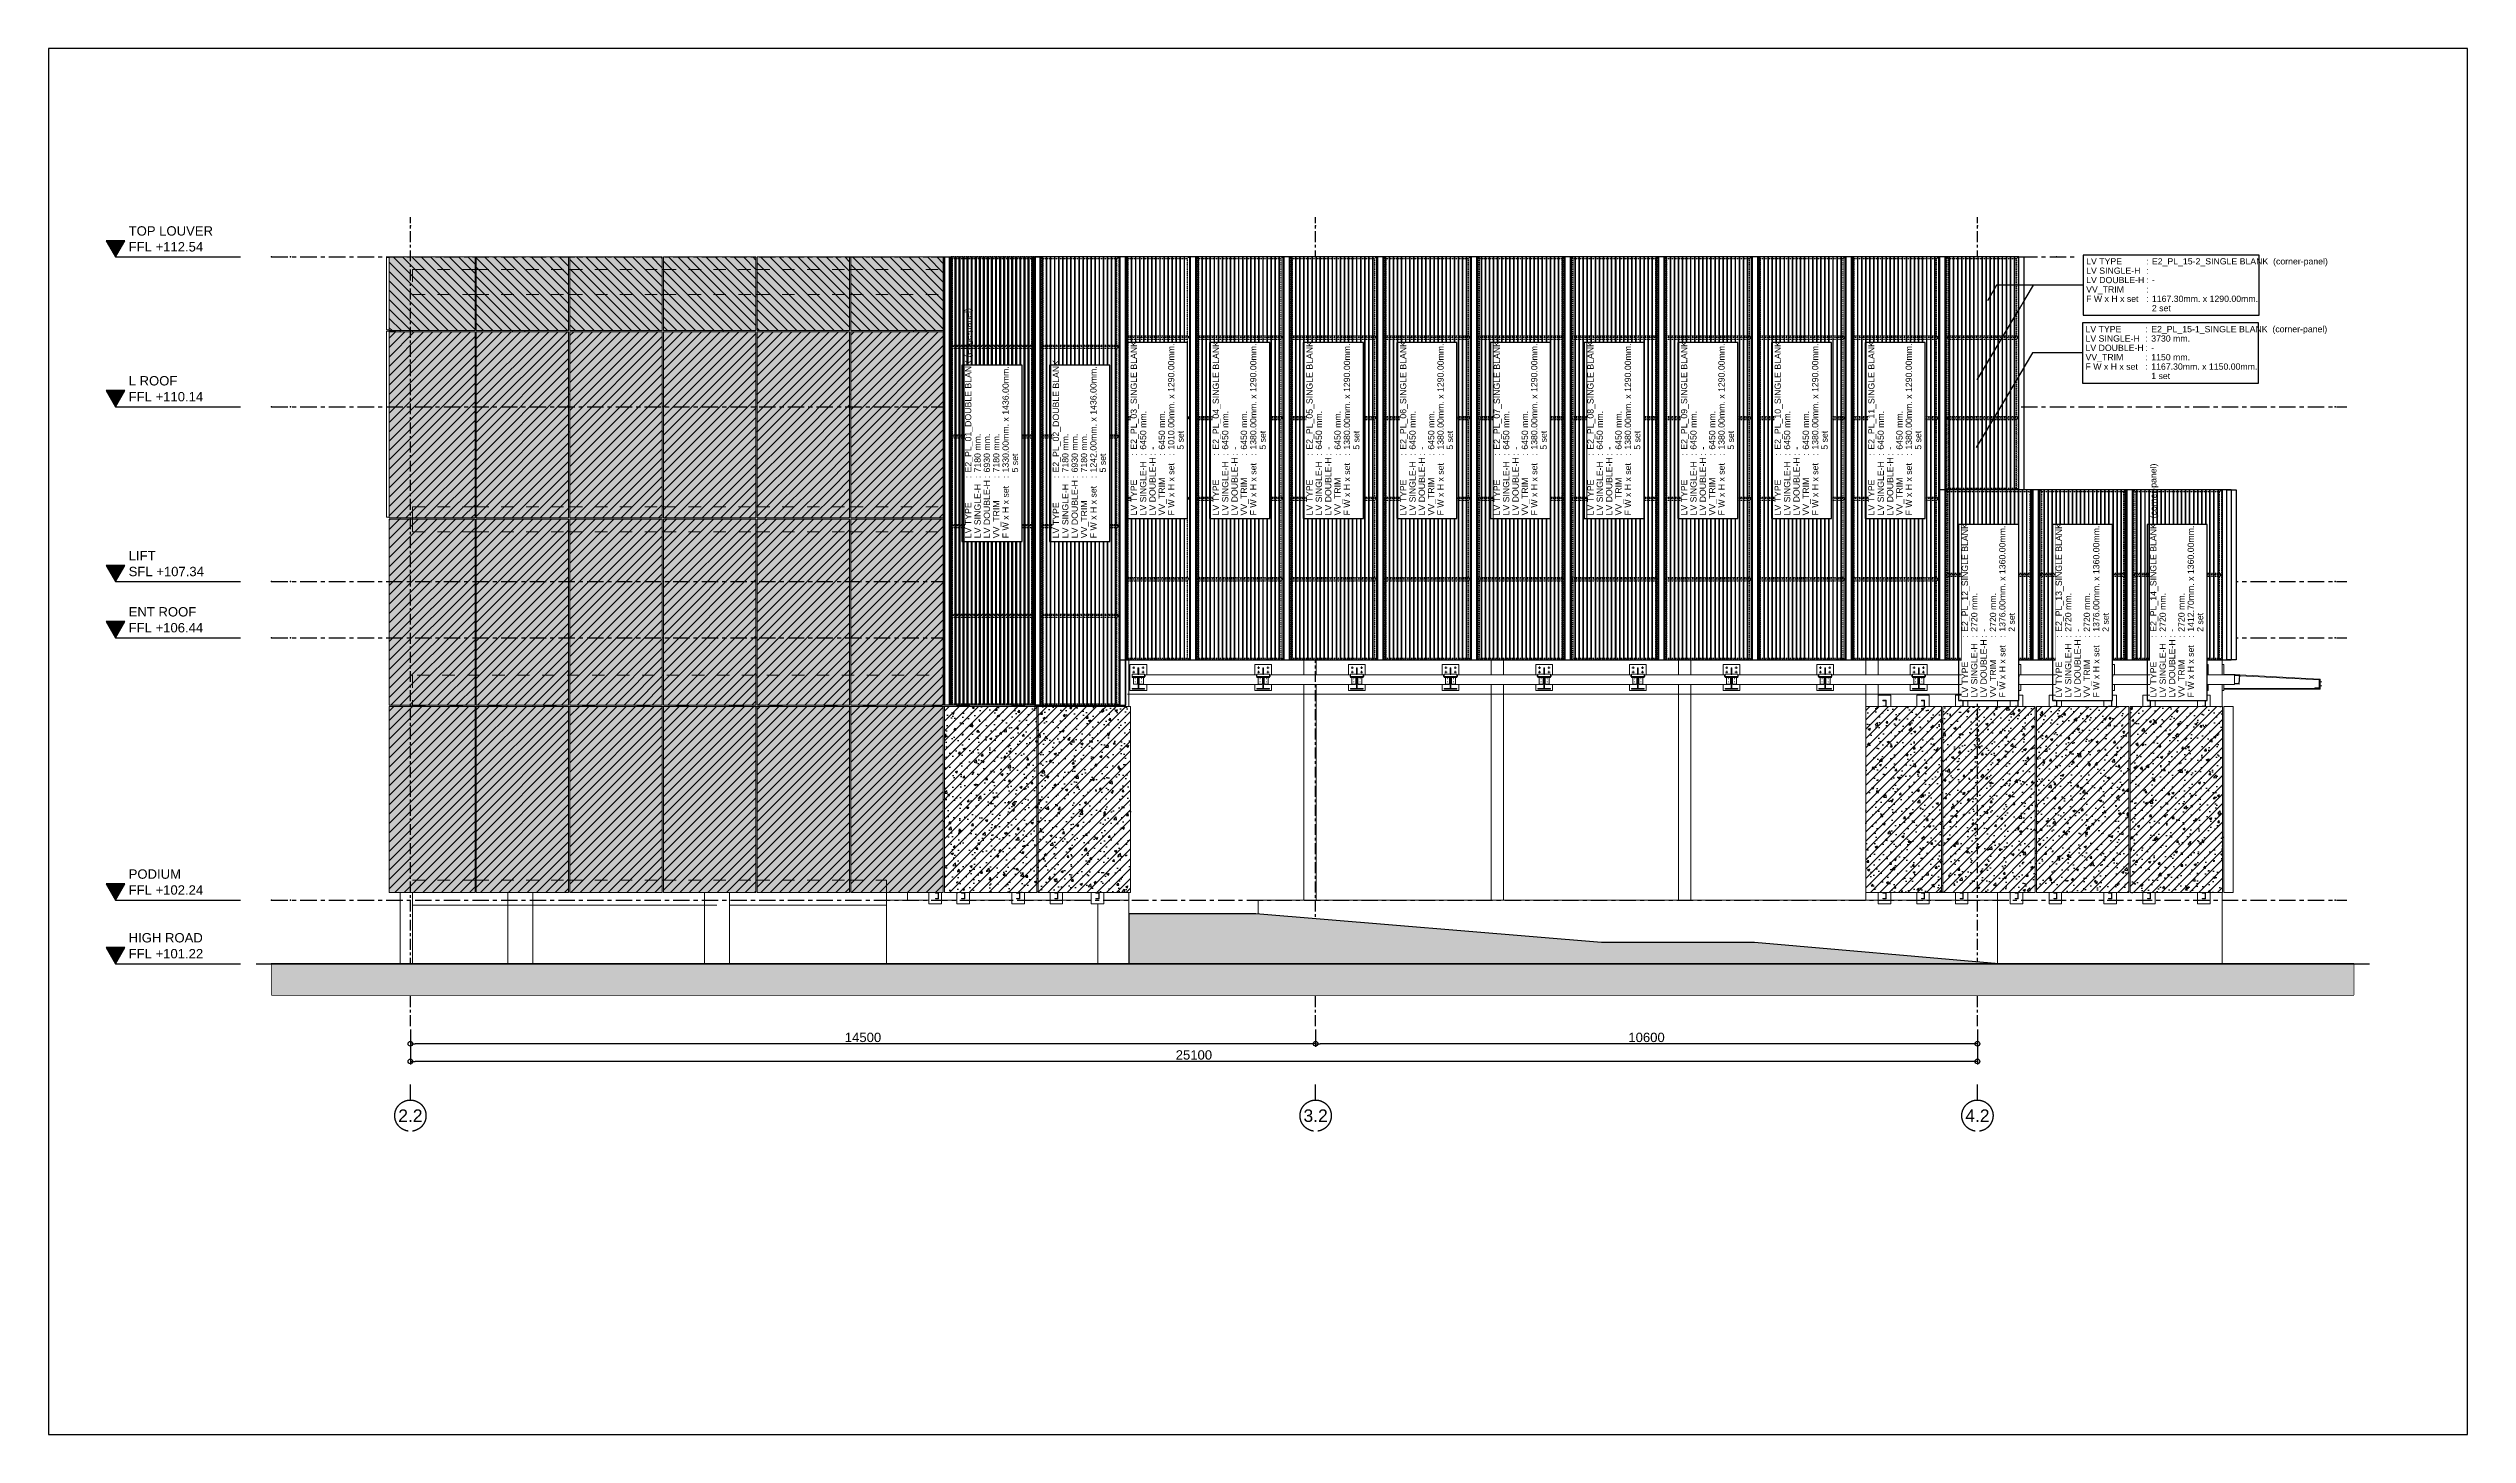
# Model space of a CAD drawing. Header units: millimetres. Extents: x -220592 to 404889, y -217665 to 38245.
# Drawn here: x 192172 to 230922, y -73004 to -50804 of the extents above; entities that cross this region are included whole.
import ezdxf
from ezdxf.enums import TextEntityAlignment as Align
from ezdxf.xclip import XClip

# ---------------------------------------------------------------- set-up
doc = ezdxf.new("R2010")
doc.units = ezdxf.units.MM
doc.header["$XCLIPFRAME"] = 0
for name, pattern in [('CENTER', [50.8, 31.75, -6.35, 6.35, -6.35]), ('TA_GL_000.70000', [1.925, 0.7, -0.175, 0.175, -0.175, 0.7]), ('TA_HL_001.00000', [6.5, 3.55, -2.95]), ('XKITLINE00', [0]), ('XKITLINE02', [4, 2, -2])]:
    doc.linetypes.add(name, pattern=pattern)
doc.layers.get('Defpoints').update_dxf_attribs({"color": 255})
for name, color, linetype in [('000 - 0_HIDE_OBJ_FRAMING_DEF_SUB_1', 1, 'Continuous'), ('000 - 0_SYM_DWG_GRID-BUBBLE_MAIN_COLOR_1', 3, 'Continuous'), ('000 - 0_SYM_DWG_GRIDLINE_MAIN_COLOR_1', 3, 'Continuous'), ('000 - 0_SYM_DWG_GRIDLINE_MAIN_COLOR_251', 251, 'Continuous'), ('000 - 0_SYM_DWG_LEVEL_MAIN_COLOR_2', 2, 'Continuous'), ('000 - 0_SYM_DWG_LEVEL_TEXT', 3, 'Continuous'), ('000 - CONCRETE_COL_WIPEOUT_', 250, 'Continuous'), ('000 - GRID', 251, 'CENTER'), ('000 - H A T C H', 9, 'Continuous'), ('010 - ASPG_DIMS_NOM', 1, 'Continuous'), ('010 - ASPG_EXTR_MAIN_COLOR_2', 2, 'Continuous'), ('010 - ASPG_EXTR_WIPEOUT_', 250, 'Continuous'), ('010 - ASPG_FRAMING_MAIN_COLOR_1', 1, 'Continuous'), ('010 - ASPG_FRAMING_SUB_COLOR_2', 2, 'Continuous'), ('010 - ASPG_FRAMING_SUB_COLOR_3', 3, 'Continuous'), ('010 - ASPG_FRAMING_WIPEOUT_', 250, 'Continuous')]:
    doc.layers.add(name, color=color, linetype=linetype)
doc.layers.add('000 - ESTIMATE_ASPG_MAIN_COLOR_6', color=6, linetype='Continuous', true_color=0xff00ff, plot=False)
doc.layers.add('000 - ESTIMATE_ASPG_TEXT_COLOR_1', color=1, linetype='Continuous', true_color=0xff0000, plot=False)
doc.layers.add('000 - ESTIMATE_ASPG_WIPEOUT_', color=250, linetype='Continuous', plot=False)
doc.styles.add('_Arial', font='arial.ttf')
doc.styles.add('ARIAL', font='arial.ttf')
doc.styles.add('Arial_1', font='arial.ttf', dxfattribs={"height": 125})
doc.styles.add('FAMELINE_FOR_CKST', font='arial.ttf')
doc.styles.add('TA', font='', dxfattribs={"height": 4.5})
doc.styles.get('TA').set_extended_font_data('Cordia New')
doc.dimstyles.new('FAMELINE-CKST_C-C', dxfattribs={"dimtxt": 0.3, "dimasz": 0.15, "dimexe": 0.1, "dimexo": 0.1, "dimgap": 0.05, "dimtad": 1, "dimzin": 0, "dimdsep": 46, "dimtxsty": 'FAMELINE_FOR_CKST', "dimblk": 'ORIGIN', "dimblk1": 'ORIGIN', "dimblk2": 'ORIGIN', "dimsah": 1, "dimcen": 0.1, "dimdle": 0.1, "dimclrd": 256, "dimclre": 256, "dimclrt": 3, "dimadec": 0, "dimazin": 0, "dimtfac": 1, "dimtix": 1, "dimtmove": 2, "dimatfit": 3, "dimfxl": 1, "dimtolj": 1, "dimtzin": 0, "dimlwd": -1, "dimlwe": -1, "dimarcsym": 0})

# ---------------------------------------------------------------- blocks, each defined once
blk = doc.blocks.new('*A3619')
at = {"layer": '000 - 0_HIDE_OBJ_FRAMING_DEF_SUB_1'}
blk.add_hatch(color=256, dxfattribs=at).paths.add_polyline_path([(434.76, -132.74), (379.76, -128.15), (379.76, -126.15), (434.76, -130.74)], flags=17)
blk = doc.blocks.new('*A3620')
at = {"layer": '000 - 0_HIDE_OBJ_FRAMING_DEF_SUB_1'}
blk.add_hatch(color=256, dxfattribs=at).paths.add_polyline_path([(379.76, -128.12), (359.06, -128.12), (359.06, -126.12), (379.76, -126.12)], flags=17)
blk = doc.blocks.new('*A3625')
at = {"layer": '000 - 0_HIDE_OBJ_FRAMING_DEF_SUB_1'}
blk.add_hatch(color=256, dxfattribs=at).paths.add_polyline_path([(459.26, -132.74), (434.76, -132.74), (434.76, -130.74), (459.26, -130.74)], flags=17)
blk = doc.blocks.new('*A3641')
at = {"layer": '000 - 0_HIDE_OBJ_FRAMING_DEF_SUB_1', "linetype": 'XKITLINE00', "lineweight": 0}
for p, q in [((519.835867, -92.915128), (519.434237, -93.316757)), ((521.332105, -92.915128), (519.434237, -94.812995)), ((522.828343, -92.915128), (519.434237, -96.309233)), ((524.324581, -92.915128), (519.434237, -97.805471)), ((525.820819, -92.915128), (519.434237, -99.301709)), ((527.317056, -92.915128), (519.434237, -100.797947)), ((528.813294, -92.915128), (519.434237, -102.294185)), ((530.309532, -92.915128), (519.434237, -103.790423)), ((531.80577, -92.915128), (519.434237, -105.286661)), ((533.302008, -92.915128), (519.434237, -106.782899)), ((534.234237, -93.479137), (519.434237, -108.279137)), ((534.234237, -94.975375), (519.434237, -109.775375)), ((534.234237, -96.471613), (519.434237, -111.271613)), ((534.234237, -97.967851), (519.434237, -112.767851)), ((534.234237, -99.464089), (519.434237, -114.264089)), ((534.234237, -100.960327), (519.434237, -115.760327)), ((534.234237, -102.456565), (519.434237, -117.256565)), ((534.234237, -103.952802), (519.434237, -118.752802)), ((534.234237, -105.44904), (519.434237, -120.24904)), ((534.234237, -106.945278), (519.434237, -121.745278)), ((534.234237, -108.441516), (519.960626, -122.715128)), ((534.234237, -109.937754), (521.456864, -122.715128)), ((534.234237, -111.433992), (522.953102, -122.715128)), ((534.234237, -112.93023), (524.44934, -122.715128)), ((534.234237, -114.426468), (525.945578, -122.715128)), ((534.234237, -115.922706), (527.441815, -122.715128)), ((534.234237, -117.418944), (528.938053, -122.715128)), ((534.234237, -118.915182), (530.434291, -122.715128)), ((534.234237, -120.41142), (531.930529, -122.715128)), ((534.234237, -121.907658), (533.426767, -122.715128))]:
    blk.add_line(p, q, dxfattribs=at)
blk = doc.blocks.new('*A3642')
at = {"layer": '000 - 0_HIDE_OBJ_FRAMING_DEF_SUB_1', "linetype": 'XKITLINE00', "lineweight": 0}
for p, q in [((505.356212, -92.915128), (504.434237, -93.837102)), ((506.85245, -92.915128), (504.434237, -95.33334)), ((508.348688, -92.915128), (504.434237, -96.829578)), ((509.844926, -92.915128), (504.434237, -98.325816)), ((511.341163, -92.915128), (504.434237, -99.822054)), ((512.837401, -92.915128), (504.434237, -101.318292)), ((514.333639, -92.915128), (504.434237, -102.81453)), ((515.829877, -92.915128), (504.434237, -104.310768)), ((517.326115, -92.915128), (504.434237, -105.807006)), ((518.822353, -92.915128), (504.434237, -107.303244)), ((519.234237, -93.999482), (504.434237, -108.799482)), ((519.234237, -95.49572), (504.434237, -110.29572)), ((519.234237, -96.991958), (504.434237, -111.791958)), ((519.234237, -98.488196), (504.434237, -113.288196)), ((519.234237, -99.984434), (504.434237, -114.784434)), ((519.234237, -101.480672), (504.434237, -116.280671)), ((519.234237, -102.976909), (504.434237, -117.776909)), ((519.234237, -104.473147), (504.434237, -119.273147)), ((519.234237, -105.969385), (504.434237, -120.769385)), ((519.234237, -107.465623), (504.434237, -122.265623)), ((519.234237, -108.961861), (505.480971, -122.715128)), ((519.234237, -110.458099), (506.977209, -122.715128)), ((519.234237, -111.954337), (508.473447, -122.715128)), ((519.234237, -113.450575), (509.969685, -122.715128)), ((519.234237, -114.946813), (511.465922, -122.715128)), ((519.234237, -116.443051), (512.96216, -122.715128)), ((519.234237, -117.939289), (514.458398, -122.715128)), ((519.234237, -119.435527), (515.954636, -122.715128)), ((519.234237, -120.931765), (517.450874, -122.715128)), ((519.234237, -122.428003), (518.947112, -122.715128))]:
    blk.add_line(p, q, dxfattribs=at)
blk = doc.blocks.new('*A3643')
at = {"layer": '000 - 0_HIDE_OBJ_FRAMING_DEF_SUB_1', "linetype": 'XKITLINE00', "lineweight": 0}
for p, q in [((490.876557, -92.915128), (489.434237, -94.357447)), ((492.372795, -92.915128), (489.434237, -95.853685)), ((493.869033, -92.915128), (489.434237, -97.349923)), ((495.36527, -92.915128), (489.434237, -98.846161)), ((496.861508, -92.915128), (489.434237, -100.342399)), ((498.357746, -92.915128), (489.434237, -101.838637)), ((499.853984, -92.915128), (489.434237, -103.334875)), ((501.350222, -92.915128), (489.434237, -104.831113)), ((502.84646, -92.915128), (489.434237, -106.327351)), ((504.234237, -93.023589), (489.434237, -107.823589)), ((504.234237, -94.519827), (489.434237, -109.319827)), ((504.234237, -96.016065), (489.434237, -110.816065)), ((504.234237, -97.512303), (489.434237, -112.312303)), ((504.234237, -99.008541), (489.434237, -113.80854)), ((504.234237, -100.504778), (489.434237, -115.304778)), ((504.234237, -102.001016), (489.434237, -116.801016)), ((504.234237, -103.497254), (489.434237, -118.297254)), ((504.234237, -104.993492), (489.434237, -119.793492)), ((504.234237, -106.48973), (489.434237, -121.28973)), ((504.234237, -107.985968), (489.505078, -122.715128)), ((504.234237, -109.482206), (491.001316, -122.715128)), ((504.234237, -110.978444), (492.497554, -122.715128)), ((504.234237, -112.474682), (493.993792, -122.715128)), ((504.234237, -113.97092), (495.490029, -122.715128)), ((504.234237, -115.467158), (496.986267, -122.715128)), ((504.234237, -116.963396), (498.482505, -122.715128)), ((504.234237, -118.459634), (499.978743, -122.715128)), ((504.234237, -119.955872), (501.474981, -122.715128)), ((504.234237, -121.45211), (502.971219, -122.715128))]:
    blk.add_line(p, q, dxfattribs=at)
blk = doc.blocks.new('*A3644')
at = {"layer": '000 - 0_HIDE_OBJ_FRAMING_DEF_SUB_1', "linetype": 'XKITLINE00', "lineweight": 0}
for p, q in [((477.717098, -92.915128), (477.084213, -93.548013)), ((479.213336, -92.915128), (477.084213, -95.044251)), ((480.709574, -92.915128), (477.084213, -96.540489)), ((482.205812, -92.915128), (477.084213, -98.036726)), ((483.70205, -92.915128), (477.084213, -99.532964)), ((485.198288, -92.915128), (477.084213, -101.029202)), ((486.694526, -92.915128), (477.084213, -102.52544)), ((488.190764, -92.915128), (477.084213, -104.021678)), ((489.234237, -93.367892), (477.084213, -105.517916)), ((489.234237, -94.86413), (477.084213, -107.014154)), ((489.234237, -96.360368), (477.084213, -108.510392)), ((489.234237, -97.856606), (477.084213, -110.00663)), ((489.234237, -99.352844), (477.084213, -111.502868)), ((489.234237, -100.849082), (477.084213, -112.999106)), ((489.234237, -102.34532), (477.084213, -114.495344)), ((489.234237, -103.841558), (477.084213, -115.991582)), ((489.234237, -105.337796), (477.084213, -117.48782)), ((489.234237, -106.834034), (477.084213, -118.984058)), ((489.234237, -108.330272), (477.084213, -120.480296)), ((489.234237, -109.82651), (477.084213, -121.976534)), ((489.234237, -111.322748), (477.841857, -122.715128)), ((489.234237, -112.818985), (479.338095, -122.715128)), ((489.234237, -114.315223), (480.834333, -122.715128)), ((489.234237, -115.811461), (482.330571, -122.715128)), ((489.234237, -117.307699), (483.826809, -122.715128)), ((489.234237, -118.803937), (485.323047, -122.715128)), ((489.234237, -120.300175), (486.819285, -122.715128)), ((489.234237, -121.796413), (488.315523, -122.715128))]:
    blk.add_line(p, q, dxfattribs=at)
blk = doc.blocks.new('*A3645')
at = {"layer": '000 - 0_HIDE_OBJ_FRAMING_DEF_SUB_1', "linetype": 'XKITLINE00', "lineweight": 0}
for p, q in [((325.103401, -32.715128), (314.514236, -22.125963)), ((326.599639, -32.715128), (314.799639, -20.915128)), ((328.095877, -32.715128), (316.295877, -20.915128)), ((329.314236, -32.437249), (317.792115, -20.915128)), ((329.314236, -30.941011), (319.288353, -20.915128)), ((329.314236, -29.444773), (320.784591, -20.915128)), ((329.314236, -27.948535), (322.280829, -20.915128)), ((329.314236, -26.452297), (323.777067, -20.915128)), ((329.314236, -24.956059), (325.273305, -20.915128)), ((329.314236, -23.459821), (326.769543, -20.915128)), ((329.314236, -21.963583), (328.265781, -20.915128)), ((323.607163, -32.715128), (314.514236, -23.622201)), ((322.110925, -32.715128), (314.514236, -25.118439)), ((320.614688, -32.715128), (314.514236, -26.614677)), ((319.11845, -32.715128), (314.514236, -28.110914)), ((317.622212, -32.715128), (314.514236, -29.607152)), ((316.125974, -32.715128), (314.514236, -31.10339)), ((314.629736, -32.715128), (314.514236, -32.599628)), ((315.056605, -32.915128), (314.514236, -33.457497)), ((316.552843, -32.915128), (314.514236, -34.953734)), ((318.049081, -32.915128), (314.514236, -36.449972)), ((319.545319, -32.915128), (314.514236, -37.94621)), ((321.041557, -32.915128), (314.514236, -39.442448)), ((322.537795, -32.915128), (314.514236, -40.938686)), ((324.034033, -32.915128), (314.514236, -42.434924)), ((325.530271, -32.915128), (314.514236, -43.931162)), ((327.026509, -32.915128), (314.514236, -45.4274)), ((328.522747, -32.915128), (314.514236, -46.923638)), ((329.314236, -33.619876), (314.514236, -48.419876)), ((329.314236, -35.116114), (314.514236, -49.916114)), ((329.314236, -36.612352), (314.514236, -51.412352)), ((329.314236, -38.10859), (314.514236, -52.90859)), ((329.314236, -39.604828), (314.514236, -54.404828)), ((329.314236, -41.101066), (314.514236, -55.901066)), ((329.314236, -42.597304), (314.514236, -57.397304)), ((329.314236, -44.093542), (314.514236, -58.893542)), ((329.314236, -45.58978), (314.514236, -60.38978)), ((329.314236, -47.086018), (315.188277, -61.211977)), ((329.314236, -48.582256), (315.936396, -61.960096)), ((329.314236, -50.078493), (316.684515, -62.708215)), ((329.314236, -51.574731), (318.17384, -62.715128)), ((329.314236, -53.070969), (319.670078, -62.715128)), ((329.314236, -54.567207), (321.166316, -62.715128)), ((329.314236, -56.063445), (322.662554, -62.715128)), ((329.314236, -57.559683), (324.158792, -62.715128)), ((315.188277, -61.211977), (314.514236, -61.886018)), ((315.936396, -61.960096), (315.181364, -62.715128)), ((329.314236, -59.055921), (325.65503, -62.715128)), ((329.314236, -60.552159), (327.151268, -62.715128)), ((315.188277, -63.239004), (314.514236, -63.913045)), ((315.936396, -63.987123), (314.514236, -65.409283)), ((316.684515, -64.735242), (314.514236, -66.90552)), ((317.432634, -65.483361), (314.514236, -68.401758)), ((315.512153, -62.915128), (315.188277, -63.239004)), ((317.008391, -62.915128), (315.936396, -63.987123)), ((316.684515, -62.708215), (316.677602, -62.715128)), ((318.504629, -62.915128), (316.684515, -64.735242)), ((320.000867, -62.915128), (317.432634, -65.483361)), ((321.497105, -62.915128), (318.180753, -66.23148)), ((322.993343, -62.915128), (318.928872, -66.979599)), ((324.489581, -62.915128), (319.676991, -67.727718)), ((325.985819, -62.915128), (320.42511, -68.475837)), ((327.482057, -62.915128), (321.173229, -69.223956)), ((328.978295, -62.915128), (321.921348, -69.972075)), ((329.314236, -64.075424), (322.669467, -70.720194)), ((329.314236, -65.571662), (323.417586, -71.468312)), ((329.314236, -62.048397), (328.647506, -62.715128)), ((318.180753, -66.23148), (314.514236, -69.897996)), ((318.928872, -66.979599), (314.514236, -71.394234)), ((319.676991, -67.727718), (314.514236, -72.890472)), ((320.42511, -68.475837), (314.514236, -74.38671)), ((321.173229, -69.223956), (314.514236, -75.882948)), ((329.314236, -67.0679), (324.165705, -72.216431)), ((329.314236, -68.564138), (324.913824, -72.96455)), ((321.921348, -69.972075), (314.514236, -77.379186)), ((322.669467, -70.720194), (314.514236, -78.875424)), ((323.417586, -71.468312), (314.514236, -80.371662)), ((324.165705, -72.216431), (314.514236, -81.8679)), ((324.913824, -72.96455), (314.514236, -83.364138)), ((329.314236, -70.060376), (325.661943, -73.712669)), ((329.314236, -71.556614), (326.410062, -74.460788)), ((329.314236, -73.052852), (327.158181, -75.208907)), ((325.661943, -73.712669), (314.514236, -84.860376)), ((326.410062, -74.460788), (314.514236, -86.356614)), ((327.158181, -75.208907), (314.514236, -87.852852)), ((327.9063, -75.957026), (314.514236, -89.34909)), ((328.654419, -76.705145), (314.514236, -90.845328)), ((329.314236, -74.54909), (327.9063, -75.957026)), ((329.314236, -76.045328), (328.654419, -76.705145)), ((329.314236, -77.541566), (314.514236, -92.341566)), ((329.314236, -79.037804), (315.636912, -92.715128)), ((329.314236, -80.534042), (317.13315, -92.715128)), ((329.314236, -82.030279), (318.629388, -92.715128)), ((329.314236, -83.526517), (320.125626, -92.715128)), ((329.314236, -85.022755), (321.621864, -92.715128)), ((329.314236, -86.518993), (323.118102, -92.715128)), ((329.314236, -88.015231), (324.61434, -92.715128)), ((315.967701, -92.915128), (314.514236, -94.368593)), ((317.463939, -92.915128), (314.514236, -95.864831)), ((318.960177, -92.915128), (314.514236, -97.361069)), ((320.456415, -92.915128), (314.514236, -98.857306)), ((321.952653, -92.915128), (314.514236, -100.353544)), ((323.448891, -92.915128), (314.514236, -101.849782)), ((324.945129, -92.915128), (314.514236, -103.34602)), ((326.441367, -92.915128), (314.514236, -104.842258)), ((327.937605, -92.915128), (314.514236, -106.338496)), ((329.314236, -89.511469), (326.110578, -92.715128)), ((329.314236, -91.007707), (327.606816, -92.715128)), ((329.314236, -92.503945), (329.103054, -92.715128)), ((329.314236, -93.034734), (314.514236, -107.834734)), ((329.314236, -94.530972), (314.514236, -109.330972)), ((329.314236, -96.02721), (314.514236, -110.82721)), ((329.314236, -97.523448), (314.514236, -112.323448)), ((329.314236, -99.019686), (314.514236, -113.819686)), ((329.314236, -100.515924), (314.514236, -115.315924)), ((329.314236, -102.012162), (314.514236, -116.812162)), ((329.314236, -103.5084), (314.514236, -118.3084)), ((329.314236, -105.004638), (314.514236, -119.804638)), ((329.314236, -106.500876), (314.514236, -121.300876)), ((329.314236, -107.997114), (314.596222, -122.715128)), ((329.314236, -109.493352), (316.09246, -122.715128)), ((329.314236, -110.98959), (317.588698, -122.715128)), ((329.314236, -112.485828), (319.084936, -122.715128)), ((329.314236, -113.982066), (320.581174, -122.715128)), ((329.314236, -115.478303), (322.077412, -122.715128)), ((329.314236, -116.974541), (323.57365, -122.715128)), ((329.314236, -118.470779), (325.069888, -122.715128)), ((329.314236, -119.967017), (326.566126, -122.715128)), ((329.314236, -121.463255), (328.062364, -122.715128))]:
    blk.add_line(p, q, dxfattribs=at)
blk = doc.blocks.new('*A3646')
at = {"layer": '000 - 0_HIDE_OBJ_FRAMING_DEF_SUB_1', "linetype": 'XKITLINE00', "lineweight": 0}
for p, q in [((310.366073, -32.715128), (299.514236, -21.863291)), ((311.862311, -32.715128), (300.062311, -20.915128)), ((313.358549, -32.715128), (301.558549, -20.915128)), ((314.314236, -32.174577), (303.054787, -20.915128)), ((314.314236, -30.678339), (304.551025, -20.915128)), ((314.314236, -29.182101), (306.047263, -20.915128)), ((314.314236, -27.685863), (307.543501, -20.915128)), ((314.314236, -26.189625), (309.039739, -20.915128)), ((314.314236, -24.693387), (310.535977, -20.915128)), ((314.314236, -23.197149), (312.032215, -20.915128)), ((314.314236, -21.700911), (313.528453, -20.915128)), ((308.869835, -32.715128), (299.514236, -23.359529)), ((307.373598, -32.715128), (299.514236, -24.855767)), ((305.87736, -32.715128), (299.514236, -26.352005)), ((304.381122, -32.715128), (299.514236, -27.848242)), ((302.884884, -32.715128), (299.514236, -29.34448)), ((301.388646, -32.715128), (299.514236, -30.840718)), ((299.892408, -32.715128), (299.514236, -32.336956)), ((300.57695, -32.915128), (299.514236, -33.977841)), ((302.073188, -32.915128), (299.514236, -35.474079)), ((303.569426, -32.915128), (299.514236, -36.970317)), ((305.065664, -32.915128), (299.514236, -38.466555)), ((306.561902, -32.915128), (299.514236, -39.962793)), ((308.05814, -32.915128), (299.514236, -41.459031)), ((309.554378, -32.915128), (299.514236, -42.955269)), ((311.050616, -32.915128), (299.514236, -44.451507)), ((312.546854, -32.915128), (299.514236, -45.947745)), ((314.043092, -32.915128), (299.960503, -46.997716)), ((314.314236, -34.140221), (300.708622, -47.745835)), ((314.314236, -35.636459), (301.456741, -48.493954)), ((314.314236, -37.132697), (302.20486, -49.242073)), ((314.314236, -38.628935), (302.952979, -49.990192)), ((314.314236, -40.125173), (303.701098, -50.738311)), ((314.314236, -41.621411), (304.449217, -51.48643)), ((314.314236, -43.117649), (305.197336, -52.234549)), ((314.314236, -44.613887), (305.945455, -52.982668)), ((314.314236, -46.110125), (306.693574, -53.730787)), ((299.960503, -46.997716), (299.514236, -47.443983)), ((300.708622, -47.745835), (299.514236, -48.940221)), ((301.456741, -48.493954), (299.514236, -50.436459)), ((302.20486, -49.242073), (299.514236, -51.932697)), ((302.952979, -49.990192), (299.514236, -53.428935)), ((314.314236, -47.606362), (307.441693, -54.478906)), ((314.314236, -49.1026), (308.189812, -55.227025)), ((303.701098, -50.738311), (299.514236, -54.925173)), ((304.449217, -51.48643), (299.514236, -56.421411)), ((305.197336, -52.234549), (299.514236, -57.917649)), ((305.945455, -52.982668), (299.514236, -59.413887)), ((306.693574, -53.730787), (299.514236, -60.910125)), ((314.314236, -50.598838), (308.937931, -55.975144)), ((314.314236, -52.095076), (309.68605, -56.723263)), ((314.314236, -53.591314), (310.434169, -57.471382)), ((307.441693, -54.478906), (299.514236, -62.406362)), ((308.189812, -55.227025), (300.701709, -62.715128)), ((308.937931, -55.975144), (302.197947, -62.715128)), ((309.68605, -56.723263), (303.694185, -62.715128)), ((310.434169, -57.471382), (305.190423, -62.715128)), ((314.314236, -55.087552), (311.182288, -58.219501)), ((314.314236, -56.58379), (311.930407, -58.96762)), ((314.314236, -58.080028), (312.678526, -59.715739)), ((311.182288, -58.219501), (306.686661, -62.715128)), ((311.930407, -58.96762), (308.182899, -62.715128)), ((312.678526, -59.715739), (309.679137, -62.715128)), ((313.426645, -60.463858), (311.175375, -62.715128)), ((314.174764, -61.211977), (312.671613, -62.715128)), ((314.314236, -59.576266), (313.426645, -60.463858)), ((314.314236, -61.072504), (314.174764, -61.211977)), ((301.032498, -62.915128), (299.514236, -64.433389)), ((302.528736, -62.915128), (299.514236, -65.929627)), ((304.024974, -62.915128), (299.514236, -67.425865)), ((305.521212, -62.915128), (299.514236, -68.922103)), ((307.01745, -62.915128), (299.514236, -70.418341)), ((308.513688, -62.915128), (299.514236, -71.914579)), ((310.009926, -62.915128), (299.514236, -73.410817)), ((311.506164, -62.915128), (299.514236, -74.907055)), ((313.002402, -62.915128), (299.514236, -76.403293)), ((314.174764, -63.239004), (299.514236, -77.899531)), ((314.314236, -64.595769), (299.514236, -79.395769)), ((314.314236, -63.099531), (314.174764, -63.239004)), ((314.314236, -62.568742), (314.175296, -62.707683)), ((314.314236, -66.092007), (299.514236, -80.892007)), ((314.314236, -67.588245), (299.514236, -82.388245)), ((314.314236, -69.084483), (299.514236, -83.884483)), ((314.314236, -70.580721), (299.514236, -85.380721)), ((314.314236, -72.076959), (299.514236, -86.876959)), ((314.314236, -73.573197), (299.514236, -88.373197)), ((314.314236, -75.069435), (299.514236, -89.869435)), ((314.314236, -76.565673), (299.514236, -91.365673)), ((314.314236, -78.061911), (299.661019, -92.715128)), ((314.314236, -79.558149), (301.157257, -92.715128)), ((314.314236, -81.054386), (302.653495, -92.715128)), ((314.314236, -82.550624), (304.149733, -92.715128)), ((314.314236, -84.046862), (305.645971, -92.715128)), ((314.314236, -85.5431), (307.142209, -92.715128)), ((314.314236, -87.039338), (308.638447, -92.715128)), ((314.314236, -88.535576), (310.134685, -92.715128)), ((299.991808, -92.915128), (299.514236, -93.3927)), ((301.488046, -92.915128), (299.514236, -94.888938)), ((302.984284, -92.915128), (299.514236, -96.385176)), ((304.480522, -92.915128), (299.514236, -97.881413)), ((305.97676, -92.915128), (299.514236, -99.377651)), ((307.472998, -92.915128), (299.514236, -100.873889)), ((308.969236, -92.915128), (299.514236, -102.370127)), ((310.465474, -92.915128), (299.514236, -103.866365)), ((311.961712, -92.915128), (299.514236, -105.362603)), ((313.45795, -92.915128), (299.514236, -106.858841)), ((314.314236, -90.031814), (311.630923, -92.715128)), ((314.314236, -91.528052), (313.127161, -92.715128)), ((314.314236, -93.555079), (299.514236, -108.355079)), ((314.314236, -95.051317), (299.514236, -109.851317)), ((314.314236, -96.547555), (299.514236, -111.347555)), ((314.314236, -98.043793), (299.514236, -112.843793)), ((314.314236, -99.540031), (299.514236, -114.340031)), ((314.314236, -101.036269), (299.514236, -115.836269)), ((314.314236, -102.532507), (299.514236, -117.332507)), ((314.314236, -104.028745), (299.514236, -118.828745)), ((314.314236, -105.524983), (299.514236, -120.324983)), ((314.314236, -107.021221), (299.514236, -121.821221)), ((314.314236, -108.517459), (300.116567, -122.715128)), ((314.314236, -110.013697), (301.612805, -122.715128)), ((314.314236, -111.509935), (303.109043, -122.715128)), ((314.314236, -113.006172), (304.605281, -122.715128)), ((314.314236, -114.50241), (306.101519, -122.715128)), ((314.314236, -115.998648), (307.597757, -122.715128)), ((314.314236, -117.494886), (309.093995, -122.715128)), ((314.314236, -118.991124), (310.590233, -122.715128)), ((314.314236, -120.487362), (312.086471, -122.715128)), ((314.314236, -121.9836), (313.582709, -122.715128))]:
    blk.add_line(p, q, dxfattribs=at)
blk = doc.blocks.new('*A3647')
at = {"layer": '000 - 0_HIDE_OBJ_FRAMING_DEF_SUB_1', "linetype": 'XKITLINE00', "lineweight": 0}
for p, q in [((280.891417, -32.715128), (269.514236, -21.337947)), ((279.39518, -32.715128), (269.514236, -22.834185)), ((282.387655, -32.715128), (270.587655, -20.915128)), ((283.883893, -32.715128), (272.083893, -20.915128)), ((284.314236, -31.649233), (273.580131, -20.915128)), ((284.314236, -30.152995), (275.076369, -20.915128)), ((284.314236, -28.656757), (276.572607, -20.915128)), ((284.314236, -27.160519), (278.068845, -20.915128)), ((284.314236, -25.664281), (279.565083, -20.915128)), ((284.314236, -24.168043), (281.061321, -20.915128)), ((284.314236, -22.671805), (282.557559, -20.915128)), ((284.314236, -21.175567), (284.053797, -20.915128)), ((277.898942, -32.715128), (269.514236, -24.330423)), ((276.402704, -32.715128), (269.514236, -25.826661)), ((274.906466, -32.715128), (269.514236, -27.322899)), ((273.410228, -32.715128), (269.514236, -28.819136)), ((271.91399, -32.715128), (269.514236, -30.315374)), ((270.417752, -32.715128), (269.514236, -31.811612)), ((270.121402, -32.915128), (269.514236, -33.522293)), ((271.61764, -32.915128), (269.514236, -35.018531)), ((273.113878, -32.915128), (269.514236, -36.514769)), ((274.610116, -32.915128), (269.514236, -38.011007)), ((276.106354, -32.915128), (269.514236, -39.507245)), ((277.602592, -32.915128), (269.514236, -41.003483)), ((279.09883, -32.915128), (269.514236, -42.499721)), ((280.595068, -32.915128), (269.514236, -43.995959)), ((282.091306, -32.915128), (269.514236, -45.492197)), ((283.587543, -32.915128), (269.514236, -46.988435)), ((284.314236, -33.684673), (269.514236, -48.484673)), ((284.314236, -35.180911), (269.514236, -49.980911)), ((284.314236, -36.677149), (269.514236, -51.477149)), ((284.314236, -38.173387), (269.514236, -52.973387)), ((284.314236, -39.669625), (269.514236, -54.469625)), ((284.314236, -41.165863), (269.514236, -55.965863)), ((284.314236, -42.662101), (269.514236, -57.4621)), ((284.314236, -44.158338), (269.514236, -58.958338)), ((284.314236, -45.654576), (269.514236, -60.454576)), ((284.314236, -47.150814), (269.514236, -61.950814)), ((284.314236, -48.647052), (270.246161, -62.715128)), ((284.314236, -50.14329), (271.742399, -62.715128)), ((284.314236, -51.639528), (273.238637, -62.715128)), ((284.314236, -53.135766), (274.734875, -62.715128)), ((284.314236, -54.632004), (276.231113, -62.715128)), ((284.314236, -56.128242), (277.727351, -62.715128)), ((284.314236, -57.62448), (279.223589, -62.715128)), ((284.314236, -59.120718), (280.719827, -62.715128)), ((284.314236, -60.616956), (282.216065, -62.715128)), ((270.57695, -62.915128), (269.514236, -63.977841)), ((272.073188, -62.915128), (269.514236, -65.474079)), ((273.569426, -62.915128), (269.514236, -66.970317)), ((275.065664, -62.915128), (269.514236, -68.466555)), ((276.561902, -62.915128), (269.514236, -69.962793)), ((278.05814, -62.915128), (269.514236, -71.459031)), ((279.554378, -62.915128), (269.514236, -72.955269)), ((281.050616, -62.915128), (269.514236, -74.451507)), ((282.546854, -62.915128), (269.514236, -75.947745)), ((284.043092, -62.915128), (269.514236, -77.443983)), ((284.314236, -64.140221), (269.514236, -78.940221)), ((284.314236, -65.636459), (269.514236, -80.436459)), ((284.314236, -62.113194), (283.712302, -62.715128)), ((284.314236, -67.132697), (269.514236, -81.932697)), ((284.314236, -68.628935), (269.514236, -83.428935)), ((284.314236, -70.125173), (269.514236, -84.925173)), ((284.314236, -71.621411), (269.514236, -86.421411)), ((284.314236, -73.117649), (269.514236, -87.917649)), ((284.314236, -74.613887), (269.514236, -89.413887)), ((284.314236, -76.110124), (269.514236, -90.910124)), ((284.314236, -77.606362), (269.514236, -92.406362)), ((284.314236, -79.1026), (270.701709, -92.715128)), ((284.314236, -80.598838), (272.197947, -92.715128)), ((284.314236, -82.095076), (273.694185, -92.715128)), ((284.314236, -83.591314), (275.190423, -92.715128)), ((284.314236, -85.087552), (276.686661, -92.715128)), ((284.314236, -86.58379), (278.182899, -92.715128)), ((284.314236, -88.080028), (279.679137, -92.715128)), ((271.032498, -92.915128), (269.514236, -94.433389)), ((272.528736, -92.915128), (269.514236, -95.929627)), ((274.024974, -92.915128), (269.514236, -97.425865)), ((275.521212, -92.915128), (269.514236, -98.922103)), ((277.01745, -92.915128), (269.514236, -100.418341)), ((278.513688, -92.915128), (269.514236, -101.914579)), ((280.009926, -92.915128), (269.514236, -103.410817)), ((281.506164, -92.915128), (269.514236, -104.907055)), ((283.002402, -92.915128), (269.514236, -106.403293)), ((284.314236, -89.576266), (281.175375, -92.715128)), ((284.314236, -91.072504), (282.671613, -92.715128)), ((284.314236, -92.568742), (284.171302, -92.711676)), ((284.314236, -93.099531), (269.514236, -107.899531)), ((284.314236, -94.595769), (269.514236, -109.395769)), ((284.314236, -96.092007), (269.514236, -110.892007)), ((284.314236, -97.588245), (269.514236, -112.388245)), ((284.314236, -99.084483), (269.514236, -113.884483)), ((284.314236, -100.580721), (269.514236, -115.380721)), ((284.314236, -102.076959), (269.514236, -116.876959)), ((284.314236, -103.573197), (269.514236, -118.373197)), ((284.314236, -105.069435), (269.514236, -119.869435)), ((284.314236, -106.565673), (269.514236, -121.365673)), ((284.314236, -108.06191), (269.661019, -122.715128)), ((284.314236, -109.558148), (271.157257, -122.715128)), ((284.314236, -111.054386), (272.653495, -122.715128)), ((284.314236, -112.550624), (274.149733, -122.715128)), ((284.314236, -114.046862), (275.645971, -122.715128)), ((284.314236, -115.5431), (277.142209, -122.715128)), ((284.314236, -117.039338), (278.638447, -122.715128)), ((284.314236, -118.535576), (280.134685, -122.715128)), ((284.314236, -120.031814), (281.630923, -122.715128)), ((284.314236, -121.528052), (283.127161, -122.715128))]:
    blk.add_line(p, q, dxfattribs=at)
blk = doc.blocks.new('*A3648')
at = {"layer": '000 - 0_HIDE_OBJ_FRAMING_DEF_SUB_1', "linetype": 'XKITLINE00', "lineweight": 0}
for p, q in [((266.154089, -32.715128), (254.514236, -21.075275)), ((264.657852, -32.715128), (254.514236, -22.571513)), ((267.650327, -32.715128), (255.850327, -20.915128)), ((269.146565, -32.715128), (257.346565, -20.915128)), ((269.314236, -31.386561), (258.842803, -20.915128)), ((269.314236, -29.890323), (260.339041, -20.915128)), ((269.314236, -28.394085), (261.835279, -20.915128)), ((269.314236, -26.897847), (263.331517, -20.915128)), ((269.314236, -25.401609), (264.827755, -20.915128)), ((269.314236, -23.905371), (266.323993, -20.915128)), ((269.314236, -22.409133), (267.820231, -20.915128)), ((263.161614, -32.715128), (254.514236, -24.067751)), ((261.665376, -32.715128), (254.514236, -25.563989)), ((260.169138, -32.715128), (254.514236, -27.060227)), ((258.6729, -32.715128), (254.514236, -28.556464)), ((257.176662, -32.715128), (254.514236, -30.052702)), ((255.680424, -32.715128), (254.514236, -31.54894)), ((255.641747, -32.915128), (254.514236, -34.042638)), ((257.137985, -32.915128), (254.514236, -35.538876)), ((258.634223, -32.915128), (254.514236, -37.035114)), ((260.130461, -32.915128), (254.514236, -38.531352)), ((261.626699, -32.915128), (254.514236, -40.02759)), ((263.122937, -32.915128), (254.514236, -41.523828)), ((264.619175, -32.915128), (254.514236, -43.020066)), ((266.115413, -32.915128), (254.514236, -44.516304)), ((267.61165, -32.915128), (254.514236, -46.012542)), ((269.107888, -32.915128), (254.514236, -47.50878)), ((269.314236, -34.205018), (254.514236, -49.005018)), ((269.314236, -35.701256), (254.514236, -50.501256)), ((269.314236, -37.197494), (254.514236, -51.997494)), ((269.314236, -38.693732), (254.514236, -53.493732)), ((269.314236, -40.18997), (254.514236, -54.98997)), ((269.314236, -41.686207), (254.514236, -56.486207)), ((269.314236, -43.182445), (254.514236, -57.982445)), ((269.314236, -44.678683), (254.514236, -59.478683)), ((269.314236, -46.174921), (254.514236, -60.974921)), ((269.314236, -47.671159), (254.514236, -62.471159)), ((269.314236, -49.167397), (255.766506, -62.715128)), ((269.314236, -50.663635), (257.262744, -62.715128)), ((269.314236, -52.159873), (258.758982, -62.715128)), ((269.314236, -53.656111), (260.25522, -62.715128)), ((269.314236, -55.152349), (261.751458, -62.715128)), ((269.314236, -56.648587), (263.247696, -62.715128)), ((269.314236, -58.144825), (264.743934, -62.715128)), ((269.314236, -59.641063), (266.240172, -62.715128)), ((269.314236, -61.137301), (267.736409, -62.715128)), ((256.097295, -62.915128), (254.514236, -64.498186)), ((257.593533, -62.915128), (254.514236, -65.994424)), ((259.089771, -62.915128), (254.514236, -67.490662)), ((260.586009, -62.915128), (254.514236, -68.9869)), ((262.082247, -62.915128), (254.514236, -70.483138)), ((263.578485, -62.915128), (254.514236, -71.979376)), ((265.074723, -62.915128), (254.514236, -73.475614)), ((266.570961, -62.915128), (254.514236, -74.971852)), ((268.067199, -62.915128), (254.514236, -76.46809)), ((254.57947, -62.936715), (254.514236, -63.001948)), ((269.314236, -63.164328), (254.514236, -77.964328)), ((269.314236, -64.660566), (254.514236, -79.460566)), ((269.290127, -62.657648), (269.232647, -62.715128)), ((269.314236, -66.156804), (254.514236, -80.956804)), ((269.314236, -67.653042), (254.514236, -82.453042)), ((269.314236, -69.14928), (254.514236, -83.94928)), ((269.314236, -70.645518), (254.514236, -85.445518)), ((269.314236, -72.141756), (254.514236, -86.941756)), ((269.314236, -73.637994), (254.514236, -88.437993)), ((269.314236, -75.134231), (254.514236, -89.934231)), ((269.314236, -76.630469), (254.514236, -91.430469)), ((269.314236, -78.126707), (254.725816, -92.715128)), ((269.314236, -79.622945), (256.222054, -92.715128)), ((269.314236, -81.119183), (257.718292, -92.715128)), ((269.314236, -82.615421), (259.21453, -92.715128)), ((269.314236, -84.111659), (260.710768, -92.715128)), ((269.314236, -85.607897), (262.207006, -92.715128)), ((269.314236, -87.104135), (263.703244, -92.715128)), ((269.314236, -88.600373), (265.199482, -92.715128)), ((255.056605, -92.915128), (254.514236, -93.457496)), ((256.552843, -92.915128), (254.514236, -94.953734)), ((258.049081, -92.915128), (254.514236, -96.449972)), ((259.545319, -92.915128), (254.514236, -97.94621)), ((261.041557, -92.915128), (254.514236, -99.442448)), ((262.537795, -92.915128), (254.514236, -100.938686)), ((264.034033, -92.915128), (254.514236, -102.434924)), ((265.530271, -92.915128), (254.514236, -103.931162)), ((267.026509, -92.915128), (254.514236, -105.4274)), ((268.522747, -92.915128), (254.514236, -106.923638)), ((269.314236, -90.096611), (266.69572, -92.715128)), ((269.314236, -91.592849), (268.191958, -92.715128)), ((269.314236, -93.619876), (254.514236, -108.419876)), ((269.314236, -95.116114), (254.514236, -109.916114)), ((269.314236, -96.612352), (254.514236, -111.412352)), ((269.314236, -98.10859), (254.514236, -112.90859)), ((269.314236, -99.604828), (254.514236, -114.404828)), ((269.314236, -101.101066), (254.514236, -115.901066)), ((269.314236, -102.597304), (254.514236, -117.397304)), ((269.314236, -104.093542), (254.514236, -118.893542)), ((269.314236, -105.58978), (254.514236, -120.389779)), ((269.314236, -107.086017), (254.514236, -121.886017)), ((269.314236, -108.582255), (255.181364, -122.715128)), ((269.314236, -110.078493), (256.677602, -122.715128)), ((269.314236, -111.574731), (258.17384, -122.715128)), ((269.314236, -113.070969), (259.670078, -122.715128)), ((269.314236, -114.567207), (261.166316, -122.715128)), ((269.314236, -116.063445), (262.662554, -122.715128)), ((269.314236, -117.559683), (264.158792, -122.715128)), ((269.314236, -119.055921), (265.65503, -122.715128)), ((269.314236, -120.552159), (267.151268, -122.715128)), ((269.314236, -122.048397), (268.647506, -122.715128))]:
    blk.add_line(p, q, dxfattribs=at)
blk = doc.blocks.new('*A3649')
at = {"layer": '000 - 0_HIDE_OBJ_FRAMING_DEF_SUB_1', "linetype": 'XKITLINE00', "lineweight": 0}
for p, q in [((251.505741, -32.715128), (240.564195, -21.773582)), ((253.001979, -32.715128), (241.201979, -20.915128)), ((254.314236, -32.531147), (242.698217, -20.915128)), ((254.314236, -31.034909), (244.194455, -20.915128)), ((254.314236, -29.538671), (245.690693, -20.915128)), ((254.314236, -28.042433), (247.186931, -20.915128)), ((254.314236, -26.546195), (248.683169, -20.915128)), ((254.314236, -25.049957), (250.179407, -20.915128)), ((254.314236, -23.55372), (251.675645, -20.915128)), ((254.314236, -22.057482), (253.171883, -20.915128)), ((250.009503, -32.715128), (240.564195, -23.26982)), ((248.513265, -32.715128), (240.564195, -24.766058)), ((247.017027, -32.715128), (240.564195, -26.262296)), ((245.520789, -32.715128), (240.564195, -27.758534)), ((244.024551, -32.715128), (240.564195, -29.254772)), ((242.528313, -32.715128), (240.564195, -30.75101)), ((241.032075, -32.715128), (240.564195, -32.247248)), ((241.598907, -32.915128), (240.564195, -33.949839)), ((243.095145, -32.915128), (240.564195, -35.446077)), ((244.591383, -32.915128), (240.564195, -36.942315)), ((246.08762, -32.915128), (240.564195, -38.438553)), ((247.583858, -32.915128), (240.564195, -39.934791)), ((249.080096, -32.915128), (240.564195, -41.431029)), ((250.576334, -32.915128), (240.564195, -42.927267)), ((252.072572, -32.915128), (240.564195, -44.423505)), ((253.56881, -32.915128), (240.564195, -45.919743)), ((254.314236, -33.66594), (240.564195, -47.415981)), ((254.314236, -35.162177), (240.564195, -48.912219)), ((254.314236, -36.658415), (240.564195, -50.408457)), ((254.314236, -38.154653), (240.564195, -51.904694)), ((254.314236, -39.650891), (240.564195, -53.400932)), ((254.314236, -41.147129), (240.564195, -54.89717)), ((254.314236, -42.643367), (240.564195, -56.393408)), ((254.314236, -44.139605), (240.564195, -57.889646)), ((254.314236, -45.635843), (240.564195, -59.385884)), ((254.314236, -47.132081), (240.564195, -60.882122)), ((254.314236, -48.628319), (240.564195, -62.37836)), ((254.314236, -50.124557), (241.723666, -62.715128)), ((254.314236, -51.620795), (243.219904, -62.715128)), ((254.314236, -53.117033), (244.716142, -62.715128)), ((254.314236, -54.613271), (246.212379, -62.715128)), ((254.314236, -56.109509), (247.708617, -62.715128)), ((254.314236, -57.605747), (249.204855, -62.715128)), ((254.314236, -59.101985), (250.701093, -62.715128)), ((254.314236, -60.598223), (252.197331, -62.715128)), ((242.209239, -62.915128), (240.564195, -64.560172)), ((243.705477, -62.915128), (240.564195, -66.05641)), ((245.201715, -62.915128), (240.564195, -67.552648)), ((246.697953, -62.915128), (240.564195, -69.048886)), ((248.194191, -62.915128), (240.564195, -70.545124)), ((249.690429, -62.915128), (240.564195, -72.041362)), ((251.186667, -62.915128), (240.564195, -73.537599)), ((252.682905, -62.915128), (240.564195, -75.033837)), ((254.179143, -62.915128), (240.564195, -76.530075)), ((254.314236, -64.276272), (240.564195, -78.026313)), ((254.314236, -65.77251), (240.564195, -79.522551)), ((240.713001, -62.915128), (240.570077, -63.058052)), ((254.314236, -62.094461), (253.693569, -62.715128)), ((254.314236, -67.268748), (240.564195, -81.018789)), ((254.314236, -68.764986), (240.564195, -82.515027)), ((254.314236, -70.261224), (240.564195, -84.011265)), ((254.314236, -71.757462), (240.564195, -85.507503)), ((254.314236, -73.2537), (240.564195, -87.003741)), ((254.314236, -74.749938), (240.564195, -88.499979)), ((254.314236, -76.246176), (240.564195, -89.996217)), ((254.314236, -77.742414), (240.564195, -91.492455)), ((254.314236, -79.238652), (240.83776, -92.715128)), ((254.314236, -80.73489), (242.333998, -92.715128)), ((254.314236, -82.231128), (243.830236, -92.715128)), ((254.314236, -83.727366), (245.326474, -92.715128)), ((254.314236, -85.223603), (246.822712, -92.715128)), ((254.314236, -86.719841), (248.31895, -92.715128)), ((254.314236, -88.216079), (249.815188, -92.715128)), ((241.323334, -92.915128), (240.564195, -93.674267)), ((242.819572, -92.915128), (240.564195, -95.170504)), ((244.31581, -92.915128), (240.564195, -96.666742)), ((245.812048, -92.915128), (240.564195, -98.16298)), ((247.308286, -92.915128), (240.564195, -99.659218)), ((248.804524, -92.915128), (240.564195, -101.155456)), ((250.300762, -92.915128), (240.564195, -102.651694)), ((251.797, -92.915128), (240.564195, -104.147932)), ((253.293238, -92.915128), (240.564195, -105.64417)), ((254.314236, -89.712317), (251.311426, -92.715128)), ((254.314236, -91.208555), (252.807664, -92.715128)), ((254.314236, -93.390367), (240.564195, -107.140408)), ((254.314236, -94.886605), (240.564195, -108.636646)), ((254.314236, -96.382843), (240.564195, -110.132884)), ((254.314236, -97.879081), (240.564195, -111.629122)), ((254.314236, -99.375319), (240.564195, -113.12536)), ((254.314236, -100.871557), (240.564195, -114.621598)), ((254.314236, -102.367795), (240.564195, -116.117836)), ((254.314236, -103.864033), (240.564195, -117.614074)), ((254.314236, -105.360271), (240.564195, -119.110312)), ((254.314236, -106.856508), (240.564195, -120.60655)), ((254.314236, -108.352746), (240.564195, -122.102788)), ((254.314236, -109.848984), (241.448093, -122.715128)), ((254.314236, -111.345222), (242.944331, -122.715128)), ((254.314236, -112.84146), (244.440569, -122.715128)), ((254.314236, -114.337698), (245.936807, -122.715128)), ((254.314236, -115.833936), (247.433045, -122.715128)), ((254.314236, -117.330174), (248.929283, -122.715128)), ((254.314236, -118.826412), (250.425521, -122.715128)), ((254.314236, -120.32265), (251.921759, -122.715128)), ((254.314236, -121.818888), (253.417997, -122.715128))]:
    blk.add_line(p, q, dxfattribs=at)
blk = doc.blocks.new('*A3650')
at = {"layer": '000 - 0_HIDE_OBJ_FRAMING_DEF_SUB_1', "linetype": 'XKITLINE00', "lineweight": 0}
for p, q in [((359.881137, -90.115104), (359.781137, -90.015104)), ((360.195446, -90.115104), (360.095446, -90.015104)), ((360.509755, -90.115104), (360.409755, -90.015104)), ((360.824064, -90.115104), (360.724064, -90.015104)), ((361.138372, -90.115104), (361.038372, -90.015104)), ((361.452681, -90.115104), (361.352681, -90.015104))]:
    blk.add_line(p, q, dxfattribs=at)
blk = doc.blocks.new('*A3651')
at = {"layer": '000 - 0_HIDE_OBJ_FRAMING_DEF_SUB_1', "linetype": 'XKITLINE00', "lineweight": 0}
for p, q in [((380.516828, -88.44356), (380.616828, -88.34356)), ((380.516828, -88.757869), (380.616828, -88.657869)), ((380.516828, -89.072178), (380.616828, -88.972178)), ((380.516828, -89.386487), (380.616828, -89.286487)), ((380.516828, -89.700795), (380.616828, -89.600795)), ((380.516828, -90.015104), (380.616828, -89.915104))]:
    blk.add_line(p, q, dxfattribs=at)
blk = doc.blocks.new('*A3652')
at = {"layer": '000 - 0_HIDE_OBJ_FRAMING_DEF_SUB_1', "linetype": 'XKITLINE00', "lineweight": 0}
for p, q in [((379.566828, -88.261444), (379.566828, -88.261444)), ((379.566828, -88.261444), (379.566828, -88.261444)), ((380.039211, -88.261446), (379.888927, -88.111162)), ((380.511594, -88.261448), (380.36131, -88.111164)), ((380.983977, -88.26145), (380.833693, -88.111166)), ((381.45636, -88.261452), (381.306076, -88.111168))]:
    blk.add_line(p, q, dxfattribs=at)
blk = doc.blocks.new('*A3653')
at = {"layer": '000 - 0_HIDE_OBJ_FRAMING_DEF_SUB_1', "linetype": 'XKITLINE00', "lineweight": 0}
for p, q in [((360.516828, -88.44356), (360.616828, -88.34356)), ((360.516828, -88.757869), (360.616828, -88.657869)), ((360.516828, -89.072178), (360.616828, -88.972178)), ((360.516828, -89.386487), (360.616828, -89.286487)), ((360.516828, -89.700795), (360.616828, -89.600795)), ((360.516828, -90.015104), (360.616828, -89.915104))]:
    blk.add_line(p, q, dxfattribs=at)
blk = doc.blocks.new('*A3654')
at = {"layer": '000 - 0_HIDE_OBJ_FRAMING_DEF_SUB_1', "linetype": 'XKITLINE00', "lineweight": 0}
for p, q in [((359.566828, -88.261361), (359.566828, -88.261361)), ((359.566828, -88.261361), (359.566828, -88.261361)), ((360.039211, -88.261363), (359.888927, -88.111078)), ((360.511594, -88.261365), (360.36131, -88.11108)), ((360.983977, -88.261367), (360.833693, -88.111082)), ((361.45636, -88.261369), (361.306076, -88.111084))]:
    blk.add_line(p, q, dxfattribs=at)
blk = doc.blocks.new('*A3655')
at = {"layer": '000 - 0_HIDE_OBJ_FRAMING_DEF_SUB_1', "linetype": 'XKITLINE00', "lineweight": 0}
for p, q in [((379.881137, -90.115104), (379.781137, -90.015104)), ((380.195446, -90.115104), (380.095446, -90.015104)), ((380.509755, -90.115104), (380.409755, -90.015104)), ((380.824064, -90.115104), (380.724064, -90.015104)), ((381.138373, -90.115104), (381.038373, -90.015104)), ((381.452682, -90.115104), (381.352682, -90.015104))]:
    blk.add_line(p, q, dxfattribs=at)
blk = doc.blocks.new('*A3656')
at = {"layer": '000 - 0_HIDE_OBJ_FRAMING_DEF_SUB_1', "linetype": 'XKITLINE00', "lineweight": 0}
for p, q in [((409.566828, -90.115104), (409.566828, -90.115104)), ((409.566828, -90.115104), (409.566828, -90.115104)), ((409.881137, -90.115104), (409.781137, -90.015104)), ((410.195446, -90.115104), (410.095446, -90.015104)), ((410.509755, -90.115104), (410.409755, -90.015104)), ((410.824064, -90.115104), (410.724064, -90.015104)), ((411.138373, -90.115104), (411.038373, -90.015104)), ((411.452682, -90.115104), (411.352682, -90.015104))]:
    blk.add_line(p, q, dxfattribs=at)
blk = doc.blocks.new('*A3657')
at = {"layer": '000 - 0_HIDE_OBJ_FRAMING_DEF_SUB_1', "linetype": 'XKITLINE00', "lineweight": 0}
for p, q in [((394.566828, -90.115104), (394.566828, -90.115104)), ((394.566828, -90.115104), (394.566828, -90.115104)), ((394.881137, -90.115104), (394.781137, -90.015104)), ((395.195446, -90.115104), (395.095446, -90.015104)), ((395.509755, -90.115104), (395.409755, -90.015104)), ((395.824064, -90.115104), (395.724064, -90.015104)), ((396.138373, -90.115104), (396.038373, -90.015104)), ((396.452682, -90.115104), (396.352682, -90.015104))]:
    blk.add_line(p, q, dxfattribs=at)
blk = doc.blocks.new('*A3658')
at = {"layer": '000 - 0_HIDE_OBJ_FRAMING_DEF_SUB_1', "linetype": 'XKITLINE00', "lineweight": 0}
for p, q in [((470.039211, -88.261822), (469.888927, -88.111537)), ((470.511594, -88.261824), (470.36131, -88.111539)), ((470.983977, -88.261826), (470.833693, -88.111541)), ((471.45636, -88.261828), (471.306077, -88.111543))]:
    blk.add_line(p, q, dxfattribs=at)
blk = doc.blocks.new('*A3659')
at = {"layer": '000 - 0_HIDE_OBJ_FRAMING_DEF_SUB_1', "linetype": 'XKITLINE00', "lineweight": 0}
for p, q in [((455.516828, -88.44356), (455.616828, -88.34356)), ((455.516828, -88.757869), (455.616828, -88.657869)), ((455.516828, -89.072178), (455.616828, -88.972178)), ((455.516828, -89.386487), (455.616828, -89.286487)), ((455.516828, -89.700795), (455.616828, -89.600795)), ((455.516828, -90.015104), (455.616828, -89.915104))]:
    blk.add_line(p, q, dxfattribs=at)
blk = doc.blocks.new('*A3660')
at = {"layer": '000 - 0_HIDE_OBJ_FRAMING_DEF_SUB_1', "linetype": 'XKITLINE00', "lineweight": 0}
for p, q in [((455.039211, -88.261759), (454.888927, -88.111474)), ((455.511594, -88.261761), (455.36131, -88.111476)), ((455.983977, -88.261763), (455.833693, -88.111478)), ((456.45636, -88.261765), (456.306076, -88.11148))]:
    blk.add_line(p, q, dxfattribs=at)
blk = doc.blocks.new('*A3661')
at = {"layer": '000 - 0_HIDE_OBJ_FRAMING_DEF_SUB_1', "linetype": 'XKITLINE00', "lineweight": 0}
for p, q in [((410.039211, -88.261572), (409.888927, -88.111287)), ((410.511594, -88.261574), (410.36131, -88.111289)), ((410.983977, -88.261576), (410.833693, -88.111291)), ((411.45636, -88.261577), (411.306076, -88.111293))]:
    blk.add_line(p, q, dxfattribs=at)
blk = doc.blocks.new('*A3662')
at = {"layer": '000 - 0_HIDE_OBJ_FRAMING_DEF_SUB_1', "linetype": 'XKITLINE00', "lineweight": 0}
for p, q in [((410.516828, -88.44356), (410.616828, -88.34356)), ((410.516828, -88.757869), (410.616828, -88.657869)), ((410.516828, -89.072178), (410.616828, -88.972178)), ((410.516828, -89.386487), (410.616828, -89.286487)), ((410.516828, -89.700795), (410.616828, -89.600795)), ((410.516828, -90.015104), (410.616828, -89.915104))]:
    blk.add_line(p, q, dxfattribs=at)
blk = doc.blocks.new('*A3663')
at = {"layer": '000 - 0_HIDE_OBJ_FRAMING_DEF_SUB_1', "linetype": 'XKITLINE00', "lineweight": 0}
for p, q in [((425.039211, -88.261634), (424.888927, -88.111349)), ((425.511594, -88.261636), (425.36131, -88.111351)), ((425.983977, -88.261638), (425.833693, -88.111353)), ((426.45636, -88.26164), (426.306076, -88.111355))]:
    blk.add_line(p, q, dxfattribs=at)
blk = doc.blocks.new('*A3664')
at = {"layer": '000 - 0_HIDE_OBJ_FRAMING_DEF_SUB_1', "linetype": 'XKITLINE00', "lineweight": 0}
for p, q in [((425.516828, -88.44356), (425.616828, -88.34356)), ((425.516828, -88.757869), (425.616828, -88.657869)), ((425.516828, -89.072178), (425.616828, -88.972178)), ((425.516828, -89.386487), (425.616828, -89.286487)), ((425.516828, -89.700795), (425.616828, -89.600795)), ((425.516828, -90.015104), (425.616828, -89.915104))]:
    blk.add_line(p, q, dxfattribs=at)
blk = doc.blocks.new('*A3665')
at = {"layer": '000 - 0_HIDE_OBJ_FRAMING_DEF_SUB_1', "linetype": 'XKITLINE00', "lineweight": 0}
for p, q in [((440.039211, -88.261697), (439.888927, -88.111412)), ((440.511594, -88.261699), (440.36131, -88.111414)), ((440.983977, -88.261701), (440.833693, -88.111416)), ((441.45636, -88.261703), (441.306076, -88.111418))]:
    blk.add_line(p, q, dxfattribs=at)
blk = doc.blocks.new('*A3666')
at = {"layer": '000 - 0_HIDE_OBJ_FRAMING_DEF_SUB_1', "linetype": 'XKITLINE00', "lineweight": 0}
for p, q in [((440.516828, -88.44356), (440.616828, -88.34356)), ((440.516828, -88.757869), (440.616828, -88.657869)), ((440.516828, -89.072178), (440.616828, -88.972178)), ((440.516828, -89.386487), (440.616828, -89.286487)), ((440.516828, -89.700795), (440.616828, -89.600795)), ((440.516828, -90.015104), (440.616828, -89.915104))]:
    blk.add_line(p, q, dxfattribs=at)
blk = doc.blocks.new('*A3667')
at = {"layer": '000 - 0_HIDE_OBJ_FRAMING_DEF_SUB_1', "linetype": 'XKITLINE00', "lineweight": 0}
for p, q in [((395.516828, -88.44356), (395.616828, -88.34356)), ((395.516828, -88.757869), (395.616828, -88.657869)), ((395.516828, -89.072178), (395.616828, -88.972178)), ((395.516828, -89.386487), (395.616828, -89.286487)), ((395.516828, -89.700795), (395.616828, -89.600795)), ((395.516828, -90.015104), (395.616828, -89.915104))]:
    blk.add_line(p, q, dxfattribs=at)
blk = doc.blocks.new('*A3668')
at = {"layer": '000 - 0_HIDE_OBJ_FRAMING_DEF_SUB_1', "linetype": 'XKITLINE00', "lineweight": 0}
for p, q in [((395.039211, -88.261509), (394.888927, -88.111224)), ((395.511594, -88.261511), (395.36131, -88.111226)), ((395.983977, -88.261513), (395.833693, -88.111228)), ((396.45636, -88.261515), (396.306076, -88.11123))]:
    blk.add_line(p, q, dxfattribs=at)
blk = doc.blocks.new('*A3669')
at = {"layer": '000 - 0_HIDE_OBJ_FRAMING_DEF_SUB_1', "linetype": 'XKITLINE00', "lineweight": 0}
for p, q in [((469.566828, -90.115104), (469.566828, -90.115104)), ((469.566828, -90.115104), (469.566828, -90.115104)), ((469.881137, -90.115104), (469.781137, -90.015104)), ((470.195446, -90.115104), (470.095446, -90.015104)), ((470.509755, -90.115104), (470.409755, -90.015104)), ((470.824064, -90.115104), (470.724064, -90.015104)), ((471.138373, -90.115104), (471.038373, -90.015104)), ((471.452682, -90.115104), (471.352682, -90.015104))]:
    blk.add_line(p, q, dxfattribs=at)
blk = doc.blocks.new('*A3670')
at = {"layer": '000 - 0_HIDE_OBJ_FRAMING_DEF_SUB_1', "linetype": 'XKITLINE00', "lineweight": 0}
for p, q in [((454.566828, -90.115104), (454.566828, -90.115104)), ((454.566828, -90.115104), (454.566828, -90.115104)), ((454.881137, -90.115104), (454.781137, -90.015104)), ((455.195446, -90.115104), (455.095446, -90.015104)), ((455.509755, -90.115104), (455.409755, -90.015104)), ((455.824064, -90.115104), (455.724064, -90.015104)), ((456.138373, -90.115104), (456.038373, -90.015104)), ((456.452682, -90.115104), (456.352682, -90.015104))]:
    blk.add_line(p, q, dxfattribs=at)
blk = doc.blocks.new('*A3671')
at = {"layer": '000 - 0_HIDE_OBJ_FRAMING_DEF_SUB_1', "linetype": 'XKITLINE00', "lineweight": 0}
for p, q in [((424.566828, -90.115104), (424.566828, -90.115104)), ((424.566828, -90.115104), (424.566828, -90.115104)), ((424.881137, -90.115104), (424.781137, -90.015104)), ((425.195446, -90.115104), (425.095446, -90.015104)), ((425.509755, -90.115104), (425.409755, -90.015104)), ((425.824064, -90.115104), (425.724064, -90.015104)), ((426.138373, -90.115104), (426.038373, -90.015104)), ((426.452682, -90.115104), (426.352682, -90.015104))]:
    blk.add_line(p, q, dxfattribs=at)
blk = doc.blocks.new('*A3672')
at = {"layer": '000 - 0_HIDE_OBJ_FRAMING_DEF_SUB_1', "linetype": 'XKITLINE00', "lineweight": 0}
for p, q in [((439.566828, -90.115104), (439.566828, -90.115104)), ((439.566828, -90.115104), (439.566828, -90.115104)), ((439.881137, -90.115104), (439.781137, -90.015104)), ((440.195446, -90.115104), (440.095446, -90.015104)), ((440.509755, -90.115104), (440.409755, -90.015104)), ((440.824064, -90.115104), (440.724064, -90.015104)), ((441.138373, -90.115104), (441.038373, -90.015104)), ((441.452682, -90.115104), (441.352682, -90.015104))]:
    blk.add_line(p, q, dxfattribs=at)
blk = doc.blocks.new('*A3673')
at = {"layer": '000 - 0_HIDE_OBJ_FRAMING_DEF_SUB_1', "linetype": 'XKITLINE00', "lineweight": 0}
for p, q in [((470.516828, -88.44356), (470.616828, -88.34356)), ((470.516828, -88.757869), (470.616828, -88.657869)), ((470.516828, -89.072178), (470.616828, -88.972178)), ((470.516828, -89.386487), (470.616828, -89.286487)), ((470.516828, -89.700795), (470.616828, -89.600795)), ((470.516828, -90.015104), (470.616828, -89.915104))]:
    blk.add_line(p, q, dxfattribs=at)
blk = doc.blocks.new('*A3674')
at = {"layer": '000 - 0_HIDE_OBJ_FRAMING_DEF_SUB_1', "linetype": 'XKITLINE00', "lineweight": 0}
for p, q in [((530.039211, -88.262072), (529.888928, -88.111787)), ((530.511594, -88.262074), (530.361311, -88.111789)), ((530.983977, -88.262076), (530.833694, -88.111791)), ((531.45636, -88.262078), (531.306077, -88.111793))]:
    blk.add_line(p, q, dxfattribs=at)
blk = doc.blocks.new('*A3675')
at = {"layer": '000 - 0_HIDE_OBJ_FRAMING_DEF_SUB_1', "linetype": 'XKITLINE00', "lineweight": 0}
for p, q in [((529.566828, -90.115104), (529.566828, -90.115104)), ((529.566828, -90.115104), (529.566828, -90.115104)), ((529.881137, -90.115104), (529.781137, -90.015104)), ((530.195446, -90.115104), (530.095446, -90.015104)), ((530.509755, -90.115104), (530.409755, -90.015104)), ((530.824064, -90.115104), (530.724064, -90.015104)), ((531.138373, -90.115104), (531.038373, -90.015104)), ((531.452682, -90.115104), (531.352682, -90.015104))]:
    blk.add_line(p, q, dxfattribs=at)
blk = doc.blocks.new('*A3676')
at = {"layer": '000 - 0_HIDE_OBJ_FRAMING_DEF_SUB_1', "linetype": 'XKITLINE00', "lineweight": 0}
for p, q in [((514.566828, -90.115104), (514.566828, -90.115104)), ((514.566828, -90.115104), (514.566828, -90.115104)), ((514.881137, -90.115104), (514.781137, -90.015104)), ((515.195446, -90.115104), (515.095446, -90.015104)), ((515.509755, -90.115104), (515.409755, -90.015104)), ((515.824064, -90.115104), (515.724064, -90.015104)), ((516.138373, -90.115104), (516.038373, -90.015104)), ((516.452682, -90.115104), (516.352682, -90.015104))]:
    blk.add_line(p, q, dxfattribs=at)
blk = doc.blocks.new('*A3677')
at = {"layer": '000 - 0_HIDE_OBJ_FRAMING_DEF_SUB_1', "linetype": 'XKITLINE00', "lineweight": 0}
for p, q in [((499.566828, -90.115104), (499.566828, -90.115104)), ((499.566828, -90.115104), (499.566828, -90.115104)), ((499.881137, -90.115104), (499.781137, -90.015104)), ((500.195446, -90.115104), (500.095446, -90.015104)), ((500.509755, -90.115104), (500.409755, -90.015104)), ((500.824064, -90.115104), (500.724064, -90.015104)), ((501.138373, -90.115104), (501.038373, -90.015104)), ((501.452682, -90.115104), (501.352682, -90.015104))]:
    blk.add_line(p, q, dxfattribs=at)
blk = doc.blocks.new('*A3678')
at = {"layer": '000 - 0_HIDE_OBJ_FRAMING_DEF_SUB_1', "linetype": 'XKITLINE00', "lineweight": 0}
for p, q in [((484.566828, -90.115104), (484.566828, -90.115104)), ((484.566828, -90.115104), (484.566828, -90.115104)), ((484.881137, -90.115104), (484.781137, -90.015104)), ((485.195446, -90.115104), (485.095446, -90.015104)), ((485.509755, -90.115104), (485.409755, -90.015104)), ((485.824064, -90.115104), (485.724064, -90.015104)), ((486.138373, -90.115104), (486.038373, -90.015104)), ((486.452682, -90.115104), (486.352682, -90.015104))]:
    blk.add_line(p, q, dxfattribs=at)
blk = doc.blocks.new('*A3679')
at = {"layer": '000 - 0_HIDE_OBJ_FRAMING_DEF_SUB_1', "linetype": 'XKITLINE00', "lineweight": 0}
for p, q in [((485.039211, -88.261884), (484.888927, -88.111599)), ((485.511594, -88.261886), (485.36131, -88.111601)), ((485.983977, -88.261888), (485.833694, -88.111603)), ((486.45636, -88.26189), (486.306077, -88.111605))]:
    blk.add_line(p, q, dxfattribs=at)
blk = doc.blocks.new('*A3680')
at = {"layer": '000 - 0_HIDE_OBJ_FRAMING_DEF_SUB_1', "linetype": 'XKITLINE00', "lineweight": 0}
for p, q in [((485.516828, -88.44356), (485.616828, -88.34356)), ((485.516828, -88.757869), (485.616828, -88.657869)), ((485.516828, -89.072178), (485.616828, -88.972178)), ((485.516828, -89.386487), (485.616828, -89.286487)), ((485.516828, -89.700795), (485.616828, -89.600795)), ((485.516828, -90.015104), (485.616828, -89.915104))]:
    blk.add_line(p, q, dxfattribs=at)
blk = doc.blocks.new('*A3681')
at = {"layer": '000 - 0_HIDE_OBJ_FRAMING_DEF_SUB_1', "linetype": 'XKITLINE00', "lineweight": 0}
for p, q in [((500.039211, -88.261947), (499.888927, -88.111662)), ((500.511594, -88.261949), (500.36131, -88.111664)), ((500.983977, -88.261951), (500.833694, -88.111666)), ((501.45636, -88.261953), (501.306077, -88.111668))]:
    blk.add_line(p, q, dxfattribs=at)
blk = doc.blocks.new('*A3682')
at = {"layer": '000 - 0_HIDE_OBJ_FRAMING_DEF_SUB_1', "linetype": 'XKITLINE00', "lineweight": 0}
for p, q in [((500.516828, -88.44356), (500.616828, -88.34356)), ((500.516828, -88.757869), (500.616828, -88.657869)), ((500.516828, -89.072178), (500.616828, -88.972178)), ((500.516828, -89.386487), (500.616828, -89.286487)), ((500.516828, -89.700795), (500.616828, -89.600795)), ((500.516828, -90.015104), (500.616828, -89.915104))]:
    blk.add_line(p, q, dxfattribs=at)
blk = doc.blocks.new('*A3683')
at = {"layer": '000 - 0_HIDE_OBJ_FRAMING_DEF_SUB_1', "linetype": 'XKITLINE00', "lineweight": 0}
for p, q in [((515.039211, -88.262009), (514.888927, -88.111725)), ((515.511594, -88.262011), (515.361311, -88.111727)), ((515.983977, -88.262013), (515.833694, -88.111729)), ((516.45636, -88.262015), (516.306077, -88.111731))]:
    blk.add_line(p, q, dxfattribs=at)
blk = doc.blocks.new('*A3684')
at = {"layer": '000 - 0_HIDE_OBJ_FRAMING_DEF_SUB_1', "linetype": 'XKITLINE00', "lineweight": 0}
for p, q in [((515.516828, -88.44356), (515.616828, -88.34356)), ((515.516828, -88.757869), (515.616828, -88.657869)), ((515.516828, -89.072178), (515.616828, -88.972178)), ((515.516828, -89.386487), (515.616828, -89.286487)), ((515.516828, -89.700795), (515.616828, -89.600795)), ((515.516828, -90.015104), (515.616828, -89.915104))]:
    blk.add_line(p, q, dxfattribs=at)
blk = doc.blocks.new('*A3685')
at = {"layer": '000 - 0_HIDE_OBJ_FRAMING_DEF_SUB_1', "linetype": 'XKITLINE00', "lineweight": 0}
blk.add_line((549.130535, -88.515104), (549.030535, -88.615104), dxfattribs=at)
blk = doc.blocks.new('*A3686')
at = {"layer": '000 - 0_HIDE_OBJ_FRAMING_DEF_SUB_1', "linetype": 'XKITLINE00', "lineweight": 0}
for p, q in [((530.516828, -88.44356), (530.616828, -88.34356)), ((530.516828, -88.757869), (530.616828, -88.657869)), ((530.516828, -89.072178), (530.616828, -88.972178)), ((530.516828, -89.386487), (530.616828, -89.286487)), ((530.516828, -89.700795), (530.616828, -89.600795)), ((530.516828, -90.015104), (530.616828, -89.915104))]:
    blk.add_line(p, q, dxfattribs=at)
blk = doc.blocks.new('*A3769')
at = {"layer": '000 - 0_HIDE_OBJ_FRAMING_DEF_SUB_1', "linetype": 'XKITLINE00', "lineweight": 0}
for p, q in [((373.698798, -85.415128), (373.698842, -85.415128)), ((373.698842, -85.415128), (373.698842, -85.315128)), ((373.698842, -85.415128), (387.498728, -85.415128)), ((387.498728, -85.415128), (387.498728, -85.315128))]:
    blk.add_line(p, q, dxfattribs=at)
blk = doc.blocks.new('*A3777')
at = {"layer": '000 - 0_HIDE_OBJ_FRAMING_DEF_SUB_1', "linetype": 'XKITLINE00', "lineweight": 0}
for p, q in [((381.566828, -88.113976), (381.666556, -88.113976)), ((381.66656, -88.117944), (381.566828, -88.117944)), ((394.46651, -87.822624), (381.66651, -87.822624)), ((381.66651, -87.822624), (381.666561, -87.86841)), ((381.666561, -87.86841), (381.66656, -88.117944)), ((394.466561, -87.86841), (381.666561, -87.86841)), ((394.466561, -87.86841), (394.46651, -87.822624)), ((394.466556, -88.113976), (394.566828, -88.113976)), ((394.46656, -88.117944), (394.466561, -87.86841)), ((394.566828, -88.117944), (394.46656, -88.117944)), ((380.766555, -89.321331), (380.766555, -89.365612)), ((380.766555, -89.365612), (395.366591, -89.365612)), ((395.366591, -89.365612), (395.366591, -89.321331))]:
    blk.add_line(p, q, dxfattribs=at)
blk = doc.blocks.new('*A3785')
at = {"layer": '000 - 0_HIDE_OBJ_FRAMING_DEF_SUB_1', "linetype": 'XKITLINE00', "lineweight": 0}
for p, q in [((379.763992, -123.915128), (379.764078, -123.915128)), ((379.764078, -123.915128), (498.184078, -123.915128)), ((379.764078, -126.14521), (379.764078, -123.915128)), ((498.183993, -123.915128), (498.184078, -123.915128)), ((498.184078, -134.098368), (498.184078, -123.915128)), ((379.764078, -152.225328), (379.764078, -128.14521)), ((498.184078, -152.225328), (498.184078, -136.098368))]:
    blk.add_line(p, q, dxfattribs=at)
blk = doc.blocks.new('*A3786')
at = {"layer": '000 - 0_HIDE_OBJ_FRAMING_DEF_SUB_1', "linetype": 'XKITLINE00', "lineweight": 0}
for p, q in [((379.763089, -128.145128), (379.763089, -126.145128)), ((379.763089, -126.145128), (434.76449, -130.735128)), ((379.762633, -128.115128), (379.762633, -128.145128)), ((379.762633, -128.145128), (379.763089, -128.145128)), ((379.762633, -128.145128), (379.763089, -128.145166)), ((379.763089, -128.145128), (434.76449, -132.735128)), ((434.76449, -132.735128), (434.76449, -130.735128))]:
    blk.add_line(p, q, dxfattribs=at)
blk = doc.blocks.new('*A3787')
at = {"layer": '000 - 0_HIDE_OBJ_FRAMING_DEF_SUB_1', "linetype": 'XKITLINE02', "lineweight": 0}
for p, q in [((244.320509, -60.915128), (254.314236, -60.915128)), ((244.320595, -60.915128), (244.320595, -62.715128)), ((254.514119, -60.915128), (269.314236, -60.915128)), ((269.514119, -60.915128), (284.314236, -60.915128)), ((284.514119, -60.915128), (299.314236, -60.915128)), ((299.514119, -60.915128), (314.314236, -60.915128)), ((314.514118, -60.915128), (330.514254, -60.915128)), ((330.514403, -60.915128), (344.914254, -60.915128)), ((344.914403, -60.915128), (358.598754, -60.915128)), ((358.598903, -60.915128), (373.598754, -60.915128)), ((373.598902, -60.915128), (388.598754, -60.915128)), ((403.598754, -60.915128), (388.598902, -60.915128)), ((418.598754, -60.915128), (403.598902, -60.915128)), ((433.598754, -60.915128), (418.598902, -60.915128)), ((448.598754, -60.915128), (433.598902, -60.915128)), ((463.598754, -60.915128), (448.598902, -60.915128)), ((478.598754, -60.915128), (463.598902, -60.915128)), ((498.18405, -60.915128), (478.598902, -60.915128)), ((498.18405, -64.915128), (498.18405, -60.915128)), ((244.320509, -64.915128), (254.314236, -64.915128)), ((244.320595, -62.915128), (244.320595, -64.915128)), ((254.514119, -64.915128), (269.314236, -64.915128)), ((269.514119, -64.915128), (284.314236, -64.915128)), ((284.514119, -64.915128), (299.314236, -64.915128)), ((299.514119, -64.915128), (314.314236, -64.915128)), ((314.514118, -64.915128), (330.514254, -64.915128)), ((330.514403, -64.915128), (344.914254, -64.915128)), ((344.914403, -64.915128), (358.598754, -64.915128)), ((358.598903, -64.915128), (373.598754, -64.915128)), ((373.598902, -64.915128), (388.598754, -64.915128)), ((403.598754, -64.915128), (388.598902, -64.915128)), ((418.598754, -64.915128), (403.598902, -64.915128)), ((433.598754, -64.915128), (418.598902, -64.915128)), ((448.598754, -64.915128), (433.598902, -64.915128)), ((463.598754, -64.915128), (448.598902, -64.915128)), ((478.598754, -64.915128), (463.598902, -64.915128)), ((478.598902, -64.915128), (498.18405, -64.915128))]:
    blk.add_line(p, q, dxfattribs=at)
at = {"layer": '000 - 0_HIDE_OBJ_FRAMING_DEF_SUB_1', "linetype": 'XKITLINE00', "lineweight": 0}
for p, q in [((254.314236, -60.915128), (254.514119, -60.915128)), ((269.314236, -60.915128), (269.514119, -60.915128)), ((284.314236, -60.915128), (284.514119, -60.915128)), ((299.314236, -60.915128), (299.514119, -60.915128)), ((314.314236, -60.915128), (314.514118, -60.915128)), ((330.514254, -60.915128), (330.514403, -60.915128)), ((344.914254, -60.915128), (344.914403, -60.915128)), ((358.598754, -60.915128), (358.598903, -60.915128)), ((373.598754, -60.915128), (373.598902, -60.915128)), ((388.598754, -60.915128), (388.598902, -60.915128)), ((403.598902, -60.915128), (403.598754, -60.915128)), ((418.598902, -60.915128), (418.598754, -60.915128)), ((433.598902, -60.915128), (433.598754, -60.915128)), ((448.598902, -60.915128), (448.598754, -60.915128)), ((463.598902, -60.915128), (463.598754, -60.915128)), ((478.598902, -60.915128), (478.598754, -60.915128)), ((244.320595, -62.715128), (244.320595, -62.915128)), ((254.314236, -64.915128), (254.514119, -64.915128)), ((269.314236, -64.915128), (269.514119, -64.915128)), ((284.314236, -64.915128), (284.514119, -64.915128)), ((299.314236, -64.915128), (299.514119, -64.915128)), ((314.314236, -64.915128), (314.514118, -64.915128)), ((330.514254, -64.915128), (330.514403, -64.915128)), ((344.914254, -64.915128), (344.914403, -64.915128)), ((358.598754, -64.915128), (358.598903, -64.915128)), ((373.598754, -64.915128), (373.598902, -64.915128)), ((388.598754, -64.915128), (388.598902, -64.915128)), ((403.598902, -64.915128), (403.598754, -64.915128)), ((418.598902, -64.915128), (418.598754, -64.915128)), ((433.598902, -64.915128), (433.598754, -64.915128)), ((448.598902, -64.915128), (448.598754, -64.915128)), ((463.598902, -64.915128), (463.598754, -64.915128)), ((478.598902, -64.915128), (478.598754, -64.915128))]:
    blk.add_line(p, q, dxfattribs=at)
blk = doc.blocks.new('*A3788')
at = {"layer": '000 - 0_HIDE_OBJ_FRAMING_DEF_SUB_1', "linetype": 'XKITLINE02', "lineweight": 0}
for p, q in [((244.320509, -22.915128), (254.314236, -22.915128)), ((244.320595, -22.915128), (244.320595, -26.915128)), ((254.514119, -22.915128), (269.314236, -22.915128)), ((269.514119, -22.915128), (284.314236, -22.915128)), ((284.514119, -22.915128), (299.314236, -22.915128)), ((299.514119, -22.915128), (314.314236, -22.915128)), ((314.514118, -22.915128), (330.514254, -22.915128)), ((330.514403, -22.915128), (344.914254, -22.915128)), ((344.914403, -22.915128), (358.598754, -22.915128)), ((358.598903, -22.915128), (373.598754, -22.915128)), ((373.598902, -22.915128), (388.598754, -22.915128)), ((403.598754, -22.915128), (388.598902, -22.915128)), ((418.598754, -22.915128), (403.598902, -22.915128)), ((433.598754, -22.915128), (418.598902, -22.915128)), ((448.598754, -22.915128), (433.598902, -22.915128)), ((463.598754, -22.915128), (448.598902, -22.915128)), ((478.598754, -22.915128), (463.598902, -22.915128)), ((498.18405, -22.915128), (478.598902, -22.915128)), ((498.18405, -26.915128), (498.18405, -22.915128)), ((244.320509, -26.915128), (254.314236, -26.915128)), ((254.514119, -26.915128), (269.314236, -26.915128)), ((269.514119, -26.915128), (284.314236, -26.915128)), ((284.514119, -26.915128), (299.314236, -26.915128)), ((299.514119, -26.915128), (314.314236, -26.915128)), ((314.514118, -26.915128), (330.514254, -26.915128)), ((330.514403, -26.915128), (344.914254, -26.915128)), ((344.914403, -26.915128), (358.598754, -26.915128)), ((358.598903, -26.915128), (373.598754, -26.915128)), ((373.598902, -26.915128), (388.598754, -26.915128)), ((403.598754, -26.915128), (388.598902, -26.915128)), ((418.598754, -26.915128), (403.598902, -26.915128)), ((433.598754, -26.915128), (418.598902, -26.915128)), ((448.598754, -26.915128), (433.598902, -26.915128)), ((463.598754, -26.915128), (448.598902, -26.915128)), ((478.598754, -26.915128), (463.598902, -26.915128)), ((478.598902, -26.915128), (498.18405, -26.915128))]:
    blk.add_line(p, q, dxfattribs=at)
at = {"layer": '000 - 0_HIDE_OBJ_FRAMING_DEF_SUB_1', "linetype": 'XKITLINE00', "lineweight": 0}
for p, q in [((254.314236, -22.915128), (254.514119, -22.915128)), ((269.314236, -22.915128), (269.514119, -22.915128)), ((284.314236, -22.915128), (284.514119, -22.915128)), ((299.314236, -22.915128), (299.514119, -22.915128)), ((314.314236, -22.915128), (314.514118, -22.915128)), ((330.514254, -22.915128), (330.514403, -22.915128)), ((344.914254, -22.915128), (344.914403, -22.915128)), ((358.598754, -22.915128), (358.598903, -22.915128)), ((373.598754, -22.915128), (373.598902, -22.915128)), ((388.598754, -22.915128), (388.598902, -22.915128)), ((403.598902, -22.915128), (403.598754, -22.915128)), ((418.598902, -22.915128), (418.598754, -22.915128)), ((433.598902, -22.915128), (433.598754, -22.915128)), ((448.598902, -22.915128), (448.598754, -22.915128)), ((463.598902, -22.915128), (463.598754, -22.915128)), ((478.598902, -22.915128), (478.598754, -22.915128)), ((254.314236, -26.915128), (254.514119, -26.915128)), ((269.314236, -26.915128), (269.514119, -26.915128)), ((284.314236, -26.915128), (284.514119, -26.915128)), ((299.314236, -26.915128), (299.514119, -26.915128)), ((314.314236, -26.915128), (314.514118, -26.915128)), ((330.514254, -26.915128), (330.514403, -26.915128)), ((344.914254, -26.915128), (344.914403, -26.915128)), ((358.598754, -26.915128), (358.598903, -26.915128)), ((373.598754, -26.915128), (373.598902, -26.915128)), ((388.598754, -26.915128), (388.598902, -26.915128)), ((403.598902, -26.915128), (403.598754, -26.915128)), ((418.598902, -26.915128), (418.598754, -26.915128)), ((433.598902, -26.915128), (433.598754, -26.915128)), ((448.598902, -26.915128), (448.598754, -26.915128)), ((463.598902, -26.915128), (463.598754, -26.915128)), ((478.598902, -26.915128), (478.598754, -26.915128))]:
    blk.add_line(p, q, dxfattribs=at)
blk = doc.blocks.new('*A3789')
at = {"layer": '000 - 0_HIDE_OBJ_FRAMING_DEF_SUB_1', "linetype": 'XKITLINE00', "lineweight": 0}
for p, q in [((478.598754, -22.915128), (478.598902, -22.915128)), ((477.064094, -87.822624), (477.064094, -85.415128)), ((479.064094, -87.822624), (479.064094, -85.415128)), ((477.064094, -123.915128), (477.064094, -89.365612)), ((479.064094, -92.915128), (479.064094, -89.365612)), ((479.064094, -123.915128), (479.064094, -122.715128))]:
    blk.add_line(p, q, dxfattribs=at)
blk = doc.blocks.new('*A3790')
at = {"layer": '000 - 0_HIDE_OBJ_FRAMING_DEF_SUB_1', "linetype": 'XKITLINE00', "lineweight": 0}
for p, q in [((519.434136, -122.715128), (519.434136, -92.915128)), ((534.234237, -92.915128), (519.434237, -92.915128)), ((519.434237, -122.715128), (519.434237, -92.915128)), ((534.234237, -92.915128), (534.234237, -122.715128)), ((534.234237, -122.715128), (519.434237, -122.715128))]:
    blk.add_line(p, q, dxfattribs=at)
at = {"layer": '000 - 0_HIDE_OBJ_FRAMING_DEF_SUB_1', "linetype": 'XKITLINE02', "lineweight": 0}
for p, q in [((519.434136, -92.915128), (519.434237, -92.915128)), ((519.434237, -92.915128), (519.434136, -92.915128)), ((534.234136, -122.715128), (534.234136, -92.915128)), ((534.234136, -92.915128), (534.234237, -92.915128)), ((519.434237, -122.715128), (519.434136, -122.715128)), ((519.434136, -122.715128), (519.434237, -122.715128)), ((534.234237, -122.715128), (534.234136, -122.715128))]:
    blk.add_line(p, q, dxfattribs=at)
blk = doc.blocks.new('*A3791')
at = {"layer": '000 - 0_HIDE_OBJ_FRAMING_DEF_SUB_1', "linetype": 'XKITLINE00', "lineweight": 0}
for p, q in [((535.934196, -92.915128), (534.434039, -92.915128)), ((534.434196, -122.715128), (534.434196, -92.915128)), ((535.934196, -122.715128), (535.934196, -92.915128)), ((534.434039, -122.715128), (535.934196, -122.715128))]:
    blk.add_line(p, q, dxfattribs=at)
blk = doc.blocks.new('*A3792')
at = {"layer": '000 - 0_HIDE_OBJ_FRAMING_DEF_SUB_1', "linetype": 'XKITLINE00', "lineweight": 0}
blk.add_line((489.234237, -111.315128), (489.434117, -111.315128), dxfattribs=at)
blk = doc.blocks.new('*A3793')
at = {"layer": '000 - 0_HIDE_OBJ_FRAMING_DEF_SUB_1', "linetype": 'XKITLINE00', "lineweight": 0}
for p, q in [((504.434136, -122.715128), (504.434136, -92.915128)), ((519.234237, -92.915128), (504.434237, -92.915128)), ((504.434237, -122.715128), (504.434237, -92.915128)), ((519.234237, -92.915128), (519.234237, -122.715128)), ((519.234237, -122.715128), (504.434237, -122.715128))]:
    blk.add_line(p, q, dxfattribs=at)
at = {"layer": '000 - 0_HIDE_OBJ_FRAMING_DEF_SUB_1', "linetype": 'XKITLINE02', "lineweight": 0}
for p, q in [((504.434136, -92.915128), (504.434237, -92.915128)), ((504.434237, -92.915128), (504.434136, -92.915128)), ((519.234136, -122.715128), (519.234136, -92.915128)), ((519.234136, -92.915128), (519.234237, -92.915128)), ((504.434237, -122.715128), (504.434136, -122.715128)), ((504.434136, -122.715128), (504.434237, -122.715128)), ((519.234237, -122.715128), (519.234136, -122.715128))]:
    blk.add_line(p, q, dxfattribs=at)
blk = doc.blocks.new('*A3794')
at = {"layer": '000 - 0_HIDE_OBJ_FRAMING_DEF_SUB_1', "linetype": 'XKITLINE00', "lineweight": 0}
for p, q in [((489.434136, -122.715128), (489.434136, -92.915128)), ((504.234237, -92.915128), (489.434237, -92.915128)), ((489.434237, -122.715128), (489.434237, -92.915128)), ((504.234237, -92.915128), (504.234237, -122.715128)), ((504.234237, -122.715128), (489.434237, -122.715128))]:
    blk.add_line(p, q, dxfattribs=at)
at = {"layer": '000 - 0_HIDE_OBJ_FRAMING_DEF_SUB_1', "linetype": 'XKITLINE02', "lineweight": 0}
for p, q in [((489.434136, -92.915128), (489.434237, -92.915128)), ((489.434237, -92.915128), (489.434136, -92.915128)), ((504.234136, -122.715128), (504.234136, -92.915128)), ((504.234136, -92.915128), (504.234237, -92.915128)), ((489.434237, -122.715128), (489.434136, -122.715128)), ((489.434136, -122.715128), (489.434237, -122.715128)), ((504.234237, -122.715128), (504.234136, -122.715128))]:
    blk.add_line(p, q, dxfattribs=at)
blk = doc.blocks.new('*A3795')
at = {"layer": '000 - 0_HIDE_OBJ_FRAMING_DEF_SUB_1', "linetype": 'XKITLINE00', "lineweight": 0}
for p, q in [((477.084112, -122.715128), (477.084112, -92.915128)), ((489.234237, -92.915128), (477.084213, -92.915128)), ((477.084213, -122.715128), (477.084213, -92.915128)), ((489.234237, -92.915128), (489.234237, -122.715128)), ((489.234237, -122.715128), (477.084213, -122.715128))]:
    blk.add_line(p, q, dxfattribs=at)
at = {"layer": '000 - 0_HIDE_OBJ_FRAMING_DEF_SUB_1', "linetype": 'XKITLINE02', "lineweight": 0}
for p, q in [((477.084112, -92.915128), (477.084213, -92.915128)), ((477.084213, -92.915128), (477.084112, -92.915128)), ((489.234136, -122.715128), (489.234136, -92.915128)), ((489.234136, -92.915128), (489.234237, -92.915128)), ((477.084213, -122.715128), (477.084112, -122.715128)), ((477.084112, -122.715128), (477.084213, -122.715128)), ((489.234237, -122.715128), (489.234136, -122.715128))]:
    blk.add_line(p, q, dxfattribs=at)
blk = doc.blocks.new('*A3796')
at = {"layer": '000 - 0_HIDE_OBJ_FRAMING_DEF_SUB_1', "linetype": 'XKITLINE00', "lineweight": 0}
for p, q in [((291.064077, -92.915128), (291.064077, -92.715128)), ((295.064077, -92.915128), (295.064077, -92.715128)), ((291.064077, -152.225328), (291.064077, -122.715128)), ((295.064077, -152.225328), (295.064077, -122.715128))]:
    blk.add_line(p, q, dxfattribs=at)
blk = doc.blocks.new('*A3797')
at = {"layer": '000 - 0_HIDE_OBJ_FRAMING_DEF_SUB_1', "linetype": 'XKITLINE00', "lineweight": 0}
for p, q in [((358.598754, -81.915128), (358.598903, -81.915128)), ((373.598754, -81.915128), (373.598902, -81.915128)), ((388.598754, -81.915128), (388.598902, -81.915128)), ((403.598754, -81.915128), (403.598902, -81.915128)), ((418.598754, -81.915128), (418.598902, -81.915128)), ((433.598754, -81.915128), (433.598902, -81.915128)), ((448.598754, -81.915128), (448.598902, -81.915128)), ((463.598754, -81.915128), (463.598902, -81.915128)), ((478.598754, -81.915128), (478.598902, -81.915128)), ((358.598754, -90.915128), (358.598903, -90.915128)), ((358.848903, -90.915128), (498.183991, -90.915128)), ((498.183907, -90.915128), (498.183991, -90.915128))]:
    blk.add_line(p, q, dxfattribs=at)
blk = doc.blocks.new('*A3798')
at = {"layer": '000 - 0_HIDE_OBJ_FRAMING_DEF_SUB_1', "linetype": 'XKITLINE00', "lineweight": 0}
for p, q in [((388.598754, -22.915128), (388.598902, -22.915128)), ((387.064077, -87.822624), (387.064077, -85.415128)), ((389.064077, -87.822624), (389.064077, -85.415128)), ((387.064077, -123.915128), (387.064077, -89.365612)), ((389.064077, -123.915128), (389.064077, -89.365612))]:
    blk.add_line(p, q, dxfattribs=at)
blk = doc.blocks.new('*A3799')
at = {"layer": '000 - 0_HIDE_OBJ_FRAMING_DEF_SUB_1', "linetype": 'XKITLINE00', "lineweight": 0}
for p, q in [((418.598754, -22.915128), (418.598902, -22.915128)), ((417.06409, -87.822624), (417.06409, -85.415128)), ((419.06409, -87.822624), (419.06409, -85.415128)), ((417.06409, -123.915128), (417.06409, -89.365612)), ((419.06409, -123.915128), (419.06409, -89.365612))]:
    blk.add_line(p, q, dxfattribs=at)
blk = doc.blocks.new('*A3800')
at = {"layer": '000 - 0_HIDE_OBJ_FRAMING_DEF_SUB_1', "linetype": 'XKITLINE00', "lineweight": 0}
for p, q in [((254.314236, -48.915128), (254.514118, -48.915128)), ((269.314236, -48.915128), (269.514118, -48.915128)), ((284.314236, -48.915128), (284.514118, -48.915128)), ((299.314236, -48.915128), (299.514118, -48.915128)), ((314.314236, -48.915128), (314.514118, -48.915128)), ((330.514254, -48.915128), (330.514403, -48.915128)), ((344.914254, -48.915128), (344.914403, -48.915128))]:
    blk.add_line(p, q, dxfattribs=at)
blk = doc.blocks.new('*A3801')
at = {"layer": '000 - 0_HIDE_OBJ_FRAMING_DEF_SUB_1', "linetype": 'XKITLINE00', "lineweight": 0}
for p, q in [((254.314236, -42.915128), (254.514118, -42.915128)), ((254.314236, -44.915128), (254.514118, -44.915128)), ((269.314236, -42.915128), (269.514118, -42.915128)), ((269.314236, -44.915128), (269.514118, -44.915128)), ((284.314236, -42.915128), (284.514118, -42.915128)), ((284.314236, -44.915128), (284.514118, -44.915128)), ((299.314236, -42.915128), (299.514118, -42.915128)), ((299.314236, -44.915128), (299.514118, -44.915128)), ((314.314236, -42.915128), (314.514118, -42.915128)), ((314.314236, -44.915128), (314.514118, -44.915128)), ((330.514254, -42.915128), (330.514403, -42.915128)), ((330.514254, -44.915128), (330.514403, -44.915128)), ((344.914254, -42.915128), (344.914403, -42.915128)), ((344.914254, -44.915128), (344.914403, -44.915128))]:
    blk.add_line(p, q, dxfattribs=at)
blk = doc.blocks.new('*A3802')
at = {"layer": '000 - 0_HIDE_OBJ_FRAMING_DEF_SUB_1', "linetype": 'XKITLINE02', "lineweight": 0}
for p, q in [((355.066382, -87.915128), (244.313992, -87.915128)), ((244.314077, -87.915128), (244.314077, -92.915128)), ((355.066382, -92.915128), (355.066382, -87.915128)), ((244.313992, -92.915128), (254.314236, -92.915128)), ((254.514118, -92.915128), (269.314236, -92.915128)), ((269.514118, -92.915128), (284.314236, -92.915128)), ((284.514118, -92.915128), (299.314236, -92.915128)), ((299.514118, -92.915128), (314.314236, -92.915128)), ((314.514118, -92.915128), (329.314236, -92.915128)), ((329.514118, -92.915128), (344.314236, -92.915128)), ((344.514118, -92.915128), (355.066382, -92.915128))]:
    blk.add_line(p, q, dxfattribs=at)
at = {"layer": '000 - 0_HIDE_OBJ_FRAMING_DEF_SUB_1', "linetype": 'XKITLINE00', "lineweight": 0}
for p, q in [((254.314236, -92.915128), (254.514118, -92.915128)), ((269.314236, -92.915128), (269.514118, -92.915128)), ((284.314236, -92.915128), (284.514118, -92.915128)), ((299.314236, -92.915128), (299.514118, -92.915128)), ((314.314236, -92.915128), (314.514118, -92.915128)), ((329.314236, -92.915128), (329.514118, -92.915128)), ((344.314236, -92.915128), (344.514118, -92.915128))]:
    blk.add_line(p, q, dxfattribs=at)
blk = doc.blocks.new('*A3803')
at = {"layer": '000 - 0_HIDE_OBJ_FRAMING_DEF_SUB_1', "linetype": 'XKITLINE00', "lineweight": 0}
for p, q in [((314.514135, -20.915128), (314.514135, -32.715128)), ((314.514236, -20.915128), (329.314236, -20.915128)), ((314.514236, -32.715128), (314.514236, -20.915128)), ((329.314236, -20.915128), (329.314236, -32.715128)), ((314.514135, -32.915128), (314.514135, -62.715128)), ((314.514236, -32.715128), (329.314236, -32.715128)), ((314.514236, -32.915128), (329.314236, -32.915128)), ((314.514236, -62.715128), (314.514236, -32.915128)), ((329.314236, -32.915128), (329.314236, -62.715128)), ((314.514135, -62.915128), (314.514135, -92.715128)), ((314.514236, -62.715128), (329.314236, -62.715128)), ((314.514236, -62.915128), (329.314236, -62.915128)), ((314.514236, -92.715128), (314.514236, -62.915128)), ((329.314236, -62.915128), (329.314236, -92.715128)), ((314.514135, -92.915128), (314.514135, -122.715128)), ((314.514236, -92.715128), (329.314236, -92.715128)), ((314.514236, -92.915128), (329.314236, -92.915128)), ((314.514236, -122.715128), (314.514236, -92.915128)), ((329.314236, -92.915128), (329.314236, -122.715128)), ((314.514236, -122.715128), (329.314236, -122.715128))]:
    blk.add_line(p, q, dxfattribs=at)
at = {"layer": '000 - 0_HIDE_OBJ_FRAMING_DEF_SUB_1', "linetype": 'XKITLINE02', "lineweight": 0}
for p, q in [((314.514236, -20.915128), (314.514135, -20.915128)), ((314.514135, -20.915128), (314.514236, -20.915128)), ((329.314135, -32.715128), (329.314135, -20.915128)), ((329.314135, -20.915128), (329.314236, -20.915128)), ((314.514236, -32.715128), (314.514135, -32.715128)), ((314.514135, -32.715128), (314.514236, -32.715128)), ((314.514236, -32.915128), (314.514135, -32.915128)), ((314.514135, -32.915128), (314.514236, -32.915128)), ((329.314236, -32.715128), (329.314135, -32.715128)), ((329.314135, -62.715128), (329.314135, -32.915128)), ((329.314135, -32.915128), (329.314236, -32.915128)), ((314.514236, -62.715128), (314.514135, -62.715128)), ((314.514135, -62.715128), (314.514236, -62.715128)), ((314.514236, -62.915128), (314.514135, -62.915128)), ((314.514135, -62.915128), (314.514236, -62.915128)), ((329.314236, -62.715128), (329.314135, -62.715128)), ((329.314135, -92.715128), (329.314135, -62.915128)), ((329.314135, -62.915128), (329.314236, -62.915128)), ((314.514236, -92.715128), (314.514135, -92.715128)), ((314.514135, -92.715128), (314.514236, -92.715128)), ((314.514236, -92.915128), (314.514135, -92.915128)), ((314.514135, -92.915128), (314.514236, -92.915128)), ((329.314236, -92.715128), (329.314135, -92.715128)), ((329.314135, -122.715128), (329.314135, -92.915128)), ((329.314135, -92.915128), (329.314236, -92.915128)), ((314.514236, -122.715128), (314.514135, -122.715128)), ((314.514135, -122.715128), (314.514236, -122.715128)), ((329.314236, -122.715128), (329.314135, -122.715128))]:
    blk.add_line(p, q, dxfattribs=at)
blk = doc.blocks.new('*A3804')
at = {"layer": '000 - 0_HIDE_OBJ_FRAMING_DEF_SUB_1', "linetype": 'XKITLINE00', "lineweight": 0}
for p, q in [((299.514135, -20.915128), (299.514135, -32.715128)), ((299.514236, -20.915128), (314.314236, -20.915128)), ((299.514236, -32.715128), (299.514236, -20.915128)), ((314.314236, -20.915128), (314.314236, -32.715128)), ((299.514135, -32.915128), (299.514135, -62.715128)), ((299.514236, -32.715128), (314.314236, -32.715128)), ((299.514236, -32.915128), (314.314236, -32.915128)), ((299.514236, -62.715128), (299.514236, -32.915128)), ((314.314236, -32.915128), (314.314236, -62.715128)), ((299.514135, -62.915128), (299.514135, -92.715128)), ((299.514236, -62.715128), (314.314236, -62.715128)), ((299.514236, -62.915128), (314.314236, -62.915128)), ((299.514236, -92.715128), (299.514236, -62.915128)), ((314.314236, -62.915128), (314.314236, -92.715128)), ((299.514135, -92.915128), (299.514135, -122.715128)), ((299.514236, -92.715128), (314.314236, -92.715128)), ((299.514236, -92.915128), (314.314236, -92.915128)), ((299.514236, -122.715128), (299.514236, -92.915128)), ((314.314236, -92.915128), (314.314236, -122.715128)), ((299.514236, -122.715128), (314.314236, -122.715128))]:
    blk.add_line(p, q, dxfattribs=at)
at = {"layer": '000 - 0_HIDE_OBJ_FRAMING_DEF_SUB_1', "linetype": 'XKITLINE02', "lineweight": 0}
for p, q in [((299.514236, -20.915128), (299.514135, -20.915128)), ((299.514135, -20.915128), (299.514236, -20.915128)), ((314.314135, -32.715128), (314.314135, -20.915128)), ((314.314135, -20.915128), (314.314236, -20.915128)), ((299.514236, -32.715128), (299.514135, -32.715128)), ((299.514135, -32.715128), (299.514236, -32.715128)), ((299.514236, -32.915128), (299.514135, -32.915128)), ((299.514135, -32.915128), (299.514236, -32.915128)), ((314.314236, -32.715128), (314.314135, -32.715128)), ((314.314135, -62.715128), (314.314135, -32.915128)), ((314.314135, -32.915128), (314.314236, -32.915128)), ((299.514236, -62.715128), (299.514135, -62.715128)), ((299.514135, -62.715128), (299.514236, -62.715128)), ((299.514236, -62.915128), (299.514135, -62.915128)), ((299.514135, -62.915128), (299.514236, -62.915128)), ((314.314236, -62.715128), (314.314135, -62.715128)), ((314.314135, -92.715128), (314.314135, -62.915128)), ((314.314135, -62.915128), (314.314236, -62.915128)), ((299.514236, -92.715128), (299.514135, -92.715128)), ((299.514135, -92.715128), (299.514236, -92.715128)), ((299.514236, -92.915128), (299.514135, -92.915128)), ((299.514135, -92.915128), (299.514236, -92.915128)), ((314.314236, -92.715128), (314.314135, -92.715128)), ((314.314135, -122.715128), (314.314135, -92.915128)), ((314.314135, -92.915128), (314.314236, -92.915128)), ((299.514236, -122.715128), (299.514135, -122.715128)), ((299.514135, -122.715128), (299.514236, -122.715128)), ((314.314236, -122.715128), (314.314135, -122.715128))]:
    blk.add_line(p, q, dxfattribs=at)
blk = doc.blocks.new('*A3805')
at = {"layer": '000 - 0_HIDE_OBJ_FRAMING_DEF_SUB_1', "linetype": 'XKITLINE00', "lineweight": 0}
for p, q in [((284.514135, -20.915128), (284.514135, -32.715128)), ((284.514236, -20.915128), (299.314236, -20.915128)), ((284.514236, -32.715128), (284.514236, -20.915128)), ((299.314236, -20.915128), (299.314236, -32.715128)), ((284.514135, -32.915128), (284.514135, -62.715128)), ((284.514236, -32.715128), (299.314236, -32.715128)), ((284.514236, -32.915128), (299.314236, -32.915128)), ((284.514236, -62.715128), (284.514236, -32.915128)), ((299.314236, -32.915128), (299.314236, -62.715128)), ((284.514135, -62.915128), (284.514135, -92.715128)), ((284.514236, -62.715128), (299.314236, -62.715128)), ((284.514236, -62.915128), (299.314236, -62.915128)), ((284.514236, -92.715128), (284.514236, -62.915128)), ((299.314236, -62.915128), (299.314236, -92.715128)), ((284.514135, -92.915128), (284.514135, -122.715128)), ((284.514236, -92.715128), (299.314236, -92.715128)), ((284.514236, -92.915128), (299.314236, -92.915128)), ((284.514236, -122.715128), (284.514236, -92.915128)), ((299.314236, -92.915128), (299.314236, -122.715128)), ((284.514236, -122.715128), (299.314236, -122.715128))]:
    blk.add_line(p, q, dxfattribs=at)
at = {"layer": '000 - 0_HIDE_OBJ_FRAMING_DEF_SUB_1', "linetype": 'XKITLINE02', "lineweight": 0}
for p, q in [((284.514236, -20.915128), (284.514135, -20.915128)), ((284.514135, -20.915128), (284.514236, -20.915128)), ((299.314135, -32.715128), (299.314135, -20.915128)), ((299.314135, -20.915128), (299.314236, -20.915128)), ((284.514236, -32.715128), (284.514135, -32.715128)), ((284.514135, -32.715128), (284.514236, -32.715128)), ((284.514236, -32.915128), (284.514135, -32.915128)), ((284.514135, -32.915128), (284.514236, -32.915128)), ((299.314236, -32.715128), (299.314135, -32.715128)), ((299.314135, -62.715128), (299.314135, -32.915128)), ((299.314135, -32.915128), (299.314236, -32.915128)), ((284.514236, -62.715128), (284.514135, -62.715128)), ((284.514135, -62.715128), (284.514236, -62.715128)), ((284.514236, -62.915128), (284.514135, -62.915128)), ((284.514135, -62.915128), (284.514236, -62.915128)), ((299.314236, -62.715128), (299.314135, -62.715128)), ((299.314135, -92.715128), (299.314135, -62.915128)), ((299.314135, -62.915128), (299.314236, -62.915128)), ((284.514236, -92.715128), (284.514135, -92.715128)), ((284.514135, -92.715128), (284.514236, -92.715128)), ((284.514236, -92.915128), (284.514135, -92.915128)), ((284.514135, -92.915128), (284.514236, -92.915128)), ((299.314236, -92.715128), (299.314135, -92.715128)), ((299.314135, -122.715128), (299.314135, -92.915128)), ((299.314135, -92.915128), (299.314236, -92.915128)), ((284.514236, -122.715128), (284.514135, -122.715128)), ((284.514135, -122.715128), (284.514236, -122.715128)), ((299.314236, -122.715128), (299.314135, -122.715128))]:
    blk.add_line(p, q, dxfattribs=at)
blk = doc.blocks.new('*A3806')
at = {"layer": '000 - 0_HIDE_OBJ_FRAMING_DEF_SUB_1', "linetype": 'XKITLINE00', "lineweight": 0}
for p, q in [((359.064534, -126.115128), (359.064077, -126.115128)), ((359.064534, -128.115128), (359.064534, -126.115128)), ((359.064534, -126.115128), (379.763107, -126.115128)), ((379.763107, -126.115128), (379.763107, -128.115128)), ((379.763107, -128.115128), (359.064077, -128.115128))]:
    blk.add_line(p, q, dxfattribs=at)
blk = doc.blocks.new('*A3807')
at = {"layer": '000 - 0_HIDE_OBJ_FRAMING_DEF_SUB_1', "linetype": 'XKITLINE00', "lineweight": 0}
for p, q in [((359.064078, -126.145128), (359.063992, -126.145128)), ((359.064078, -131.145128), (359.064078, -126.145128)), ((359.063992, -131.145128), (359.064078, -131.145128)), ((361.064534, -131.145128), (379.764078, -131.145128)), ((379.764078, -131.145128), (379.763992, -131.145128)), ((379.764078, -128.14521), (379.764078, -131.145128))]:
    blk.add_line(p, q, dxfattribs=at)
blk = doc.blocks.new('*A3808')
at = {"layer": '000 - 0_HIDE_OBJ_FRAMING_DEF_SUB_1', "linetype": 'XKITLINE00', "lineweight": 0}
for p, q in [((329.314236, -111.315128), (329.514118, -111.315128)), ((344.514118, -111.315128), (344.314236, -111.315128)), ((320.216303, -123.915128), (323.564077, -123.915128)), ((320.216383, -123.915128), (320.216383, -122.715128)), ((329.014119, -123.915128), (331.514119, -123.915128)), ((333.514119, -123.915128), (340.314119, -123.915128)), ((342.314119, -123.915128), (346.414119, -123.915128)), ((348.414119, -123.915128), (353.014119, -123.915128))]:
    blk.add_line(p, q, dxfattribs=at)
blk = doc.blocks.new('*A3809')
at = {"layer": '000 - 0_HIDE_OBJ_FRAMING_DEF_SUB_1', "linetype": 'XKITLINE00', "lineweight": 0}
for p, q in [((323.564077, -92.915128), (323.564077, -92.715128)), ((327.564077, -92.915128), (327.564077, -92.715128)), ((327.014119, -123.915128), (323.563992, -123.915128)), ((323.564077, -123.915128), (323.564077, -122.715128))]:
    blk.add_line(p, q, dxfattribs=at)
blk = doc.blocks.new('*A3811')
at = {"layer": '000 - 0_HIDE_OBJ_FRAMING_DEF_SUB_1', "linetype": 'XKITLINE00', "lineweight": 0}
for p, q in [((299.314236, -81.915128), (299.514119, -81.915128)), ((314.314236, -81.915128), (314.514118, -81.915128)), ((330.514254, -81.915128), (330.514403, -81.915128)), ((344.914254, -81.915128), (344.914403, -81.915128)), ((299.314236, -87.915128), (299.514119, -87.915128)), ((314.314236, -87.915128), (314.514118, -87.915128)), ((330.514254, -87.915128), (330.514403, -87.915128)), ((344.914254, -87.915128), (344.914403, -87.915128))]:
    blk.add_line(p, q, dxfattribs=at)
blk = doc.blocks.new('*A3812')
at = {"layer": '000 - 0_HIDE_OBJ_FRAMING_DEF_SUB_1', "linetype": 'XKITLINE00', "lineweight": 0}
for p, q in [((355.014119, -123.915128), (359.064077, -123.915128)), ((359.064077, -123.915128), (359.064077, -122.715128))]:
    blk.add_line(p, q, dxfattribs=at)
blk = doc.blocks.new('*A3813')
at = {"layer": '000 - 0_HIDE_OBJ_FRAMING_DEF_SUB_1', "linetype": 'XKITLINE00', "lineweight": 0}
for p, q in [((324.56639, -32.915128), (324.56639, -32.715128)), ((326.56639, -32.915128), (326.56639, -32.715128))]:
    blk.add_line(p, q, dxfattribs=at)
blk = doc.blocks.new('*A3814')
at = {"layer": '000 - 0_HIDE_OBJ_FRAMING_DEF_SUB_1', "linetype": 'XKITLINE00', "lineweight": 0}
for p, q in [((292.06639, -32.915128), (292.06639, -32.715128)), ((294.06639, -32.915128), (294.06639, -32.715128))]:
    blk.add_line(p, q, dxfattribs=at)
blk = doc.blocks.new('*A3815')
at = {"layer": '000 - 0_HIDE_OBJ_FRAMING_DEF_SUB_1', "linetype": 'XKITLINE00', "lineweight": 0}
for p, q in [((259.564019, -92.915128), (259.564019, -92.715128)), ((263.564019, -92.915128), (263.564019, -92.715128)), ((259.564019, -135.315128), (259.564019, -122.715128)), ((263.564019, -135.315128), (263.564019, -122.715128)), ((259.564019, -152.225328), (259.564019, -139.315128)), ((263.564019, -152.225328), (263.564019, -139.315128))]:
    blk.add_line(p, q, dxfattribs=at)
blk = doc.blocks.new('*A3816')
at = {"layer": '000 - 0_HIDE_OBJ_FRAMING_DEF_SUB_1', "linetype": 'XKITLINE00', "lineweight": 0}
for p, q in [((242.314077, -92.915128), (242.314077, -92.715128)), ((244.314077, -92.915128), (244.314077, -92.715128)), ((242.314077, -152.225328), (242.314077, -122.715128)), ((244.314077, -152.225328), (244.314077, -122.715128))]:
    blk.add_line(p, q, dxfattribs=at)
blk = doc.blocks.new('*A3817')
at = {"layer": '000 - 0_HIDE_OBJ_FRAMING_DEF_SUB_1', "linetype": 'XKITLINE00', "lineweight": 0}
for p, q in [((269.514135, -20.915128), (269.514135, -32.715128)), ((269.514236, -20.915128), (284.314236, -20.915128)), ((269.514236, -32.715128), (269.514236, -20.915128)), ((284.314236, -20.915128), (284.314236, -32.715128)), ((269.514135, -32.915128), (269.514135, -62.715128)), ((269.514236, -32.715128), (284.314236, -32.715128)), ((269.514236, -32.915128), (284.314236, -32.915128)), ((269.514236, -62.715128), (269.514236, -32.915128)), ((284.314236, -32.915128), (284.314236, -62.715128)), ((269.514135, -62.915128), (269.514135, -92.715128)), ((269.514236, -62.715128), (284.314236, -62.715128)), ((269.514236, -62.915128), (284.314236, -62.915128)), ((269.514236, -92.715128), (269.514236, -62.915128)), ((284.314236, -62.915128), (284.314236, -92.715128)), ((269.514135, -92.915128), (269.514135, -122.715128)), ((269.514236, -92.715128), (284.314236, -92.715128)), ((269.514236, -92.915128), (284.314236, -92.915128)), ((269.514236, -122.715128), (269.514236, -92.915128)), ((284.314236, -92.915128), (284.314236, -122.715128)), ((269.514236, -122.715128), (284.314236, -122.715128))]:
    blk.add_line(p, q, dxfattribs=at)
at = {"layer": '000 - 0_HIDE_OBJ_FRAMING_DEF_SUB_1', "linetype": 'XKITLINE02', "lineweight": 0}
for p, q in [((269.514236, -20.915128), (269.514135, -20.915128)), ((269.514135, -20.915128), (269.514236, -20.915128)), ((284.314135, -32.715128), (284.314135, -20.915128)), ((284.314135, -20.915128), (284.314236, -20.915128)), ((269.514236, -32.715128), (269.514135, -32.715128)), ((269.514135, -32.715128), (269.514236, -32.715128)), ((269.514236, -32.915128), (269.514135, -32.915128)), ((269.514135, -32.915128), (269.514236, -32.915128)), ((284.314236, -32.715128), (284.314135, -32.715128)), ((284.314135, -62.715128), (284.314135, -32.915128)), ((284.314135, -32.915128), (284.314236, -32.915128)), ((269.514236, -62.715128), (269.514135, -62.715128)), ((269.514135, -62.715128), (269.514236, -62.715128)), ((269.514236, -62.915128), (269.514135, -62.915128)), ((269.514135, -62.915128), (269.514236, -62.915128)), ((284.314236, -62.715128), (284.314135, -62.715128)), ((284.314135, -92.715128), (284.314135, -62.915128)), ((284.314135, -62.915128), (284.314236, -62.915128)), ((269.514236, -92.715128), (269.514135, -92.715128)), ((269.514135, -92.715128), (269.514236, -92.715128)), ((269.514236, -92.915128), (269.514135, -92.915128)), ((269.514135, -92.915128), (269.514236, -92.915128)), ((284.314236, -92.715128), (284.314135, -92.715128)), ((284.314135, -122.715128), (284.314135, -92.915128)), ((284.314135, -92.915128), (284.314236, -92.915128)), ((269.514236, -122.715128), (269.514135, -122.715128)), ((269.514135, -122.715128), (269.514236, -122.715128)), ((284.314236, -122.715128), (284.314135, -122.715128))]:
    blk.add_line(p, q, dxfattribs=at)
blk = doc.blocks.new('*A3818')
at = {"layer": '000 - 0_HIDE_OBJ_FRAMING_DEF_SUB_1', "linetype": 'XKITLINE00', "lineweight": 0}
for p, q in [((254.514135, -20.915128), (254.514135, -32.715128)), ((254.514236, -20.915128), (269.314236, -20.915128)), ((254.514236, -32.715128), (254.514236, -20.915128)), ((269.314236, -20.915128), (269.314236, -32.715128)), ((254.514135, -32.915128), (254.514135, -62.715128)), ((254.514236, -32.715128), (269.314236, -32.715128)), ((254.514236, -32.915128), (269.314236, -32.915128)), ((254.514236, -62.715128), (254.514236, -32.915128)), ((269.314236, -32.915128), (269.314236, -62.715128)), ((254.514135, -62.915128), (254.514135, -92.715128)), ((254.514236, -62.715128), (269.314236, -62.715128)), ((254.514236, -62.915128), (269.314236, -62.915128)), ((254.514236, -92.715128), (254.514236, -62.915128)), ((269.314236, -62.915128), (269.314236, -92.715128)), ((254.514135, -92.915128), (254.514135, -122.715128)), ((254.514236, -92.715128), (269.314236, -92.715128)), ((254.514236, -92.915128), (269.314236, -92.915128)), ((254.514236, -122.715128), (254.514236, -92.915128)), ((269.314236, -92.915128), (269.314236, -122.715128)), ((254.514236, -122.715128), (269.314236, -122.715128))]:
    blk.add_line(p, q, dxfattribs=at)
at = {"layer": '000 - 0_HIDE_OBJ_FRAMING_DEF_SUB_1', "linetype": 'XKITLINE02', "lineweight": 0}
for p, q in [((254.514236, -20.915128), (254.514135, -20.915128)), ((254.514135, -20.915128), (254.514236, -20.915128)), ((269.314135, -32.715128), (269.314135, -20.915128)), ((269.314135, -20.915128), (269.314236, -20.915128)), ((254.514236, -32.715128), (254.514135, -32.715128)), ((254.514135, -32.715128), (254.514236, -32.715128)), ((254.514236, -32.915128), (254.514135, -32.915128)), ((254.514135, -32.915128), (254.514236, -32.915128)), ((269.314236, -32.715128), (269.314135, -32.715128)), ((269.314135, -62.715128), (269.314135, -32.915128)), ((269.314135, -32.915128), (269.314236, -32.915128)), ((254.514236, -62.715128), (254.514135, -62.715128)), ((254.514135, -62.715128), (254.514236, -62.715128)), ((254.514236, -62.915128), (254.514135, -62.915128)), ((254.514135, -62.915128), (254.514236, -62.915128)), ((269.314236, -62.715128), (269.314135, -62.715128)), ((269.314135, -92.715128), (269.314135, -62.915128)), ((269.314135, -62.915128), (269.314236, -62.915128)), ((254.514236, -92.715128), (254.514135, -92.715128)), ((254.514135, -92.715128), (254.514236, -92.715128)), ((254.514236, -92.915128), (254.514135, -92.915128)), ((254.514135, -92.915128), (254.514236, -92.915128)), ((269.314236, -92.715128), (269.314135, -92.715128)), ((269.314135, -122.715128), (269.314135, -92.915128)), ((269.314135, -92.915128), (269.314236, -92.915128)), ((254.514236, -122.715128), (254.514135, -122.715128)), ((254.514135, -122.715128), (254.514236, -122.715128)), ((269.314236, -122.715128), (269.314135, -122.715128))]:
    blk.add_line(p, q, dxfattribs=at)
blk = doc.blocks.new('*A3819')
at = {"layer": '000 - 0_HIDE_OBJ_FRAMING_DEF_SUB_1', "linetype": 'XKITLINE00', "lineweight": 0}
for p, q in [((240.564094, -20.915128), (240.564094, -32.715128)), ((240.564195, -20.915128), (254.314236, -20.915128)), ((240.564195, -32.715128), (240.564195, -20.915128)), ((254.314236, -20.915128), (254.314236, -32.715128)), ((240.564094, -32.915128), (240.564094, -62.715128)), ((240.564195, -32.715128), (254.314236, -32.715128)), ((240.564195, -32.915128), (254.314236, -32.915128)), ((240.564195, -62.715128), (240.564195, -32.915128)), ((254.314236, -32.915128), (254.314236, -62.715128)), ((240.564094, -62.915128), (240.564094, -92.715128)), ((240.564195, -62.715128), (254.314236, -62.715128)), ((240.564195, -62.915128), (254.314236, -62.915128)), ((240.564195, -92.715128), (240.564195, -62.915128)), ((254.314236, -62.915128), (254.314236, -92.715128)), ((240.564094, -92.915128), (240.564094, -122.715128)), ((240.564195, -92.715128), (254.314236, -92.715128)), ((240.564195, -92.915128), (254.314236, -92.915128)), ((240.564195, -122.715128), (240.564195, -92.915128)), ((254.314236, -92.915128), (254.314236, -122.715128)), ((240.564195, -122.715128), (254.314236, -122.715128))]:
    blk.add_line(p, q, dxfattribs=at)
at = {"layer": '000 - 0_HIDE_OBJ_FRAMING_DEF_SUB_1', "linetype": 'XKITLINE02', "lineweight": 0}
for p, q in [((240.564195, -20.915128), (240.564094, -20.915128)), ((240.564094, -20.915128), (240.564195, -20.915128)), ((254.314135, -32.715128), (254.314135, -20.915128)), ((254.314135, -20.915128), (254.314236, -20.915128)), ((240.564195, -32.715128), (240.564094, -32.715128)), ((240.564094, -32.715128), (240.564195, -32.715128)), ((240.564195, -32.915128), (240.564094, -32.915128)), ((240.564094, -32.915128), (240.564195, -32.915128)), ((254.314236, -32.715128), (254.314135, -32.715128)), ((254.314135, -62.715128), (254.314135, -32.915128)), ((254.314135, -32.915128), (254.314236, -32.915128)), ((240.564195, -62.715128), (240.564094, -62.715128)), ((240.564094, -62.715128), (240.564195, -62.715128)), ((240.564195, -62.915128), (240.564094, -62.915128)), ((240.564094, -62.915128), (240.564195, -62.915128)), ((254.314236, -62.715128), (254.314135, -62.715128)), ((254.314135, -92.715128), (254.314135, -62.915128)), ((254.314135, -62.915128), (254.314236, -62.915128)), ((240.564195, -92.715128), (240.564094, -92.715128)), ((240.564094, -92.715128), (240.564195, -92.715128)), ((240.564195, -92.915128), (240.564094, -92.915128)), ((240.564094, -92.915128), (240.564195, -92.915128)), ((254.314236, -92.715128), (254.314135, -92.715128)), ((254.314135, -122.715128), (254.314135, -92.915128)), ((254.314135, -92.915128), (254.314236, -92.915128)), ((240.564195, -122.715128), (240.564094, -122.715128)), ((240.564094, -122.715128), (240.564195, -122.715128)), ((254.314236, -122.715128), (254.314135, -122.715128))]:
    blk.add_line(p, q, dxfattribs=at)
blk = doc.blocks.new('*A3820')
at = {"layer": '000 - 0_HIDE_OBJ_FRAMING_DEF_SUB_1', "linetype": 'XKITLINE02', "lineweight": 0}
for p, q in [((244.313992, -120.715128), (254.314236, -120.715128)), ((244.314077, -124.715128), (244.314077, -120.715128)), ((254.514118, -120.715128), (269.314236, -120.715128)), ((269.514118, -120.715128), (284.314236, -120.715128)), ((284.514118, -120.715128), (299.314236, -120.715128)), ((299.514118, -120.715128), (314.314236, -120.715128)), ((314.514118, -120.715128), (314.514236, -120.715128)), ((314.514236, -120.715128), (320.216383, -120.715128)), ((320.216383, -120.715128), (320.216383, -122.715128)), ((244.313992, -124.715128), (244.314077, -124.715128)), ((291.064077, -124.715128), (295.064077, -124.715128))]:
    blk.add_line(p, q, dxfattribs=at)
at = {"layer": '000 - 0_HIDE_OBJ_FRAMING_DEF_SUB_1', "linetype": 'XKITLINE00', "lineweight": 0}
for p, q in [((254.314236, -120.715128), (254.514118, -120.715128)), ((269.314236, -120.715128), (269.514118, -120.715128)), ((284.314236, -120.715128), (284.514118, -120.715128)), ((299.314236, -120.715128), (299.514118, -120.715128)), ((314.314236, -120.715128), (314.514118, -120.715128)), ((320.216383, -122.715128), (320.216383, -124.715128)), ((244.314077, -124.715128), (291.064077, -124.715128)), ((295.064077, -124.715128), (320.216383, -124.715128))]:
    blk.add_line(p, q, dxfattribs=at)
blk = doc.blocks.new('*A3821')
at = {"layer": '000 - 0_HIDE_OBJ_FRAMING_DEF_SUB_1', "linetype": 'XKITLINE00', "lineweight": 0}
for p, q in [((254.314236, -81.915128), (254.514119, -81.915128)), ((269.314236, -81.915128), (269.514119, -81.915128)), ((284.314236, -81.915128), (284.514119, -81.915128)), ((254.314236, -87.915128), (254.514119, -87.915128)), ((269.314236, -87.915128), (269.514119, -87.915128)), ((284.314236, -87.915128), (284.514119, -87.915128))]:
    blk.add_line(p, q, dxfattribs=at)
blk = doc.blocks.new('*A3822')
at = {"layer": '000 - 0_HIDE_OBJ_FRAMING_DEF_SUB_1', "linetype": 'XKITLINE00', "lineweight": 0}
for p, q in [((254.314236, -109.895128), (254.514119, -109.895128)), ((254.314236, -113.895128), (254.514119, -113.895128))]:
    blk.add_line(p, q, dxfattribs=at)
blk = doc.blocks.new('*A3823')
at = {"layer": '000 - 0_HIDE_OBJ_FRAMING_DEF_SUB_1', "linetype": 'XKITLINE00', "lineweight": 0}
for p, q in [((242.31639, -32.915128), (242.31639, -32.715128)), ((244.31639, -32.915128), (244.31639, -32.715128)), ((242.31639, -62.915128), (242.31639, -62.715128)), ((244.31639, -62.915128), (244.31639, -62.715128))]:
    blk.add_line(p, q, dxfattribs=at)
blk = doc.blocks.new('*A3824')
at = {"layer": '000 - 0_HIDE_OBJ_FRAMING_DEF_SUB_1', "linetype": 'XKITLINE00', "lineweight": 0}
for p, q in [((260.31639, -32.915128), (260.31639, -32.715128)), ((262.31639, -32.915128), (262.31639, -32.715128))]:
    blk.add_line(p, q, dxfattribs=at)
blk = doc.blocks.new('*A3908')
at = {"layer": '000 - 0_HIDE_OBJ_FRAMING_DEF_SUB_1', "linetype": 'XKITLINE00', "lineweight": 0}
for p, q in [((240.564082, -62.915128), (240.563992, -62.915128)), ((240.564082, -92.715128), (240.564082, -62.915128)), ((240.563992, -92.715128), (240.564082, -92.715128))]:
    blk.add_line(p, q, dxfattribs=at)
blk = doc.blocks.new('*A3909')
at = {"layer": '000 - 0_HIDE_OBJ_FRAMING_DEF_SUB_1', "linetype": 'XKITLINE00', "lineweight": 0}
for p, q in [((380.506388, -86.710811), (380.626455, -86.710811)), ((380.506471, -87.786574), (380.506455, -86.710811)), ((380.626471, -87.786574), (380.506471, -87.786574)), ((380.626455, -86.710811), (380.626388, -86.710811)), ((380.626471, -87.786574), (380.626455, -86.710811))]:
    blk.add_line(p, q, dxfattribs=at)
blk = doc.blocks.new('*A3910')
at = {"layer": '000 - 0_HIDE_OBJ_FRAMING_DEF_SUB_1', "linetype": 'XKITLINE00', "lineweight": 0}
for p, q in [((358.598754, -81.915128), (358.598903, -81.915128)), ((359.066383, -92.915128), (359.066383, -85.415128)), ((355.066383, -92.915128), (355.066383, -92.715128))]:
    blk.add_line(p, q, dxfattribs=at)
blk = doc.blocks.new('*A3911')
at = {"layer": '000 - 0_HIDE_OBJ_FRAMING_DEF_SUB_1', "linetype": 'XKITLINE00', "lineweight": 0}
for p, q in [((346.414119, -124.515128), (346.414119, -122.715128)), ((348.414119, -124.515128), (348.414119, -122.715128)), ((346.414112, -124.515128), (348.414119, -124.515128))]:
    blk.add_line(p, q, dxfattribs=at)
blk = doc.blocks.new('*A3912')
at = {"layer": '000 - 0_HIDE_OBJ_FRAMING_DEF_SUB_1', "linetype": 'XKITLINE00', "lineweight": 0}
for p, q in [((347.164119, -122.790128), (347.164214, -122.790128)), ((347.164119, -123.640128), (347.164214, -123.640128)), ((347.164119, -123.715128), (347.164214, -123.715128)), ((347.164214, -122.790128), (347.164214, -122.715128)), ((347.164214, -122.790128), (347.614214, -122.790128)), ((347.164214, -123.640128), (347.164214, -123.715128)), ((347.614214, -123.640128), (347.164214, -123.640128)), ((347.164214, -123.715128), (347.664214, -123.715128)), ((347.614119, -122.790128), (347.614214, -122.790128)), ((347.614119, -123.640128), (347.614214, -123.640128)), ((347.614214, -122.790128), (347.614214, -123.640128)), ((347.664214, -123.715128), (347.664119, -123.715128)), ((347.664214, -123.715128), (347.664214, -122.715128))]:
    blk.add_line(p, q, dxfattribs=at)
blk = doc.blocks.new('*A3913')
at = {"layer": '000 - 0_HIDE_OBJ_FRAMING_DEF_SUB_1', "linetype": 'XKITLINE00', "lineweight": 0}
for p, q in [((353.764119, -122.790128), (353.764214, -122.790128)), ((353.764119, -123.640128), (353.764214, -123.640128)), ((353.764119, -123.715128), (353.764214, -123.715128)), ((353.764214, -122.790128), (353.764214, -122.715128)), ((353.764214, -122.790128), (354.214214, -122.790128)), ((353.764214, -123.640128), (353.764214, -123.715128)), ((354.214214, -123.640128), (353.764214, -123.640128)), ((353.764214, -123.715128), (354.264214, -123.715128)), ((354.214119, -122.790128), (354.214214, -122.790128)), ((354.214119, -123.640128), (354.214214, -123.640128)), ((354.214214, -122.790128), (354.214214, -123.640128)), ((354.264214, -123.715128), (354.264119, -123.715128)), ((354.264214, -123.715128), (354.264214, -122.715128))]:
    blk.add_line(p, q, dxfattribs=at)
blk = doc.blocks.new('*A3914')
at = {"layer": '000 - 0_HIDE_OBJ_FRAMING_DEF_SUB_1', "linetype": 'XKITLINE00', "lineweight": 0}
for p, q in [((353.014119, -124.515128), (353.014119, -122.715128)), ((355.014119, -124.515128), (355.014119, -122.715128)), ((353.014112, -124.515128), (355.014119, -124.515128))]:
    blk.add_line(p, q, dxfattribs=at)
blk = doc.blocks.new('*A3915')
at = {"layer": '000 - 0_HIDE_OBJ_FRAMING_DEF_SUB_1', "linetype": 'XKITLINE00', "lineweight": 0}
for p, q in [((332.264119, -122.790128), (332.264214, -122.790128)), ((332.264119, -123.640128), (332.264214, -123.640128)), ((332.264119, -123.715128), (332.264214, -123.715128)), ((332.264214, -122.790128), (332.264214, -122.715128)), ((332.264214, -122.790128), (332.714214, -122.790128)), ((332.264214, -123.640128), (332.264214, -123.715128)), ((332.714214, -123.640128), (332.264214, -123.640128)), ((332.264214, -123.715128), (332.764214, -123.715128)), ((332.714119, -122.790128), (332.714214, -122.790128)), ((332.714119, -123.640128), (332.714214, -123.640128)), ((332.714214, -122.790128), (332.714214, -123.640128)), ((332.764214, -123.715128), (332.764119, -123.715128)), ((332.764214, -123.715128), (332.764214, -122.715128))]:
    blk.add_line(p, q, dxfattribs=at)
blk = doc.blocks.new('*A3916')
at = {"layer": '000 - 0_HIDE_OBJ_FRAMING_DEF_SUB_1', "linetype": 'XKITLINE00', "lineweight": 0}
for p, q in [((331.514119, -124.515128), (331.514119, -122.715128)), ((333.514119, -124.515128), (333.514119, -122.715128)), ((331.514112, -124.515128), (333.514119, -124.515128))]:
    blk.add_line(p, q, dxfattribs=at)
blk = doc.blocks.new('*A3917')
at = {"layer": '000 - 0_HIDE_OBJ_FRAMING_DEF_SUB_1', "linetype": 'XKITLINE00', "lineweight": 0}
for p, q in [((341.064119, -122.790128), (341.064214, -122.790128)), ((341.064119, -123.640128), (341.064214, -123.640128)), ((341.064119, -123.715128), (341.064214, -123.715128)), ((341.064214, -122.790128), (341.064214, -122.715128)), ((341.064214, -122.790128), (341.514214, -122.790128)), ((341.064214, -123.640128), (341.064214, -123.715128)), ((341.514214, -123.640128), (341.064214, -123.640128)), ((341.064214, -123.715128), (341.564214, -123.715128)), ((341.514119, -122.790128), (341.514214, -122.790128)), ((341.514119, -123.640128), (341.514214, -123.640128)), ((341.514214, -122.790128), (341.514214, -123.640128)), ((341.564214, -123.715128), (341.564119, -123.715128)), ((341.564214, -123.715128), (341.564214, -122.715128))]:
    blk.add_line(p, q, dxfattribs=at)
blk = doc.blocks.new('*A3918')
at = {"layer": '000 - 0_HIDE_OBJ_FRAMING_DEF_SUB_1', "linetype": 'XKITLINE00', "lineweight": 0}
for p, q in [((340.314119, -124.515128), (340.314119, -122.715128)), ((342.314119, -124.515128), (342.314119, -122.715128)), ((340.314112, -124.515128), (342.314119, -124.515128))]:
    blk.add_line(p, q, dxfattribs=at)
blk = doc.blocks.new('*A3919')
at = {"layer": '000 - 0_HIDE_OBJ_FRAMING_DEF_SUB_1', "linetype": 'XKITLINE00', "lineweight": 0}
for p, q in [((327.014119, -124.515128), (327.014119, -122.715128)), ((329.014119, -124.515128), (329.014119, -122.715128)), ((327.014112, -124.515128), (329.014119, -124.515128))]:
    blk.add_line(p, q, dxfattribs=at)
blk = doc.blocks.new('*A3920')
at = {"layer": '000 - 0_HIDE_OBJ_FRAMING_DEF_SUB_1', "linetype": 'XKITLINE00', "lineweight": 0}
for p, q in [((328.064119, -122.790128), (328.064214, -122.790128)), ((328.064119, -123.640128), (328.064214, -123.640128)), ((328.064119, -123.715128), (328.064214, -123.715128)), ((328.064214, -122.790128), (328.064214, -122.715128)), ((328.064214, -122.790128), (328.514214, -122.790128)), ((328.064214, -123.640128), (328.064214, -123.715128)), ((328.514214, -123.640128), (328.064214, -123.640128)), ((328.064214, -123.715128), (328.564214, -123.715128)), ((328.514119, -122.790128), (328.514214, -122.790128)), ((328.514119, -123.640128), (328.514214, -123.640128)), ((328.514214, -122.790128), (328.514214, -123.640128)), ((328.564214, -123.715128), (328.564119, -123.715128)), ((328.564214, -123.715128), (328.564214, -122.715128))]:
    blk.add_line(p, q, dxfattribs=at)
blk = doc.blocks.new('*A3921')
at = {"layer": '000 - 0_HIDE_OBJ_FRAMING_DEF_SUB_1', "linetype": 'XKITLINE00', "lineweight": 0}
for p, q in [((359.566388, -90.015104), (359.566388, -90.115104)), ((359.566828, -90.015104), (359.566388, -90.015104)), ((359.566388, -90.015104), (359.566828, -90.015104)), ((359.566388, -90.115104), (359.566828, -90.115104)), ((359.566388, -90.115104), (359.566828, -90.115104)), ((359.566828, -90.115104), (359.566828, -90.015104)), ((359.566828, -90.015104), (361.566828, -90.015104)), ((359.566828, -90.115104), (361.566828, -90.115104)), ((361.566828, -90.115104), (361.566828, -90.015104))]:
    blk.add_line(p, q, dxfattribs=at)
blk = doc.blocks.new('*A3922')
at = {"layer": '000 - 0_HIDE_OBJ_FRAMING_DEF_SUB_1'}
for points in [[(359.72, -86.7), (359.72, -86.69), (359.73, -86.68), (359.73, -86.67), (359.73, -86.67), (359.74, -86.66), (359.74, -86.65), (359.75, -86.64), (359.76, -86.64), (359.76, -86.63), (359.77, -86.63), (359.78, -86.62), (359.79, -86.62), (359.8, -86.62), (359.81, -86.62), (359.82, -86.62), (359.83, -86.62), (359.83, -86.62), (359.84, -86.62), (359.85, -86.62), (359.86, -86.63), (359.87, -86.63), (359.88, -86.64), (359.88, -86.64), (359.89, -86.65), (359.9, -86.66), (359.9, -86.67), (359.9, -86.67), (359.91, -86.68), (359.91, -86.69), (359.91, -86.7), (359.91, -86.71), (359.91, -86.72), (359.91, -86.73), (359.91, -86.74), (359.9, -86.75), (359.9, -86.76), (359.9, -86.76), (359.89, -86.77), (359.88, -86.78), (359.88, -86.78), (359.87, -86.79), (359.86, -86.79), (359.85, -86.8), (359.84, -86.8), (359.83, -86.8), (359.83, -86.81), (359.82, -86.81), (359.81, -86.81), (359.8, -86.8), (359.79, -86.8), (359.78, -86.8), (359.77, -86.79), (359.76, -86.79), (359.76, -86.78), (359.75, -86.78), (359.74, -86.77), (359.74, -86.76), (359.73, -86.76), (359.73, -86.75), (359.73, -86.74), (359.72, -86.73), (359.72, -86.72), (359.72, -86.71)], [(359.72, -87.4), (359.72, -87.39), (359.73, -87.38), (359.73, -87.37), (359.73, -87.37), (359.74, -87.36), (359.74, -87.35), (359.75, -87.34), (359.76, -87.34), (359.76, -87.33), (359.77, -87.33), (359.78, -87.32), (359.79, -87.32), (359.8, -87.32), (359.81, -87.32), (359.82, -87.32), (359.83, -87.32), (359.83, -87.32), (359.84, -87.32), (359.85, -87.32), (359.86, -87.33), (359.87, -87.33), (359.88, -87.34), (359.88, -87.34), (359.89, -87.35), (359.9, -87.36), (359.9, -87.37), (359.9, -87.37), (359.91, -87.38), (359.91, -87.39), (359.91, -87.4), (359.91, -87.41), (359.91, -87.42), (359.91, -87.43), (359.91, -87.44), (359.9, -87.45), (359.9, -87.46), (359.9, -87.46), (359.89, -87.47), (359.88, -87.48), (359.88, -87.48), (359.87, -87.49), (359.86, -87.49), (359.85, -87.5), (359.84, -87.5), (359.83, -87.5), (359.83, -87.51), (359.82, -87.51), (359.81, -87.51), (359.8, -87.5), (359.79, -87.5), (359.78, -87.5), (359.77, -87.49), (359.76, -87.49), (359.76, -87.48), (359.75, -87.48), (359.74, -87.47), (359.74, -87.46), (359.73, -87.46), (359.73, -87.45), (359.73, -87.44), (359.72, -87.43), (359.72, -87.42), (359.72, -87.41)], [(361.22, -86.7), (361.22, -86.69), (361.23, -86.68), (361.23, -86.67), (361.23, -86.67), (361.24, -86.66), (361.24, -86.65), (361.25, -86.64), (361.26, -86.64), (361.26, -86.63), (361.27, -86.63), (361.28, -86.62), (361.29, -86.62), (361.3, -86.62), (361.31, -86.62), (361.32, -86.62), (361.33, -86.62), (361.33, -86.62), (361.34, -86.62), (361.35, -86.62), (361.36, -86.63), (361.37, -86.63), (361.38, -86.64), (361.38, -86.64), (361.39, -86.65), (361.4, -86.66), (361.4, -86.67), (361.4, -86.67), (361.41, -86.68), (361.41, -86.69), (361.41, -86.7), (361.41, -86.71), (361.41, -86.72), (361.41, -86.73), (361.41, -86.74), (361.4, -86.75), (361.4, -86.76), (361.4, -86.76), (361.39, -86.77), (361.38, -86.78), (361.38, -86.78), (361.37, -86.79), (361.36, -86.79), (361.35, -86.8), (361.34, -86.8), (361.33, -86.8), (361.33, -86.81), (361.32, -86.81), (361.31, -86.81), (361.3, -86.8), (361.29, -86.8), (361.28, -86.8), (361.27, -86.79), (361.26, -86.79), (361.26, -86.78), (361.25, -86.78), (361.24, -86.77), (361.24, -86.76), (361.23, -86.76), (361.23, -86.75), (361.23, -86.74), (361.22, -86.73), (361.22, -86.72), (361.22, -86.71)], [(361.22, -87.4), (361.22, -87.39), (361.23, -87.38), (361.23, -87.37), (361.23, -87.37), (361.24, -87.36), (361.24, -87.35), (361.25, -87.34), (361.26, -87.34), (361.26, -87.33), (361.27, -87.33), (361.28, -87.32), (361.29, -87.32), (361.3, -87.32), (361.31, -87.32), (361.32, -87.32), (361.33, -87.32), (361.33, -87.32), (361.34, -87.32), (361.35, -87.32), (361.36, -87.33), (361.37, -87.33), (361.38, -87.34), (361.38, -87.34), (361.39, -87.35), (361.4, -87.36), (361.4, -87.37), (361.4, -87.37), (361.41, -87.38), (361.41, -87.39), (361.41, -87.4), (361.41, -87.41), (361.41, -87.42), (361.41, -87.43), (361.41, -87.44), (361.4, -87.45), (361.4, -87.46), (361.4, -87.46), (361.39, -87.47), (361.38, -87.48), (361.38, -87.48), (361.37, -87.49), (361.36, -87.49), (361.35, -87.5), (361.34, -87.5), (361.33, -87.5), (361.33, -87.51), (361.32, -87.51), (361.31, -87.51), (361.3, -87.5), (361.29, -87.5), (361.28, -87.5), (361.27, -87.49), (361.26, -87.49), (361.26, -87.48), (361.25, -87.48), (361.24, -87.47), (361.24, -87.46), (361.23, -87.46), (361.23, -87.45), (361.23, -87.44), (361.22, -87.43), (361.22, -87.42), (361.22, -87.41)]]:
    blk.add_hatch(color=256, dxfattribs=at).paths.add_polyline_path(points, flags=17)
at = {"layer": '000 - 0_HIDE_OBJ_FRAMING_DEF_SUB_1', "linetype": 'XKITLINE00', "lineweight": 0}
for p, q in [((359.63, -86.71), (360.01, -86.71)), ((359.63, -87.41), (360.01, -87.41)), ((359.82, -86.9), (359.82, -86.52)), ((359.82, -87.6), (359.82, -87.22)), ((361.13, -86.71), (361.51, -86.71)), ((361.13, -87.41), (361.51, -87.41)), ((361.32, -86.9), (361.32, -86.52)), ((361.32, -87.6), (361.32, -87.22))]:
    blk.add_line(p, q, dxfattribs=at)
blk = doc.blocks.new('*A3923')
at = {"layer": '000 - 0_HIDE_OBJ_FRAMING_DEF_SUB_1'}
for points in [[(361.07, -88.4), (361.08, -88.4), (361.09, -88.4), (361.1, -88.4), (361.1, -88.41), (361.11, -88.41), (361.11, -88.41), (361.12, -88.42), (361.12, -88.43), (361.13, -88.43), (361.13, -88.44), (361.14, -88.44), (361.14, -88.45), (361.14, -88.46), (361.14, -88.47), (361.14, -88.47), (361.14, -88.48), (361.14, -88.49), (361.14, -88.49), (361.14, -88.5), (361.13, -88.51), (361.13, -88.51), (361.12, -88.52), (361.12, -88.53), (361.11, -88.53), (361.11, -88.54), (361.1, -88.54), (361.1, -88.54), (361.09, -88.54), (361.08, -88.55), (361.07, -88.55), (361.07, -88.55), (361.06, -88.55), (361.05, -88.55), (361.04, -88.54), (361.04, -88.54), (361.03, -88.54), (361.02, -88.54), (361.02, -88.53), (361.01, -88.53), (361.01, -88.52), (361, -88.51), (361, -88.51), (361, -88.5), (360.99, -88.49), (360.99, -88.49), (360.99, -88.48), (360.99, -88.47), (360.99, -88.47), (360.99, -88.46), (360.99, -88.45), (361, -88.44), (361, -88.44), (361, -88.43), (361.01, -88.43), (361.01, -88.42), (361.02, -88.42), (361.02, -88.41), (361.03, -88.41), (361.04, -88.4), (361.04, -88.4), (361.05, -88.4), (361.06, -88.4), (361.07, -88.4)], [(361.07, -88.9), (361.08, -88.9), (361.09, -88.9), (361.1, -88.9), (361.1, -88.91), (361.11, -88.91), (361.11, -88.91), (361.12, -88.92), (361.12, -88.92), (361.13, -88.93), (361.13, -88.94), (361.14, -88.94), (361.14, -88.95), (361.14, -88.96), (361.14, -88.96), (361.14, -88.97), (361.14, -88.98), (361.14, -88.99), (361.14, -88.99), (361.14, -89), (361.13, -89.01), (361.13, -89.01), (361.12, -89.02), (361.12, -89.02), (361.11, -89.03), (361.11, -89.03), (361.1, -89.04), (361.1, -89.04), (361.09, -89.04), (361.08, -89.05), (361.07, -89.05), (361.07, -89.05), (361.06, -89.05), (361.05, -89.05), (361.04, -89.04), (361.04, -89.04), (361.03, -89.04), (361.02, -89.03), (361.02, -89.03), (361.01, -89.02), (361.01, -89.02), (361, -89.01), (361, -89.01), (361, -89), (360.99, -88.99), (360.99, -88.99), (360.99, -88.98), (360.99, -88.97), (360.99, -88.96), (360.99, -88.96), (360.99, -88.95), (361, -88.94), (361, -88.94), (361, -88.93), (361.01, -88.92), (361.01, -88.92), (361.02, -88.91), (361.02, -88.91), (361.03, -88.91), (361.04, -88.9), (361.04, -88.9), (361.05, -88.9), (361.06, -88.9), (361.07, -88.9)]]:
    blk.add_hatch(color=256, dxfattribs=at).paths.add_polyline_path(points, flags=17)
at = {"layer": '000 - 0_HIDE_OBJ_FRAMING_DEF_SUB_1', "linetype": 'XKITLINE00', "lineweight": 0}
for p, q in [((361.07, -88.48), (361.07, -88.45)), ((361.07, -88.98), (361.07, -88.95))]:
    blk.add_line(p, q, dxfattribs=at)
blk = doc.blocks.new('*A3924')
at = {"layer": '000 - 0_HIDE_OBJ_FRAMING_DEF_SUB_1'}
for points in [[(360.07, -88.4), (360.08, -88.4), (360.09, -88.4), (360.1, -88.4), (360.1, -88.41), (360.11, -88.41), (360.11, -88.41), (360.12, -88.42), (360.12, -88.43), (360.13, -88.43), (360.13, -88.44), (360.14, -88.44), (360.14, -88.45), (360.14, -88.46), (360.14, -88.47), (360.14, -88.47), (360.14, -88.48), (360.14, -88.49), (360.14, -88.49), (360.14, -88.5), (360.13, -88.51), (360.13, -88.51), (360.12, -88.52), (360.12, -88.53), (360.11, -88.53), (360.11, -88.54), (360.1, -88.54), (360.1, -88.54), (360.09, -88.54), (360.08, -88.55), (360.07, -88.55), (360.07, -88.55), (360.06, -88.55), (360.05, -88.55), (360.04, -88.54), (360.04, -88.54), (360.03, -88.54), (360.02, -88.54), (360.02, -88.53), (360.01, -88.53), (360.01, -88.52), (360, -88.51), (360, -88.51), (360, -88.5), (359.99, -88.49), (359.99, -88.49), (359.99, -88.48), (359.99, -88.47), (359.99, -88.47), (359.99, -88.46), (359.99, -88.45), (360, -88.44), (360, -88.44), (360, -88.43), (360.01, -88.43), (360.01, -88.42), (360.02, -88.42), (360.02, -88.41), (360.03, -88.41), (360.04, -88.4), (360.04, -88.4), (360.05, -88.4), (360.06, -88.4), (360.07, -88.4)], [(360.07, -88.9), (360.08, -88.9), (360.09, -88.9), (360.1, -88.9), (360.1, -88.91), (360.11, -88.91), (360.11, -88.91), (360.12, -88.92), (360.12, -88.92), (360.13, -88.93), (360.13, -88.94), (360.14, -88.94), (360.14, -88.95), (360.14, -88.96), (360.14, -88.96), (360.14, -88.97), (360.14, -88.98), (360.14, -88.99), (360.14, -88.99), (360.14, -89), (360.13, -89.01), (360.13, -89.01), (360.12, -89.02), (360.12, -89.02), (360.11, -89.03), (360.11, -89.03), (360.1, -89.04), (360.1, -89.04), (360.09, -89.04), (360.08, -89.05), (360.07, -89.05), (360.07, -89.05), (360.06, -89.05), (360.05, -89.05), (360.04, -89.04), (360.04, -89.04), (360.03, -89.04), (360.02, -89.03), (360.02, -89.03), (360.01, -89.02), (360.01, -89.02), (360, -89.01), (360, -89.01), (360, -89), (359.99, -88.99), (359.99, -88.99), (359.99, -88.98), (359.99, -88.97), (359.99, -88.96), (359.99, -88.96), (359.99, -88.95), (360, -88.94), (360, -88.94), (360, -88.93), (360.01, -88.92), (360.01, -88.92), (360.02, -88.91), (360.02, -88.91), (360.03, -88.91), (360.04, -88.9), (360.04, -88.9), (360.05, -88.9), (360.06, -88.9), (360.07, -88.9)]]:
    blk.add_hatch(color=256, dxfattribs=at).paths.add_polyline_path(points, flags=17)
at = {"layer": '000 - 0_HIDE_OBJ_FRAMING_DEF_SUB_1', "linetype": 'XKITLINE00', "lineweight": 0}
for p, q in [((360.07, -88.48), (360.07, -88.45)), ((360.07, -88.97), (360.07, -88.95))]:
    blk.add_line(p, q, dxfattribs=at)
blk = doc.blocks.new('*A3925')
at = {"layer": '000 - 0_HIDE_OBJ_FRAMING_DEF_SUB_1', "linetype": 'XKITLINE00', "lineweight": 0}
for p, q in [((359.216428, -86.210762), (359.216412, -86.210762)), ((361.916428, -86.210762), (359.216428, -86.210762)), ((359.216428, -90.365061), (359.216428, -86.210762)), ((361.916412, -86.210762), (361.916428, -86.210762)), ((361.916428, -87.822624), (361.916428, -86.210762)), ((359.216412, -90.365061), (359.216428, -90.365061)), ((359.216428, -90.365061), (361.916428, -90.365061)), ((361.916412, -90.365061), (361.916428, -90.365061)), ((361.916428, -90.365061), (361.916428, -89.365612))]:
    blk.add_line(p, q, dxfattribs=at)
blk = doc.blocks.new('*A3926')
at = {"layer": '000 - 0_HIDE_OBJ_FRAMING_DEF_SUB_1', "linetype": 'XKITLINE00', "lineweight": 0}
for p, q in [((360.706619, -89.361623), (360.706623, -88.261366)), ((361.366574, -89.321331), (361.366578, -88.261369)), ((360.616828, -89.361623), (360.706619, -89.361623)), ((360.706574, -89.321331), (361.366574, -89.321331))]:
    blk.add_line(p, q, dxfattribs=at)
blk = doc.blocks.new('*A3927')
at = {"layer": '000 - 0_HIDE_OBJ_FRAMING_DEF_SUB_1', "linetype": 'XKITLINE00', "lineweight": 0}
for p, q in [((359.766565, -88.261362), (359.766561, -89.321331)), ((360.426606, -89.361623), (360.42661, -88.261365)), ((360.51661, -88.261365), (360.516606, -89.361623)), ((359.766561, -89.321331), (360.426561, -89.321331)), ((360.516606, -89.361623), (360.426606, -89.361623))]:
    blk.add_line(p, q, dxfattribs=at)
blk = doc.blocks.new('*A3928')
at = {"layer": '000 - 0_HIDE_OBJ_FRAMING_DEF_SUB_1', "linetype": 'XKITLINE00', "lineweight": 0}
for p, q in [((360.506388, -86.710811), (360.626455, -86.710811)), ((360.506471, -87.786574), (360.506455, -86.710811)), ((360.626471, -87.786574), (360.506471, -87.786574)), ((360.626455, -86.710811), (360.626388, -86.710811)), ((360.626471, -87.786574), (360.626455, -86.710811))]:
    blk.add_line(p, q, dxfattribs=at)
blk = doc.blocks.new('*A3929')
at = {"layer": '000 - 0_HIDE_OBJ_FRAMING_DEF_SUB_1', "linetype": 'XKITLINE00', "lineweight": 0}
for p, q in [((348.414118, -92.815128), (346.414034, -92.815128)), ((346.414118, -92.815128), (346.414118, -92.915128)), ((348.414118, -92.915128), (348.414118, -92.815128))]:
    blk.add_line(p, q, dxfattribs=at)
blk = doc.blocks.new('*A3930')
at = {"layer": '000 - 0_HIDE_OBJ_FRAMING_DEF_SUB_1', "linetype": 'XKITLINE00', "lineweight": 0}
for p, q in [((355.014118, -92.815128), (353.014034, -92.815128)), ((353.014118, -92.815128), (353.014118, -92.915128)), ((355.014118, -92.915128), (355.014118, -92.815128))]:
    blk.add_line(p, q, dxfattribs=at)
blk = doc.blocks.new('*A3931')
at = {"layer": '000 - 0_HIDE_OBJ_FRAMING_DEF_SUB_1', "linetype": 'XKITLINE00', "lineweight": 0}
for p, q in [((333.514118, -92.815128), (331.514034, -92.815128)), ((331.514118, -92.815128), (331.514118, -92.915128)), ((333.514118, -92.915128), (333.514118, -92.815128))]:
    blk.add_line(p, q, dxfattribs=at)
blk = doc.blocks.new('*A3932')
at = {"layer": '000 - 0_HIDE_OBJ_FRAMING_DEF_SUB_1', "linetype": 'XKITLINE00', "lineweight": 0}
for p, q in [((342.314118, -92.815128), (340.314034, -92.815128)), ((340.314118, -92.815128), (340.314118, -92.915128)), ((342.314118, -92.915128), (342.314118, -92.815128))]:
    blk.add_line(p, q, dxfattribs=at)
blk = doc.blocks.new('*A3933')
at = {"layer": '000 - 0_HIDE_OBJ_FRAMING_DEF_SUB_1', "linetype": 'XKITLINE00', "lineweight": 0}
for p, q in [((329.014118, -92.815128), (327.614034, -92.815128)), ((327.614118, -92.815128), (327.614118, -92.915128)), ((329.014118, -92.915128), (329.014118, -92.815128))]:
    blk.add_line(p, q, dxfattribs=at)
blk = doc.blocks.new('*A3934')
at = {"layer": '000 - 0_HIDE_OBJ_FRAMING_DEF_SUB_1', "linetype": 'XKITLINE00', "lineweight": 0}
for p, q in [((312.314118, -92.815128), (310.314033, -92.815128)), ((310.314118, -92.815128), (310.314118, -92.915128)), ((312.314118, -92.915128), (312.314118, -92.815128))]:
    blk.add_line(p, q, dxfattribs=at)
blk = doc.blocks.new('*A3935')
at = {"layer": '000 - 0_HIDE_OBJ_FRAMING_DEF_SUB_1', "linetype": 'XKITLINE00', "lineweight": 0}
for p, q in [((318.514118, -92.815128), (316.514034, -92.815128)), ((316.514118, -92.815128), (316.514118, -92.915128)), ((318.514118, -92.915128), (318.514118, -92.815128))]:
    blk.add_line(p, q, dxfattribs=at)
blk = doc.blocks.new('*A3936')
at = {"layer": '000 - 0_HIDE_OBJ_FRAMING_DEF_SUB_1', "linetype": 'XKITLINE00', "lineweight": 0}
for p, q in [((297.314119, -92.815128), (295.314033, -92.815128)), ((295.314119, -92.815128), (295.314119, -92.915128)), ((297.314119, -92.915128), (297.314119, -92.815128))]:
    blk.add_line(p, q, dxfattribs=at)
blk = doc.blocks.new('*A3937')
at = {"layer": '000 - 0_HIDE_OBJ_FRAMING_DEF_SUB_1', "linetype": 'XKITLINE00', "lineweight": 0}
for p, q in [((303.514119, -92.815128), (301.514033, -92.815128)), ((301.514119, -92.815128), (301.514119, -92.915128)), ((303.514119, -92.915128), (303.514119, -92.815128))]:
    blk.add_line(p, q, dxfattribs=at)
blk = doc.blocks.new('*A3938')
at = {"layer": '000 - 0_HIDE_OBJ_FRAMING_DEF_SUB_1', "linetype": 'XKITLINE00', "lineweight": 0}
for p, q in [((282.314119, -92.815128), (280.314033, -92.815128)), ((280.314119, -92.815128), (280.314119, -92.915128)), ((282.314119, -92.915128), (282.314119, -92.815128))]:
    blk.add_line(p, q, dxfattribs=at)
blk = doc.blocks.new('*A3939')
at = {"layer": '000 - 0_HIDE_OBJ_FRAMING_DEF_SUB_1', "linetype": 'XKITLINE00', "lineweight": 0}
for p, q in [((273.514119, -92.815128), (271.514033, -92.815128)), ((271.514119, -92.815128), (271.514119, -92.915128)), ((273.514119, -92.915128), (273.514119, -92.815128))]:
    blk.add_line(p, q, dxfattribs=at)
blk = doc.blocks.new('*A3940')
at = {"layer": '000 - 0_HIDE_OBJ_FRAMING_DEF_SUB_1', "linetype": 'XKITLINE00', "lineweight": 0}
for p, q in [((288.514119, -92.815128), (286.514033, -92.815128)), ((286.514119, -92.815128), (286.514119, -92.915128)), ((288.514119, -92.915128), (288.514119, -92.815128))]:
    blk.add_line(p, q, dxfattribs=at)
blk = doc.blocks.new('*A3941')
at = {"layer": '000 - 0_HIDE_OBJ_FRAMING_DEF_SUB_1', "linetype": 'XKITLINE00', "lineweight": 0}
for p, q in [((252.314119, -92.815128), (250.314033, -92.815128)), ((250.314119, -92.815128), (250.314119, -92.915128)), ((252.314119, -92.915128), (252.314119, -92.815128))]:
    blk.add_line(p, q, dxfattribs=at)
blk = doc.blocks.new('*A3942')
at = {"layer": '000 - 0_HIDE_OBJ_FRAMING_DEF_SUB_1', "linetype": 'XKITLINE00', "lineweight": 0}
for p, q in [((267.314119, -92.815128), (265.314033, -92.815128)), ((265.314119, -92.815128), (265.314119, -92.915128)), ((267.314119, -92.915128), (267.314119, -92.815128))]:
    blk.add_line(p, q, dxfattribs=at)
blk = doc.blocks.new('*A3943')
at = {"layer": '000 - 0_HIDE_OBJ_FRAMING_DEF_SUB_1', "linetype": 'XKITLINE00', "lineweight": 0}
for p, q in [((258.514119, -92.815128), (256.514033, -92.815128)), ((256.514119, -92.815128), (256.514119, -92.915128)), ((258.514119, -92.915128), (258.514119, -92.815128))]:
    blk.add_line(p, q, dxfattribs=at)
blk = doc.blocks.new('*A3944')
at = {"layer": '000 - 0_HIDE_OBJ_FRAMING_DEF_SUB_1', "linetype": 'XKITLINE00', "lineweight": 0}
for p, q in [((246.314119, -92.815128), (244.314033, -92.815128)), ((244.314119, -92.815128), (244.314119, -92.915128)), ((246.314119, -92.915128), (246.314119, -92.815128))]:
    blk.add_line(p, q, dxfattribs=at)
blk = doc.blocks.new('*A3953')
at = {"layer": '000 - 0_HIDE_OBJ_FRAMING_DEF_SUB_1', "linetype": 'XKITLINE00', "lineweight": 0}
for p, q in [((359.064077, -123.915128), (355.014119, -123.915128)), ((359.063992, -123.915128), (359.064077, -123.915128)), ((359.064077, -126.145128), (359.064077, -123.915128)), ((354.064077, -152.225328), (354.064077, -124.515128)), ((359.064077, -152.225328), (359.064077, -131.145128))]:
    blk.add_line(p, q, dxfattribs=at)
blk = doc.blocks.new('*A3954')
at = {"layer": '000 - 0_HIDE_OBJ_FRAMING_DEF_SUB_1', "linetype": 'XKITLINE00', "lineweight": 0}
for p, q in [((320.216307, -123.915128), (323.564077, -123.915128)), ((320.216392, -152.225328), (320.216392, -123.915128)), ((329.014119, -123.915128), (331.514119, -123.915128)), ((333.514119, -123.915128), (340.314119, -123.915128)), ((342.314119, -123.915128), (346.414119, -123.915128)), ((348.414119, -123.915128), (353.014119, -123.915128)), ((354.064076, -152.225328), (354.064076, -124.515128))]:
    blk.add_line(p, q, dxfattribs=at)
blk = doc.blocks.new('*A3958')
at = {"layer": '000 - 0_HIDE_OBJ_FRAMING_DEF_SUB_1', "linetype": 'XKITLINE00', "lineweight": 0}
for p, q in [((240.564082, -92.915128), (240.563992, -92.915128)), ((240.564082, -122.715128), (240.564082, -92.915128)), ((240.563992, -122.715128), (240.564082, -122.715128))]:
    blk.add_line(p, q, dxfattribs=at)
blk = doc.blocks.new('*A3959')
at = {"layer": '000 - 0_HIDE_OBJ_FRAMING_DEF_SUB_1', "linetype": 'XKITLINE00', "lineweight": 0}
for p, q in [((240.156297, -62.615128), (240.156297, -32.815128)), ((240.156297, -32.815128), (240.921078, -32.815128)), ((240.853576, -32.815128), (240.853576, -32.915128)), ((240.564052, -62.615128), (240.156297, -62.615128))]:
    blk.add_line(p, q, dxfattribs=at)
blk = doc.blocks.new('*A3960')
at = {"layer": '000 - 0_HIDE_OBJ_FRAMING_DEF_SUB_1', "linetype": 'XKITLINE00', "lineweight": 0}
for p, q in [((240.156297, -32.615128), (240.156297, -21.015128)), ((240.156297, -21.015128), (240.564052, -21.015128)), ((240.564052, -32.615128), (240.156297, -32.615128))]:
    blk.add_line(p, q, dxfattribs=at)
blk = doc.blocks.new('*A3961')
at = {"layer": '000 - 0_HIDE_OBJ_FRAMING_DEF_SUB_1', "linetype": 'XKITLINE00', "lineweight": 0}
for p, q in [((240.921078, -32.915128), (240.921078, -32.715128)), ((240.940989, -32.735128), (240.941078, -32.735128)), ((240.941078, -32.735128), (241.363386, -32.915128)), ((240.941078, -32.735128), (240.941078, -32.915128)), ((240.941078, -32.735128), (241.551078, -32.735128)), ((241.12877, -32.915128), (241.551078, -32.735128)), ((241.550989, -32.735128), (241.551078, -32.735128)), ((241.551078, -32.735128), (241.551078, -32.915128)), ((241.571078, -32.915128), (241.571078, -32.715128))]:
    blk.add_line(p, q, dxfattribs=at)
blk = doc.blocks.new('*A3962')
at = {"layer": '000 - 0_HIDE_OBJ_FRAMING_DEF_SUB_1', "linetype": 'XKITLINE00', "lineweight": 0}
for p, q in [((372.198728, -85.415128), (372.198684, -85.415128)), ((372.198728, -85.315128), (372.198728, -85.415128)), ((372.498728, -85.415128), (372.198728, -85.415128)), ((372.498728, -85.315128), (372.498728, -85.415128))]:
    blk.add_line(p, q, dxfattribs=at)
blk = doc.blocks.new('*A3963')
at = {"layer": '000 - 0_HIDE_OBJ_FRAMING_DEF_SUB_1', "linetype": 'XKITLINE00', "lineweight": 0}
for p, q in [((373.698842, -85.415128), (373.698798, -85.415128)), ((373.698842, -85.315128), (373.698842, -85.415128)), ((373.998842, -85.415128), (373.698842, -85.415128)), ((373.998842, -85.315128), (373.998842, -85.415128))]:
    blk.add_line(p, q, dxfattribs=at)
blk = doc.blocks.new('*A3964')
at = {"layer": '000 - 0_HIDE_OBJ_FRAMING_DEF_SUB_1', "linetype": 'XKITLINE00', "lineweight": 0}
for p, q in [((329.514135, -122.715128), (329.514135, -92.915128)), ((344.314236, -92.915128), (329.514236, -92.915128)), ((329.514236, -92.915128), (329.514236, -122.715128)), ((344.314236, -92.915128), (344.314236, -122.715128)), ((344.314236, -122.715128), (329.514236, -122.715128))]:
    blk.add_line(p, q, dxfattribs=at)
blk = doc.blocks.new('*A3965')
at = {"layer": '000 - 0_HIDE_OBJ_FRAMING_DEF_SUB_1', "linetype": 'XKITLINE00', "lineweight": 0}
for p, q in [((344.514135, -122.715128), (344.514135, -92.915128)), ((359.314236, -92.915128), (344.514236, -92.915128)), ((344.514236, -92.915128), (344.514236, -122.715128)), ((359.314236, -92.915128), (359.314236, -122.715128)), ((359.314236, -122.715128), (344.514236, -122.715128))]:
    blk.add_line(p, q, dxfattribs=at)
blk = doc.blocks.new('*A3966')
at = {"layer": '000 - 0_HIDE_OBJ_FRAMING_DEF_SUB_1', "linetype": 'XKITLINE00', "lineweight": 0}
for p, q in [((358.698842, -85.415128), (358.698798, -85.415128)), ((358.698842, -85.315128), (358.698842, -85.415128)), ((358.998842, -85.415128), (358.698842, -85.415128)), ((358.998842, -85.315128), (358.998842, -85.415128))]:
    blk.add_line(p, q, dxfattribs=at)
blk = doc.blocks.new('*A3967')
at = {"layer": '000 - 0_HIDE_OBJ_FRAMING_DEF_SUB_1', "linetype": 'XKITLINE00', "lineweight": 0}
for p, q in [((344.998798, -92.715128), (344.998842, -92.715128)), ((344.998842, -92.715128), (344.998842, -92.615128)), ((344.998842, -92.715128), (357.498728, -92.715128)), ((357.498728, -92.715128), (357.498728, -92.615128))]:
    blk.add_line(p, q, dxfattribs=at)
blk = doc.blocks.new('*A3968')
at = {"layer": '000 - 0_HIDE_OBJ_FRAMING_DEF_SUB_1', "linetype": 'XKITLINE00', "lineweight": 0}
for p, q in [((358.698798, -85.415128), (358.698842, -85.415128)), ((358.698842, -85.415128), (358.698842, -85.315128)), ((358.698842, -85.415128), (372.498728, -85.415128)), ((372.498728, -85.415128), (372.498728, -85.315128))]:
    blk.add_line(p, q, dxfattribs=at)
blk = doc.blocks.new('*A3969')
at = {"layer": '000 - 0_HIDE_OBJ_FRAMING_DEF_SUB_1', "linetype": 'XKITLINE00', "lineweight": 0}
for p, q in [((330.614342, -92.415128), (330.614298, -92.415128)), ((330.614298, -92.715128), (330.614342, -92.715128)), ((330.614342, -92.715128), (330.614342, -92.415128)), ((330.614342, -92.415128), (330.661736, -92.415128)), ((330.614342, -92.715128), (343.814228, -92.715128)), ((343.814228, -92.715128), (343.814228, -92.615128))]:
    blk.add_line(p, q, dxfattribs=at)
blk = doc.blocks.new('*A3970')
at = {"layer": '000 - 0_HIDE_OBJ_FRAMING_DEF_SUB_1', "linetype": 'XKITLINE00', "lineweight": 0}
for p, q in [((380.516828, -90.015104), (380.516828, -88.261385)), ((380.616828, -88.261385), (380.516828, -88.261385)), ((380.616828, -90.015104), (380.616828, -88.261385)), ((380.616828, -90.015104), (380.516828, -90.015104))]:
    blk.add_line(p, q, dxfattribs=at)
blk = doc.blocks.new('*A3971')
at = {"layer": '000 - 0_HIDE_OBJ_FRAMING_DEF_SUB_1', "linetype": 'XKITLINE00', "lineweight": 0}
for p, q in [((379.566388, -87.710856), (380.50647, -87.710856)), ((379.566388, -87.710856), (379.566828, -88.11116)), ((379.566663, -88.11116), (379.566388, -87.86114)), ((379.566828, -88.11116), (379.566828, -88.261444)), ((379.566828, -88.11116), (381.566828, -88.111169)), ((379.566828, -88.261444), (381.566828, -88.261453)), ((380.62647, -87.710856), (381.566388, -87.710856)), ((381.566388, -87.710856), (381.566828, -88.111169)), ((381.566828, -88.111169), (381.566828, -88.261453))]:
    blk.add_line(p, q, dxfattribs=at)
blk = doc.blocks.new('*A3972')
at = {"layer": '000 - 0_HIDE_OBJ_FRAMING_DEF_SUB_1', "linetype": 'XKITLINE00', "lineweight": 0}
for p, q in [((360.516828, -90.015104), (360.516828, -88.261302)), ((360.616828, -88.261302), (360.516828, -88.261302)), ((360.616828, -90.015104), (360.616828, -88.261302)), ((360.616828, -90.015104), (360.516828, -90.015104))]:
    blk.add_line(p, q, dxfattribs=at)
blk = doc.blocks.new('*A3973')
at = {"layer": '000 - 0_HIDE_OBJ_FRAMING_DEF_SUB_1', "linetype": 'XKITLINE00', "lineweight": 0}
for p, q in [((359.566388, -87.710856), (360.50647, -87.710856)), ((359.566388, -87.710856), (359.566828, -88.111077)), ((359.566662, -88.111077), (359.566388, -87.86114)), ((359.566828, -88.111077), (359.566828, -88.261361)), ((359.566828, -88.111077), (361.566828, -88.111085)), ((359.566828, -88.261361), (361.566828, -88.261369)), ((360.62647, -87.710856), (361.566388, -87.710856)), ((361.566388, -87.710856), (361.566828, -88.111085)), ((361.566828, -88.111085), (361.566828, -88.261369))]:
    blk.add_line(p, q, dxfattribs=at)
blk = doc.blocks.new('*A3974')
at = {"layer": '000 - 0_HIDE_OBJ_FRAMING_DEF_SUB_1', "linetype": 'XKITLINE00', "lineweight": 0}
for p, q in [((361.566828, -88.113976), (361.666556, -88.113976)), ((361.66656, -88.117944), (361.566828, -88.117944)), ((379.46651, -87.822624), (361.66651, -87.822624)), ((361.66651, -87.822624), (361.666561, -87.86841)), ((361.666561, -87.86841), (361.66656, -88.117944)), ((379.466561, -87.86841), (361.666561, -87.86841)), ((379.466561, -87.86841), (379.46651, -87.822624)), ((379.466556, -88.113976), (379.566828, -88.113976)), ((379.46656, -88.117944), (379.466561, -87.86841)), ((379.566828, -88.117944), (379.46656, -88.117944)), ((360.766555, -89.321331), (360.766555, -89.365612)), ((360.766555, -89.365612), (380.366591, -89.365612)), ((380.366591, -89.365612), (380.366591, -89.321331))]:
    blk.add_line(p, q, dxfattribs=at)
blk = doc.blocks.new('*A3975')
at = {"layer": '000 - 0_HIDE_OBJ_FRAMING_DEF_SUB_1', "linetype": 'XKITLINE00', "lineweight": 0}
for p, q in [((379.566388, -90.015104), (379.566388, -90.115104)), ((379.566828, -90.015104), (379.566388, -90.015104)), ((379.566388, -90.015104), (379.566828, -90.015104)), ((379.566388, -90.115104), (379.566828, -90.115104)), ((379.566388, -90.115104), (379.566828, -90.115104)), ((379.566828, -90.115104), (379.566828, -90.015104)), ((379.566828, -90.015104), (381.566828, -90.015104)), ((379.566828, -90.115104), (381.566828, -90.115104)), ((381.566828, -90.115104), (381.566828, -90.015104))]:
    blk.add_line(p, q, dxfattribs=at)
blk = doc.blocks.new('*A3976')
at = {"layer": '000 - 0_HIDE_OBJ_FRAMING_DEF_SUB_1'}
for points in [[(379.72, -86.7), (379.72, -86.69), (379.73, -86.68), (379.73, -86.67), (379.73, -86.67), (379.74, -86.66), (379.74, -86.65), (379.75, -86.64), (379.76, -86.64), (379.76, -86.63), (379.77, -86.63), (379.78, -86.62), (379.79, -86.62), (379.8, -86.62), (379.81, -86.62), (379.82, -86.62), (379.83, -86.62), (379.83, -86.62), (379.84, -86.62), (379.85, -86.62), (379.86, -86.63), (379.87, -86.63), (379.88, -86.64), (379.88, -86.64), (379.89, -86.65), (379.9, -86.66), (379.9, -86.67), (379.9, -86.67), (379.91, -86.68), (379.91, -86.69), (379.91, -86.7), (379.91, -86.71), (379.91, -86.72), (379.91, -86.73), (379.91, -86.74), (379.9, -86.75), (379.9, -86.76), (379.9, -86.76), (379.89, -86.77), (379.88, -86.78), (379.88, -86.78), (379.87, -86.79), (379.86, -86.79), (379.85, -86.8), (379.84, -86.8), (379.83, -86.8), (379.83, -86.81), (379.82, -86.81), (379.81, -86.81), (379.8, -86.8), (379.79, -86.8), (379.78, -86.8), (379.77, -86.79), (379.76, -86.79), (379.76, -86.78), (379.75, -86.78), (379.74, -86.77), (379.74, -86.76), (379.73, -86.76), (379.73, -86.75), (379.73, -86.74), (379.72, -86.73), (379.72, -86.72), (379.72, -86.71)], [(379.72, -87.4), (379.72, -87.39), (379.73, -87.38), (379.73, -87.37), (379.73, -87.37), (379.74, -87.36), (379.74, -87.35), (379.75, -87.34), (379.76, -87.34), (379.76, -87.33), (379.77, -87.33), (379.78, -87.32), (379.79, -87.32), (379.8, -87.32), (379.81, -87.32), (379.82, -87.32), (379.83, -87.32), (379.83, -87.32), (379.84, -87.32), (379.85, -87.32), (379.86, -87.33), (379.87, -87.33), (379.88, -87.34), (379.88, -87.34), (379.89, -87.35), (379.9, -87.36), (379.9, -87.37), (379.9, -87.37), (379.91, -87.38), (379.91, -87.39), (379.91, -87.4), (379.91, -87.41), (379.91, -87.42), (379.91, -87.43), (379.91, -87.44), (379.9, -87.45), (379.9, -87.46), (379.9, -87.46), (379.89, -87.47), (379.88, -87.48), (379.88, -87.48), (379.87, -87.49), (379.86, -87.49), (379.85, -87.5), (379.84, -87.5), (379.83, -87.5), (379.83, -87.51), (379.82, -87.51), (379.81, -87.51), (379.8, -87.5), (379.79, -87.5), (379.78, -87.5), (379.77, -87.49), (379.76, -87.49), (379.76, -87.48), (379.75, -87.48), (379.74, -87.47), (379.74, -87.46), (379.73, -87.46), (379.73, -87.45), (379.73, -87.44), (379.72, -87.43), (379.72, -87.42), (379.72, -87.41)], [(381.22, -86.7), (381.22, -86.69), (381.23, -86.68), (381.23, -86.67), (381.23, -86.67), (381.24, -86.66), (381.24, -86.65), (381.25, -86.64), (381.26, -86.64), (381.26, -86.63), (381.27, -86.63), (381.28, -86.62), (381.29, -86.62), (381.3, -86.62), (381.31, -86.62), (381.32, -86.62), (381.33, -86.62), (381.33, -86.62), (381.34, -86.62), (381.35, -86.62), (381.36, -86.63), (381.37, -86.63), (381.38, -86.64), (381.38, -86.64), (381.39, -86.65), (381.4, -86.66), (381.4, -86.67), (381.4, -86.67), (381.41, -86.68), (381.41, -86.69), (381.41, -86.7), (381.41, -86.71), (381.41, -86.72), (381.41, -86.73), (381.41, -86.74), (381.4, -86.75), (381.4, -86.76), (381.4, -86.76), (381.39, -86.77), (381.38, -86.78), (381.38, -86.78), (381.37, -86.79), (381.36, -86.79), (381.35, -86.8), (381.34, -86.8), (381.33, -86.8), (381.33, -86.81), (381.32, -86.81), (381.31, -86.81), (381.3, -86.8), (381.29, -86.8), (381.28, -86.8), (381.27, -86.79), (381.26, -86.79), (381.26, -86.78), (381.25, -86.78), (381.24, -86.77), (381.24, -86.76), (381.23, -86.76), (381.23, -86.75), (381.23, -86.74), (381.22, -86.73), (381.22, -86.72), (381.22, -86.71)], [(381.22, -87.4), (381.22, -87.39), (381.23, -87.38), (381.23, -87.37), (381.23, -87.37), (381.24, -87.36), (381.24, -87.35), (381.25, -87.34), (381.26, -87.34), (381.26, -87.33), (381.27, -87.33), (381.28, -87.32), (381.29, -87.32), (381.3, -87.32), (381.31, -87.32), (381.32, -87.32), (381.33, -87.32), (381.33, -87.32), (381.34, -87.32), (381.35, -87.32), (381.36, -87.33), (381.37, -87.33), (381.38, -87.34), (381.38, -87.34), (381.39, -87.35), (381.4, -87.36), (381.4, -87.37), (381.4, -87.37), (381.41, -87.38), (381.41, -87.39), (381.41, -87.4), (381.41, -87.41), (381.41, -87.42), (381.41, -87.43), (381.41, -87.44), (381.4, -87.45), (381.4, -87.46), (381.4, -87.46), (381.39, -87.47), (381.38, -87.48), (381.38, -87.48), (381.37, -87.49), (381.36, -87.49), (381.35, -87.5), (381.34, -87.5), (381.33, -87.5), (381.33, -87.51), (381.32, -87.51), (381.31, -87.51), (381.3, -87.5), (381.29, -87.5), (381.28, -87.5), (381.27, -87.49), (381.26, -87.49), (381.26, -87.48), (381.25, -87.48), (381.24, -87.47), (381.24, -87.46), (381.23, -87.46), (381.23, -87.45), (381.23, -87.44), (381.22, -87.43), (381.22, -87.42), (381.22, -87.41)]]:
    blk.add_hatch(color=256, dxfattribs=at).paths.add_polyline_path(points, flags=17)
at = {"layer": '000 - 0_HIDE_OBJ_FRAMING_DEF_SUB_1', "linetype": 'XKITLINE00', "lineweight": 0}
for p, q in [((379.63, -86.71), (380.01, -86.71)), ((379.63, -87.41), (380.01, -87.41)), ((379.82, -86.9), (379.82, -86.52)), ((379.82, -87.6), (379.82, -87.22)), ((381.13, -86.71), (381.51, -86.71)), ((381.13, -87.41), (381.51, -87.41)), ((381.32, -86.9), (381.32, -86.52)), ((381.32, -87.6), (381.32, -87.22))]:
    blk.add_line(p, q, dxfattribs=at)
blk = doc.blocks.new('*A3977')
at = {"layer": '000 - 0_HIDE_OBJ_FRAMING_DEF_SUB_1'}
for points in [[(381.07, -88.4), (381.08, -88.4), (381.09, -88.4), (381.1, -88.4), (381.1, -88.41), (381.11, -88.41), (381.11, -88.41), (381.12, -88.42), (381.12, -88.43), (381.13, -88.43), (381.13, -88.44), (381.14, -88.44), (381.14, -88.45), (381.14, -88.46), (381.14, -88.47), (381.14, -88.47), (381.14, -88.48), (381.14, -88.49), (381.14, -88.49), (381.14, -88.5), (381.13, -88.51), (381.13, -88.51), (381.12, -88.52), (381.12, -88.53), (381.11, -88.53), (381.11, -88.54), (381.1, -88.54), (381.1, -88.54), (381.09, -88.54), (381.08, -88.55), (381.07, -88.55), (381.07, -88.55), (381.06, -88.55), (381.05, -88.55), (381.04, -88.54), (381.04, -88.54), (381.03, -88.54), (381.02, -88.54), (381.02, -88.53), (381.01, -88.53), (381.01, -88.52), (381, -88.51), (381, -88.51), (381, -88.5), (380.99, -88.49), (380.99, -88.49), (380.99, -88.48), (380.99, -88.47), (380.99, -88.47), (380.99, -88.46), (380.99, -88.45), (381, -88.44), (381, -88.44), (381, -88.43), (381.01, -88.43), (381.01, -88.42), (381.02, -88.42), (381.02, -88.41), (381.03, -88.41), (381.04, -88.4), (381.04, -88.4), (381.05, -88.4), (381.06, -88.4), (381.07, -88.4)], [(381.07, -88.9), (381.08, -88.9), (381.09, -88.9), (381.1, -88.9), (381.1, -88.91), (381.11, -88.91), (381.11, -88.91), (381.12, -88.92), (381.12, -88.92), (381.13, -88.93), (381.13, -88.94), (381.14, -88.94), (381.14, -88.95), (381.14, -88.96), (381.14, -88.96), (381.14, -88.97), (381.14, -88.98), (381.14, -88.99), (381.14, -88.99), (381.14, -89), (381.13, -89.01), (381.13, -89.01), (381.12, -89.02), (381.12, -89.02), (381.11, -89.03), (381.11, -89.03), (381.1, -89.04), (381.1, -89.04), (381.09, -89.04), (381.08, -89.05), (381.07, -89.05), (381.07, -89.05), (381.06, -89.05), (381.05, -89.05), (381.04, -89.04), (381.04, -89.04), (381.03, -89.04), (381.02, -89.03), (381.02, -89.03), (381.01, -89.02), (381.01, -89.02), (381, -89.01), (381, -89.01), (381, -89), (380.99, -88.99), (380.99, -88.99), (380.99, -88.98), (380.99, -88.97), (380.99, -88.96), (380.99, -88.96), (380.99, -88.95), (381, -88.94), (381, -88.94), (381, -88.93), (381.01, -88.92), (381.01, -88.92), (381.02, -88.91), (381.02, -88.91), (381.03, -88.91), (381.04, -88.9), (381.04, -88.9), (381.05, -88.9), (381.06, -88.9), (381.07, -88.9)]]:
    blk.add_hatch(color=256, dxfattribs=at).paths.add_polyline_path(points, flags=17)
at = {"layer": '000 - 0_HIDE_OBJ_FRAMING_DEF_SUB_1', "linetype": 'XKITLINE00', "lineweight": 0}
for p, q in [((381.07, -88.48), (381.07, -88.45)), ((381.07, -88.98), (381.07, -88.95))]:
    blk.add_line(p, q, dxfattribs=at)
blk = doc.blocks.new('*A3978')
at = {"layer": '000 - 0_HIDE_OBJ_FRAMING_DEF_SUB_1'}
for points in [[(380.07, -88.4), (380.08, -88.4), (380.09, -88.4), (380.1, -88.4), (380.1, -88.41), (380.11, -88.41), (380.11, -88.41), (380.12, -88.42), (380.12, -88.43), (380.13, -88.43), (380.13, -88.44), (380.14, -88.44), (380.14, -88.45), (380.14, -88.46), (380.14, -88.47), (380.14, -88.47), (380.14, -88.48), (380.14, -88.49), (380.14, -88.49), (380.14, -88.5), (380.13, -88.51), (380.13, -88.51), (380.12, -88.52), (380.12, -88.53), (380.11, -88.53), (380.11, -88.54), (380.1, -88.54), (380.1, -88.54), (380.09, -88.54), (380.08, -88.55), (380.07, -88.55), (380.07, -88.55), (380.06, -88.55), (380.05, -88.55), (380.04, -88.54), (380.04, -88.54), (380.03, -88.54), (380.02, -88.54), (380.02, -88.53), (380.01, -88.53), (380.01, -88.52), (380, -88.51), (380, -88.51), (380, -88.5), (379.99, -88.49), (379.99, -88.49), (379.99, -88.48), (379.99, -88.47), (379.99, -88.47), (379.99, -88.46), (379.99, -88.45), (380, -88.44), (380, -88.44), (380, -88.43), (380.01, -88.43), (380.01, -88.42), (380.02, -88.42), (380.02, -88.41), (380.03, -88.41), (380.04, -88.4), (380.04, -88.4), (380.05, -88.4), (380.06, -88.4), (380.07, -88.4)], [(380.07, -88.9), (380.08, -88.9), (380.09, -88.9), (380.1, -88.9), (380.1, -88.91), (380.11, -88.91), (380.11, -88.91), (380.12, -88.92), (380.12, -88.92), (380.13, -88.93), (380.13, -88.94), (380.14, -88.94), (380.14, -88.95), (380.14, -88.96), (380.14, -88.96), (380.14, -88.97), (380.14, -88.98), (380.14, -88.99), (380.14, -88.99), (380.14, -89), (380.13, -89.01), (380.13, -89.01), (380.12, -89.02), (380.12, -89.02), (380.11, -89.03), (380.11, -89.03), (380.1, -89.04), (380.1, -89.04), (380.09, -89.04), (380.08, -89.05), (380.07, -89.05), (380.07, -89.05), (380.06, -89.05), (380.05, -89.05), (380.04, -89.04), (380.04, -89.04), (380.03, -89.04), (380.02, -89.03), (380.02, -89.03), (380.01, -89.02), (380.01, -89.02), (380, -89.01), (380, -89.01), (380, -89), (379.99, -88.99), (379.99, -88.99), (379.99, -88.98), (379.99, -88.97), (379.99, -88.96), (379.99, -88.96), (379.99, -88.95), (380, -88.94), (380, -88.94), (380, -88.93), (380.01, -88.92), (380.01, -88.92), (380.02, -88.91), (380.02, -88.91), (380.03, -88.91), (380.04, -88.9), (380.04, -88.9), (380.05, -88.9), (380.06, -88.9), (380.07, -88.9)]]:
    blk.add_hatch(color=256, dxfattribs=at).paths.add_polyline_path(points, flags=17)
at = {"layer": '000 - 0_HIDE_OBJ_FRAMING_DEF_SUB_1', "linetype": 'XKITLINE00', "lineweight": 0}
for p, q in [((380.07, -88.48), (380.07, -88.45)), ((380.07, -88.98), (380.07, -88.95))]:
    blk.add_line(p, q, dxfattribs=at)
blk = doc.blocks.new('*A3979')
at = {"layer": '000 - 0_HIDE_OBJ_FRAMING_DEF_SUB_1', "linetype": 'XKITLINE00', "lineweight": 0}
for p, q in [((379.216428, -86.210762), (379.216411, -86.210762)), ((381.916428, -86.210762), (379.216428, -86.210762)), ((379.216428, -87.822624), (379.216428, -86.210762)), ((381.916411, -86.210762), (381.916428, -86.210762)), ((381.916428, -87.822624), (381.916428, -86.210762)), ((379.216411, -90.365061), (379.216428, -90.365061)), ((379.216428, -90.365061), (379.216428, -89.365612)), ((379.216428, -90.365061), (381.916428, -90.365061)), ((381.916411, -90.365061), (381.916428, -90.365061)), ((381.916428, -90.365061), (381.916428, -89.365612))]:
    blk.add_line(p, q, dxfattribs=at)
blk = doc.blocks.new('*A3980')
at = {"layer": '000 - 0_HIDE_OBJ_FRAMING_DEF_SUB_1', "linetype": 'XKITLINE00', "lineweight": 0}
for p, q in [((380.706619, -89.361623), (380.706623, -88.261449)), ((381.366574, -89.321331), (381.366578, -88.261452)), ((380.616828, -89.361623), (380.706619, -89.361623)), ((380.706574, -89.321331), (381.366574, -89.321331))]:
    blk.add_line(p, q, dxfattribs=at)
blk = doc.blocks.new('*A3981')
at = {"layer": '000 - 0_HIDE_OBJ_FRAMING_DEF_SUB_1', "linetype": 'XKITLINE00', "lineweight": 0}
for p, q in [((379.766565, -88.261445), (379.766561, -89.321331)), ((380.426606, -89.361623), (380.42661, -88.261448)), ((380.51661, -88.261448), (380.516606, -89.361623)), ((379.766561, -89.321331), (380.426561, -89.321331)), ((380.516606, -89.361623), (380.426606, -89.361623))]:
    blk.add_line(p, q, dxfattribs=at)
blk = doc.blocks.new('*A4118')
at = {"layer": '000 - 0_HIDE_OBJ_FRAMING_DEF_SUB_1', "linetype": 'XKITLINE00', "lineweight": 0}
for p, q in [((373.598754, -47.715128), (373.598902, -47.715128)), ((373.598754, -48.365128), (373.598902, -48.365128))]:
    blk.add_line(p, q, dxfattribs=at)
blk = doc.blocks.new('*A4166')
at = {"layer": '000 - 0_HIDE_OBJ_FRAMING_DEF_SUB_1', "linetype": 'XKITLINE02', "lineweight": 0}
for p, q in [((383.194035, -78.425128), (383.194035, -78.365128)), ((383.194045, -78.365128), (383.194045, -78.305128)), ((383.26405, -78.504328), (383.26405, -78.075128)), ((383.334055, -78.365128), (383.334055, -78.305128)), ((383.334065, -78.425128), (383.334065, -78.365128)), ((383.794035, -78.425128), (383.794035, -78.365128)), ((383.794045, -78.365128), (383.794045, -78.305128)), ((383.86405, -78.504328), (383.86405, -78.075128)), ((383.934055, -78.365128), (383.934055, -78.305128)), ((383.934065, -78.425128), (383.934065, -78.365128))]:
    blk.add_line(p, q, dxfattribs=at)
blk = doc.blocks.new('*A4167')
at = {"layer": '000 - 0_HIDE_OBJ_FRAMING_DEF_SUB_1', "linetype": 'XKITLINE02', "lineweight": 0}
for p, q in [((362.194035, -78.425128), (362.194035, -78.365128)), ((362.194045, -78.365128), (362.194045, -78.305128)), ((362.26405, -78.504328), (362.26405, -78.075128)), ((362.334055, -78.365128), (362.334055, -78.305128)), ((362.334065, -78.425128), (362.334065, -78.365128)), ((362.794035, -78.425128), (362.794035, -78.365128)), ((362.794045, -78.365128), (362.794045, -78.305128)), ((362.86405, -78.504328), (362.86405, -78.075128)), ((362.934055, -78.365128), (362.934055, -78.305128)), ((362.934065, -78.425128), (362.934065, -78.365128))]:
    blk.add_line(p, q, dxfattribs=at)
blk = doc.blocks.new('*A4168')
at = {"layer": '000 - 0_HIDE_OBJ_FRAMING_DEF_SUB_1', "linetype": 'XKITLINE00', "lineweight": 0}
for p, q in [((373.598754, -77.715128), (373.598902, -77.715128)), ((373.598754, -78.365128), (373.598902, -78.365128))]:
    blk.add_line(p, q, dxfattribs=at)
blk = doc.blocks.new('*A4169')
at = {"layer": '000 - 0_HIDE_OBJ_FRAMING_DEF_SUB_1', "linetype": 'XKITLINE02', "lineweight": 0}
for p, q in [((383.194035, -48.425128), (383.194035, -48.365128)), ((383.194045, -48.365128), (383.194045, -48.305128)), ((383.26405, -48.504328), (383.26405, -48.075128)), ((383.334055, -48.365128), (383.334055, -48.305128)), ((383.334065, -48.425128), (383.334065, -48.365128)), ((383.794035, -48.425128), (383.794035, -48.365128)), ((383.794045, -48.365128), (383.794045, -48.305128)), ((383.86405, -48.504328), (383.86405, -48.075128)), ((383.934055, -48.365128), (383.934055, -48.305128)), ((383.934065, -48.425128), (383.934065, -48.365128))]:
    blk.add_line(p, q, dxfattribs=at)
blk = doc.blocks.new('*A4170')
at = {"layer": '000 - 0_HIDE_OBJ_FRAMING_DEF_SUB_1', "linetype": 'XKITLINE02', "lineweight": 0}
for p, q in [((383.194035, -33.425128), (383.194035, -33.365128)), ((383.194045, -33.365128), (383.194045, -33.305128)), ((383.26405, -33.504328), (383.26405, -33.075128)), ((383.334055, -33.365128), (383.334055, -33.305128)), ((383.334065, -33.425128), (383.334065, -33.365128)), ((383.794035, -33.425128), (383.794035, -33.365128)), ((383.794045, -33.365128), (383.794045, -33.305128)), ((383.86405, -33.504328), (383.86405, -33.075128)), ((383.934055, -33.365128), (383.934055, -33.305128)), ((383.934065, -33.425128), (383.934065, -33.365128))]:
    blk.add_line(p, q, dxfattribs=at)
blk = doc.blocks.new('*A4171')
at = {"layer": '000 - 0_HIDE_OBJ_FRAMING_DEF_SUB_1', "linetype": 'XKITLINE02', "lineweight": 0}
for p, q in [((362.194035, -48.425128), (362.194035, -48.365128)), ((362.194045, -48.365128), (362.194045, -48.305128)), ((362.26405, -48.504328), (362.26405, -48.075128)), ((362.334055, -48.365128), (362.334055, -48.305128)), ((362.334065, -48.425128), (362.334065, -48.365128)), ((362.794035, -48.425128), (362.794035, -48.365128)), ((362.794045, -48.365128), (362.794045, -48.305128)), ((362.86405, -48.504328), (362.86405, -48.075128)), ((362.934055, -48.365128), (362.934055, -48.305128)), ((362.934065, -48.425128), (362.934065, -48.365128))]:
    blk.add_line(p, q, dxfattribs=at)
blk = doc.blocks.new('*A4172')
at = {"layer": '000 - 0_HIDE_OBJ_FRAMING_DEF_SUB_1', "linetype": 'XKITLINE02', "lineweight": 0}
for p, q in [((362.194035, -33.425128), (362.194035, -33.365128)), ((362.194045, -33.365128), (362.194045, -33.305128)), ((362.26405, -33.504328), (362.26405, -33.075128)), ((362.334055, -33.365128), (362.334055, -33.305128)), ((362.334065, -33.425128), (362.334065, -33.365128)), ((362.794035, -33.425128), (362.794035, -33.365128)), ((362.794045, -33.365128), (362.794045, -33.305128)), ((362.86405, -33.504328), (362.86405, -33.075128)), ((362.934055, -33.365128), (362.934055, -33.305128)), ((362.934065, -33.425128), (362.934065, -33.365128))]:
    blk.add_line(p, q, dxfattribs=at)
blk = doc.blocks.new('*A4257')
at = {"layer": '000 - 0_HIDE_OBJ_FRAMING_DEF_SUB_1', "linetype": 'XKITLINE00', "lineweight": 0}
for p, q in [((478.698797, -85.415128), (478.698841, -85.415128)), ((478.698841, -85.415128), (478.698841, -85.315128)), ((478.698841, -85.415128), (492.498727, -85.415128)), ((492.498727, -85.415128), (492.498727, -85.315128))]:
    blk.add_line(p, q, dxfattribs=at)
blk = doc.blocks.new('*A4408')
at = {"layer": '000 - 0_HIDE_OBJ_FRAMING_DEF_SUB_1', "linetype": 'XKITLINE00', "lineweight": 0}
for p, q in [((498.183983, -90.915128), (479.06401, -90.915128)), ((479.064094, -90.915128), (479.064094, -92.915128)), ((489.234237, -94.915128), (489.434118, -94.915128))]:
    blk.add_line(p, q, dxfattribs=at)
blk = doc.blocks.new('*A4409')
at = {"layer": '000 - 0_HIDE_OBJ_FRAMING_DEF_SUB_1', "linetype": 'XKITLINE00', "lineweight": 0}
for p, q in [((471.566828, -88.113976), (471.666555, -88.113976)), ((471.66656, -88.117944), (471.566828, -88.117944)), ((484.46651, -87.822624), (471.66651, -87.822624)), ((471.66651, -87.822624), (471.666561, -87.86841)), ((471.666561, -87.86841), (471.66656, -88.117944)), ((484.466561, -87.86841), (471.666561, -87.86841)), ((484.466561, -87.86841), (484.46651, -87.822624)), ((484.466555, -88.113976), (484.566828, -88.113976)), ((484.46656, -88.117944), (484.466561, -87.86841)), ((484.566828, -88.117944), (484.46656, -88.117944)), ((470.766555, -89.321331), (470.766555, -89.365612)), ((470.766555, -89.365612), (485.366591, -89.365612)), ((485.366591, -89.365612), (485.366591, -89.321331))]:
    blk.add_line(p, q, dxfattribs=at)
blk = doc.blocks.new('*A4410')
at = {"layer": '000 - 0_HIDE_OBJ_FRAMING_DEF_SUB_1', "linetype": 'XKITLINE00', "lineweight": 0}
for p, q in [((439.566388, -90.015104), (439.566388, -90.115104)), ((439.566828, -90.015104), (439.566388, -90.015104)), ((439.566388, -90.015104), (439.566828, -90.015104)), ((439.566388, -90.115104), (439.566828, -90.115104)), ((439.566388, -90.115104), (439.566828, -90.115104)), ((439.566828, -90.115104), (439.566828, -90.015104)), ((439.566828, -90.015104), (441.566828, -90.015104)), ((439.566828, -90.115104), (441.566828, -90.115104)), ((441.566828, -90.115104), (441.566828, -90.015104))]:
    blk.add_line(p, q, dxfattribs=at)
blk = doc.blocks.new('*A4411')
at = {"layer": '000 - 0_HIDE_OBJ_FRAMING_DEF_SUB_1', "linetype": 'XKITLINE00', "lineweight": 0}
for p, q in [((424.216428, -86.210762), (424.216411, -86.210762)), ((426.916428, -86.210762), (424.216428, -86.210762)), ((424.216428, -87.822624), (424.216428, -86.210762)), ((426.916411, -86.210762), (426.916428, -86.210762)), ((426.916428, -87.822624), (426.916428, -86.210762)), ((424.216411, -90.365061), (424.216428, -90.365061)), ((424.216428, -90.365061), (424.216428, -89.365612)), ((424.216428, -90.365061), (426.916428, -90.365061)), ((426.916411, -90.365061), (426.916428, -90.365061)), ((426.916428, -90.365061), (426.916428, -89.365612))]:
    blk.add_line(p, q, dxfattribs=at)
blk = doc.blocks.new('*A4412')
at = {"layer": '000 - 0_HIDE_OBJ_FRAMING_DEF_SUB_1', "linetype": 'XKITLINE00', "lineweight": 0}
for p, q in [((425.706618, -89.361623), (425.706623, -88.261637)), ((426.366574, -89.321331), (426.366578, -88.26164)), ((425.616828, -89.361623), (425.706618, -89.361623)), ((425.706574, -89.321331), (426.366574, -89.321331))]:
    blk.add_line(p, q, dxfattribs=at)
blk = doc.blocks.new('*A4413')
at = {"layer": '000 - 0_HIDE_OBJ_FRAMING_DEF_SUB_1', "linetype": 'XKITLINE00', "lineweight": 0}
for p, q in [((425.626455, -86.710811), (425.506388, -86.710811)), ((425.506471, -87.786574), (425.506455, -86.710811)), ((425.626471, -87.786574), (425.506471, -87.786574)), ((425.626455, -86.710811), (425.626388, -86.710811)), ((425.626471, -87.786574), (425.626455, -86.710811))]:
    blk.add_line(p, q, dxfattribs=at)
blk = doc.blocks.new('*A4414')
at = {"layer": '000 - 0_HIDE_OBJ_FRAMING_DEF_SUB_1'}
for points in [[(439.72, -86.7), (439.72, -86.69), (439.73, -86.68), (439.73, -86.67), (439.73, -86.67), (439.74, -86.66), (439.74, -86.65), (439.75, -86.64), (439.76, -86.64), (439.76, -86.63), (439.77, -86.63), (439.78, -86.62), (439.79, -86.62), (439.8, -86.62), (439.81, -86.62), (439.82, -86.62), (439.83, -86.62), (439.83, -86.62), (439.84, -86.62), (439.85, -86.62), (439.86, -86.63), (439.87, -86.63), (439.88, -86.64), (439.88, -86.64), (439.89, -86.65), (439.9, -86.66), (439.9, -86.67), (439.9, -86.67), (439.91, -86.68), (439.91, -86.69), (439.91, -86.7), (439.91, -86.71), (439.91, -86.72), (439.91, -86.73), (439.91, -86.74), (439.9, -86.75), (439.9, -86.76), (439.9, -86.76), (439.89, -86.77), (439.88, -86.78), (439.88, -86.78), (439.87, -86.79), (439.86, -86.79), (439.85, -86.8), (439.84, -86.8), (439.83, -86.8), (439.83, -86.81), (439.82, -86.81), (439.81, -86.81), (439.8, -86.8), (439.79, -86.8), (439.78, -86.8), (439.77, -86.79), (439.76, -86.79), (439.76, -86.78), (439.75, -86.78), (439.74, -86.77), (439.74, -86.76), (439.73, -86.76), (439.73, -86.75), (439.73, -86.74), (439.72, -86.73), (439.72, -86.72), (439.72, -86.71)], [(439.72, -87.4), (439.72, -87.39), (439.73, -87.38), (439.73, -87.37), (439.73, -87.37), (439.74, -87.36), (439.74, -87.35), (439.75, -87.34), (439.76, -87.34), (439.76, -87.33), (439.77, -87.33), (439.78, -87.32), (439.79, -87.32), (439.8, -87.32), (439.81, -87.32), (439.82, -87.32), (439.83, -87.32), (439.83, -87.32), (439.84, -87.32), (439.85, -87.32), (439.86, -87.33), (439.87, -87.33), (439.88, -87.34), (439.88, -87.34), (439.89, -87.35), (439.9, -87.36), (439.9, -87.37), (439.9, -87.37), (439.91, -87.38), (439.91, -87.39), (439.91, -87.4), (439.91, -87.41), (439.91, -87.42), (439.91, -87.43), (439.91, -87.44), (439.9, -87.45), (439.9, -87.46), (439.9, -87.46), (439.89, -87.47), (439.88, -87.48), (439.88, -87.48), (439.87, -87.49), (439.86, -87.49), (439.85, -87.5), (439.84, -87.5), (439.83, -87.5), (439.83, -87.51), (439.82, -87.51), (439.81, -87.51), (439.8, -87.5), (439.79, -87.5), (439.78, -87.5), (439.77, -87.49), (439.76, -87.49), (439.76, -87.48), (439.75, -87.48), (439.74, -87.47), (439.74, -87.46), (439.73, -87.46), (439.73, -87.45), (439.73, -87.44), (439.72, -87.43), (439.72, -87.42), (439.72, -87.41)], [(441.22, -86.7), (441.22, -86.69), (441.23, -86.68), (441.23, -86.67), (441.23, -86.67), (441.24, -86.66), (441.24, -86.65), (441.25, -86.64), (441.26, -86.64), (441.26, -86.63), (441.27, -86.63), (441.28, -86.62), (441.29, -86.62), (441.3, -86.62), (441.31, -86.62), (441.32, -86.62), (441.33, -86.62), (441.33, -86.62), (441.34, -86.62), (441.35, -86.62), (441.36, -86.63), (441.37, -86.63), (441.38, -86.64), (441.38, -86.64), (441.39, -86.65), (441.4, -86.66), (441.4, -86.67), (441.4, -86.67), (441.41, -86.68), (441.41, -86.69), (441.41, -86.7), (441.41, -86.71), (441.41, -86.72), (441.41, -86.73), (441.41, -86.74), (441.4, -86.75), (441.4, -86.76), (441.4, -86.76), (441.39, -86.77), (441.38, -86.78), (441.38, -86.78), (441.37, -86.79), (441.36, -86.79), (441.35, -86.8), (441.34, -86.8), (441.33, -86.8), (441.33, -86.81), (441.32, -86.81), (441.31, -86.81), (441.3, -86.8), (441.29, -86.8), (441.28, -86.8), (441.27, -86.79), (441.26, -86.79), (441.26, -86.78), (441.25, -86.78), (441.24, -86.77), (441.24, -86.76), (441.23, -86.76), (441.23, -86.75), (441.23, -86.74), (441.22, -86.73), (441.22, -86.72), (441.22, -86.71)], [(441.22, -87.4), (441.22, -87.39), (441.23, -87.38), (441.23, -87.37), (441.23, -87.37), (441.24, -87.36), (441.24, -87.35), (441.25, -87.34), (441.26, -87.34), (441.26, -87.33), (441.27, -87.33), (441.28, -87.32), (441.29, -87.32), (441.3, -87.32), (441.31, -87.32), (441.32, -87.32), (441.33, -87.32), (441.33, -87.32), (441.34, -87.32), (441.35, -87.32), (441.36, -87.33), (441.37, -87.33), (441.38, -87.34), (441.38, -87.34), (441.39, -87.35), (441.4, -87.36), (441.4, -87.37), (441.4, -87.37), (441.41, -87.38), (441.41, -87.39), (441.41, -87.4), (441.41, -87.41), (441.41, -87.42), (441.41, -87.43), (441.41, -87.44), (441.4, -87.45), (441.4, -87.46), (441.4, -87.46), (441.39, -87.47), (441.38, -87.48), (441.38, -87.48), (441.37, -87.49), (441.36, -87.49), (441.35, -87.5), (441.34, -87.5), (441.33, -87.5), (441.33, -87.51), (441.32, -87.51), (441.31, -87.51), (441.3, -87.5), (441.29, -87.5), (441.28, -87.5), (441.27, -87.49), (441.26, -87.49), (441.26, -87.48), (441.25, -87.48), (441.24, -87.47), (441.24, -87.46), (441.23, -87.46), (441.23, -87.45), (441.23, -87.44), (441.22, -87.43), (441.22, -87.42), (441.22, -87.41)]]:
    blk.add_hatch(color=256, dxfattribs=at).paths.add_polyline_path(points, flags=17)
at = {"layer": '000 - 0_HIDE_OBJ_FRAMING_DEF_SUB_1', "linetype": 'XKITLINE00', "lineweight": 0}
for p, q in [((439.63, -86.71), (440.01, -86.71)), ((439.63, -87.41), (440.01, -87.41)), ((439.82, -86.9), (439.82, -86.52)), ((439.82, -87.6), (439.82, -87.22)), ((441.13, -86.71), (441.51, -86.71)), ((441.13, -87.41), (441.51, -87.41)), ((441.32, -86.9), (441.32, -86.52)), ((441.32, -87.6), (441.32, -87.22))]:
    blk.add_line(p, q, dxfattribs=at)
blk = doc.blocks.new('*A4415')
at = {"layer": '000 - 0_HIDE_OBJ_FRAMING_DEF_SUB_1'}
for points in [[(441.07, -88.4), (441.08, -88.4), (441.09, -88.4), (441.1, -88.4), (441.1, -88.41), (441.11, -88.41), (441.11, -88.41), (441.12, -88.42), (441.12, -88.43), (441.13, -88.43), (441.13, -88.44), (441.14, -88.44), (441.14, -88.45), (441.14, -88.46), (441.14, -88.47), (441.14, -88.47), (441.14, -88.48), (441.14, -88.49), (441.14, -88.49), (441.14, -88.5), (441.13, -88.51), (441.13, -88.51), (441.12, -88.52), (441.12, -88.53), (441.11, -88.53), (441.11, -88.54), (441.1, -88.54), (441.1, -88.54), (441.09, -88.54), (441.08, -88.55), (441.07, -88.55), (441.07, -88.55), (441.06, -88.55), (441.05, -88.55), (441.04, -88.54), (441.04, -88.54), (441.03, -88.54), (441.02, -88.54), (441.02, -88.53), (441.01, -88.53), (441.01, -88.52), (441, -88.51), (441, -88.51), (441, -88.5), (440.99, -88.49), (440.99, -88.49), (440.99, -88.48), (440.99, -88.47), (440.99, -88.47), (440.99, -88.46), (440.99, -88.45), (441, -88.44), (441, -88.44), (441, -88.43), (441.01, -88.43), (441.01, -88.42), (441.02, -88.42), (441.02, -88.41), (441.03, -88.41), (441.04, -88.4), (441.04, -88.4), (441.05, -88.4), (441.06, -88.4), (441.07, -88.4)], [(441.07, -88.9), (441.08, -88.9), (441.09, -88.9), (441.1, -88.9), (441.1, -88.91), (441.11, -88.91), (441.11, -88.91), (441.12, -88.92), (441.12, -88.92), (441.13, -88.93), (441.13, -88.94), (441.14, -88.94), (441.14, -88.95), (441.14, -88.96), (441.14, -88.96), (441.14, -88.97), (441.14, -88.98), (441.14, -88.99), (441.14, -88.99), (441.14, -89), (441.13, -89.01), (441.13, -89.01), (441.12, -89.02), (441.12, -89.02), (441.11, -89.03), (441.11, -89.03), (441.1, -89.04), (441.1, -89.04), (441.09, -89.04), (441.08, -89.05), (441.07, -89.05), (441.07, -89.05), (441.06, -89.05), (441.05, -89.05), (441.04, -89.04), (441.04, -89.04), (441.03, -89.04), (441.02, -89.03), (441.02, -89.03), (441.01, -89.02), (441.01, -89.02), (441, -89.01), (441, -89.01), (441, -89), (440.99, -88.99), (440.99, -88.99), (440.99, -88.98), (440.99, -88.97), (440.99, -88.96), (440.99, -88.96), (440.99, -88.95), (441, -88.94), (441, -88.94), (441, -88.93), (441.01, -88.92), (441.01, -88.92), (441.02, -88.91), (441.02, -88.91), (441.03, -88.91), (441.04, -88.9), (441.04, -88.9), (441.05, -88.9), (441.06, -88.9), (441.07, -88.9)]]:
    blk.add_hatch(color=256, dxfattribs=at).paths.add_polyline_path(points, flags=17)
at = {"layer": '000 - 0_HIDE_OBJ_FRAMING_DEF_SUB_1', "linetype": 'XKITLINE00', "lineweight": 0}
for p, q in [((441.07, -88.48), (441.07, -88.45)), ((441.07, -88.98), (441.07, -88.95))]:
    blk.add_line(p, q, dxfattribs=at)
blk = doc.blocks.new('*A4416')
at = {"layer": '000 - 0_HIDE_OBJ_FRAMING_DEF_SUB_1'}
for points in [[(440.07, -88.4), (440.08, -88.4), (440.09, -88.4), (440.1, -88.4), (440.1, -88.41), (440.11, -88.41), (440.11, -88.41), (440.12, -88.42), (440.12, -88.43), (440.13, -88.43), (440.13, -88.44), (440.14, -88.44), (440.14, -88.45), (440.14, -88.46), (440.14, -88.47), (440.14, -88.47), (440.14, -88.48), (440.14, -88.49), (440.14, -88.49), (440.14, -88.5), (440.13, -88.51), (440.13, -88.51), (440.12, -88.52), (440.12, -88.53), (440.11, -88.53), (440.11, -88.54), (440.1, -88.54), (440.1, -88.54), (440.09, -88.54), (440.08, -88.55), (440.07, -88.55), (440.07, -88.55), (440.06, -88.55), (440.05, -88.55), (440.04, -88.54), (440.04, -88.54), (440.03, -88.54), (440.02, -88.54), (440.02, -88.53), (440.01, -88.53), (440.01, -88.52), (440, -88.51), (440, -88.51), (440, -88.5), (439.99, -88.49), (439.99, -88.49), (439.99, -88.48), (439.99, -88.47), (439.99, -88.47), (439.99, -88.46), (439.99, -88.45), (440, -88.44), (440, -88.44), (440, -88.43), (440.01, -88.43), (440.01, -88.42), (440.02, -88.42), (440.02, -88.41), (440.03, -88.41), (440.04, -88.4), (440.04, -88.4), (440.05, -88.4), (440.06, -88.4), (440.07, -88.4)], [(440.07, -88.9), (440.08, -88.9), (440.09, -88.9), (440.1, -88.9), (440.1, -88.91), (440.11, -88.91), (440.11, -88.91), (440.12, -88.92), (440.12, -88.92), (440.13, -88.93), (440.13, -88.94), (440.14, -88.94), (440.14, -88.95), (440.14, -88.96), (440.14, -88.96), (440.14, -88.97), (440.14, -88.98), (440.14, -88.99), (440.14, -88.99), (440.14, -89), (440.13, -89.01), (440.13, -89.01), (440.12, -89.02), (440.12, -89.02), (440.11, -89.03), (440.11, -89.03), (440.1, -89.04), (440.1, -89.04), (440.09, -89.04), (440.08, -89.05), (440.07, -89.05), (440.07, -89.05), (440.06, -89.05), (440.05, -89.05), (440.04, -89.04), (440.04, -89.04), (440.03, -89.04), (440.02, -89.03), (440.02, -89.03), (440.01, -89.02), (440.01, -89.02), (440, -89.01), (440, -89.01), (440, -89), (439.99, -88.99), (439.99, -88.99), (439.99, -88.98), (439.99, -88.97), (439.99, -88.96), (439.99, -88.96), (439.99, -88.95), (440, -88.94), (440, -88.94), (440, -88.93), (440.01, -88.92), (440.01, -88.92), (440.02, -88.91), (440.02, -88.91), (440.03, -88.91), (440.04, -88.9), (440.04, -88.9), (440.05, -88.9), (440.06, -88.9), (440.07, -88.9)]]:
    blk.add_hatch(color=256, dxfattribs=at).paths.add_polyline_path(points, flags=17)
at = {"layer": '000 - 0_HIDE_OBJ_FRAMING_DEF_SUB_1', "linetype": 'XKITLINE00', "lineweight": 0}
for p, q in [((440.07, -88.48), (440.07, -88.45)), ((440.07, -88.98), (440.07, -88.95))]:
    blk.add_line(p, q, dxfattribs=at)
blk = doc.blocks.new('*A4417')
at = {"layer": '000 - 0_HIDE_OBJ_FRAMING_DEF_SUB_1', "linetype": 'XKITLINE00', "lineweight": 0}
for p, q in [((439.216428, -86.210762), (439.216411, -86.210762)), ((441.916428, -86.210762), (439.216428, -86.210762)), ((439.216428, -87.822624), (439.216428, -86.210762)), ((441.916411, -86.210762), (441.916428, -86.210762)), ((441.916428, -87.822624), (441.916428, -86.210762)), ((439.216411, -90.365061), (439.216428, -90.365061)), ((439.216428, -90.365061), (439.216428, -89.365612)), ((439.216428, -90.365061), (441.916428, -90.365061)), ((441.916411, -90.365061), (441.916428, -90.365061)), ((441.916428, -90.365061), (441.916428, -89.365612))]:
    blk.add_line(p, q, dxfattribs=at)
blk = doc.blocks.new('*A4418')
at = {"layer": '000 - 0_HIDE_OBJ_FRAMING_DEF_SUB_1', "linetype": 'XKITLINE00', "lineweight": 0}
for p, q in [((440.706618, -89.361623), (440.706623, -88.261699)), ((441.366574, -89.321331), (441.366578, -88.261702)), ((440.616828, -89.361623), (440.706618, -89.361623)), ((440.706574, -89.321331), (441.366574, -89.321331))]:
    blk.add_line(p, q, dxfattribs=at)
blk = doc.blocks.new('*A4419')
at = {"layer": '000 - 0_HIDE_OBJ_FRAMING_DEF_SUB_1', "linetype": 'XKITLINE00', "lineweight": 0}
for p, q in [((439.766565, -88.261696), (439.766561, -89.321331)), ((440.426606, -89.361623), (440.42661, -88.261698)), ((440.51661, -88.261699), (440.516606, -89.361623)), ((439.766561, -89.321331), (440.426561, -89.321331)), ((440.516606, -89.361623), (440.426606, -89.361623))]:
    blk.add_line(p, q, dxfattribs=at)
blk = doc.blocks.new('*A4420')
at = {"layer": '000 - 0_HIDE_OBJ_FRAMING_DEF_SUB_1', "linetype": 'XKITLINE00', "lineweight": 0}
for p, q in [((440.626455, -86.710811), (440.506387, -86.710811)), ((440.506471, -87.786574), (440.506455, -86.710811)), ((440.626471, -87.786574), (440.506471, -87.786574)), ((440.626455, -86.710811), (440.626387, -86.710811)), ((440.626471, -87.786574), (440.626455, -86.710811))]:
    blk.add_line(p, q, dxfattribs=at)
blk = doc.blocks.new('*A4421')
at = {"layer": '000 - 0_HIDE_OBJ_FRAMING_DEF_SUB_1'}
for points in [[(426.07, -88.4), (426.08, -88.4), (426.09, -88.4), (426.1, -88.4), (426.1, -88.41), (426.11, -88.41), (426.11, -88.41), (426.12, -88.42), (426.12, -88.43), (426.13, -88.43), (426.13, -88.44), (426.14, -88.44), (426.14, -88.45), (426.14, -88.46), (426.14, -88.47), (426.14, -88.47), (426.14, -88.48), (426.14, -88.49), (426.14, -88.49), (426.14, -88.5), (426.13, -88.51), (426.13, -88.51), (426.12, -88.52), (426.12, -88.53), (426.11, -88.53), (426.11, -88.54), (426.1, -88.54), (426.1, -88.54), (426.09, -88.54), (426.08, -88.55), (426.07, -88.55), (426.07, -88.55), (426.06, -88.55), (426.05, -88.55), (426.04, -88.54), (426.04, -88.54), (426.03, -88.54), (426.02, -88.54), (426.02, -88.53), (426.01, -88.53), (426.01, -88.52), (426, -88.51), (426, -88.51), (426, -88.5), (425.99, -88.49), (425.99, -88.49), (425.99, -88.48), (425.99, -88.47), (425.99, -88.47), (425.99, -88.46), (425.99, -88.45), (426, -88.44), (426, -88.44), (426, -88.43), (426.01, -88.43), (426.01, -88.42), (426.02, -88.42), (426.02, -88.41), (426.03, -88.41), (426.04, -88.4), (426.04, -88.4), (426.05, -88.4), (426.06, -88.4), (426.07, -88.4)], [(426.07, -88.9), (426.08, -88.9), (426.09, -88.9), (426.1, -88.9), (426.1, -88.91), (426.11, -88.91), (426.11, -88.91), (426.12, -88.92), (426.12, -88.92), (426.13, -88.93), (426.13, -88.94), (426.14, -88.94), (426.14, -88.95), (426.14, -88.96), (426.14, -88.96), (426.14, -88.97), (426.14, -88.98), (426.14, -88.99), (426.14, -88.99), (426.14, -89), (426.13, -89.01), (426.13, -89.01), (426.12, -89.02), (426.12, -89.02), (426.11, -89.03), (426.11, -89.03), (426.1, -89.04), (426.1, -89.04), (426.09, -89.04), (426.08, -89.05), (426.07, -89.05), (426.07, -89.05), (426.06, -89.05), (426.05, -89.05), (426.04, -89.04), (426.04, -89.04), (426.03, -89.04), (426.02, -89.03), (426.02, -89.03), (426.01, -89.02), (426.01, -89.02), (426, -89.01), (426, -89.01), (426, -89), (425.99, -88.99), (425.99, -88.99), (425.99, -88.98), (425.99, -88.97), (425.99, -88.96), (425.99, -88.96), (425.99, -88.95), (426, -88.94), (426, -88.94), (426, -88.93), (426.01, -88.92), (426.01, -88.92), (426.02, -88.91), (426.02, -88.91), (426.03, -88.91), (426.04, -88.9), (426.04, -88.9), (426.05, -88.9), (426.06, -88.9), (426.07, -88.9)]]:
    blk.add_hatch(color=256, dxfattribs=at).paths.add_polyline_path(points, flags=17)
at = {"layer": '000 - 0_HIDE_OBJ_FRAMING_DEF_SUB_1', "linetype": 'XKITLINE00', "lineweight": 0}
for p, q in [((426.07, -88.48), (426.07, -88.45)), ((426.07, -88.98), (426.07, -88.95))]:
    blk.add_line(p, q, dxfattribs=at)
blk = doc.blocks.new('*A4422')
at = {"layer": '000 - 0_HIDE_OBJ_FRAMING_DEF_SUB_1'}
for points in [[(424.72, -86.7), (424.72, -86.69), (424.73, -86.68), (424.73, -86.67), (424.73, -86.67), (424.74, -86.66), (424.74, -86.65), (424.75, -86.64), (424.76, -86.64), (424.76, -86.63), (424.77, -86.63), (424.78, -86.62), (424.79, -86.62), (424.8, -86.62), (424.81, -86.62), (424.82, -86.62), (424.83, -86.62), (424.83, -86.62), (424.84, -86.62), (424.85, -86.62), (424.86, -86.63), (424.87, -86.63), (424.88, -86.64), (424.88, -86.64), (424.89, -86.65), (424.9, -86.66), (424.9, -86.67), (424.9, -86.67), (424.91, -86.68), (424.91, -86.69), (424.91, -86.7), (424.91, -86.71), (424.91, -86.72), (424.91, -86.73), (424.91, -86.74), (424.9, -86.75), (424.9, -86.76), (424.9, -86.76), (424.89, -86.77), (424.88, -86.78), (424.88, -86.78), (424.87, -86.79), (424.86, -86.79), (424.85, -86.8), (424.84, -86.8), (424.83, -86.8), (424.83, -86.81), (424.82, -86.81), (424.81, -86.81), (424.8, -86.8), (424.79, -86.8), (424.78, -86.8), (424.77, -86.79), (424.76, -86.79), (424.76, -86.78), (424.75, -86.78), (424.74, -86.77), (424.74, -86.76), (424.73, -86.76), (424.73, -86.75), (424.73, -86.74), (424.72, -86.73), (424.72, -86.72), (424.72, -86.71)], [(424.72, -87.4), (424.72, -87.39), (424.73, -87.38), (424.73, -87.37), (424.73, -87.37), (424.74, -87.36), (424.74, -87.35), (424.75, -87.34), (424.76, -87.34), (424.76, -87.33), (424.77, -87.33), (424.78, -87.32), (424.79, -87.32), (424.8, -87.32), (424.81, -87.32), (424.82, -87.32), (424.83, -87.32), (424.83, -87.32), (424.84, -87.32), (424.85, -87.32), (424.86, -87.33), (424.87, -87.33), (424.88, -87.34), (424.88, -87.34), (424.89, -87.35), (424.9, -87.36), (424.9, -87.37), (424.9, -87.37), (424.91, -87.38), (424.91, -87.39), (424.91, -87.4), (424.91, -87.41), (424.91, -87.42), (424.91, -87.43), (424.91, -87.44), (424.9, -87.45), (424.9, -87.46), (424.9, -87.46), (424.89, -87.47), (424.88, -87.48), (424.88, -87.48), (424.87, -87.49), (424.86, -87.49), (424.85, -87.5), (424.84, -87.5), (424.83, -87.5), (424.83, -87.51), (424.82, -87.51), (424.81, -87.51), (424.8, -87.5), (424.79, -87.5), (424.78, -87.5), (424.77, -87.49), (424.76, -87.49), (424.76, -87.48), (424.75, -87.48), (424.74, -87.47), (424.74, -87.46), (424.73, -87.46), (424.73, -87.45), (424.73, -87.44), (424.72, -87.43), (424.72, -87.42), (424.72, -87.41)], [(426.22, -86.7), (426.22, -86.69), (426.23, -86.68), (426.23, -86.67), (426.23, -86.67), (426.24, -86.66), (426.24, -86.65), (426.25, -86.64), (426.26, -86.64), (426.26, -86.63), (426.27, -86.63), (426.28, -86.62), (426.29, -86.62), (426.3, -86.62), (426.31, -86.62), (426.32, -86.62), (426.33, -86.62), (426.33, -86.62), (426.34, -86.62), (426.35, -86.62), (426.36, -86.63), (426.37, -86.63), (426.38, -86.64), (426.38, -86.64), (426.39, -86.65), (426.4, -86.66), (426.4, -86.67), (426.4, -86.67), (426.41, -86.68), (426.41, -86.69), (426.41, -86.7), (426.41, -86.71), (426.41, -86.72), (426.41, -86.73), (426.41, -86.74), (426.4, -86.75), (426.4, -86.76), (426.4, -86.76), (426.39, -86.77), (426.38, -86.78), (426.38, -86.78), (426.37, -86.79), (426.36, -86.79), (426.35, -86.8), (426.34, -86.8), (426.33, -86.8), (426.33, -86.81), (426.32, -86.81), (426.31, -86.81), (426.3, -86.8), (426.29, -86.8), (426.28, -86.8), (426.27, -86.79), (426.26, -86.79), (426.26, -86.78), (426.25, -86.78), (426.24, -86.77), (426.24, -86.76), (426.23, -86.76), (426.23, -86.75), (426.23, -86.74), (426.22, -86.73), (426.22, -86.72), (426.22, -86.71)], [(426.22, -87.4), (426.22, -87.39), (426.23, -87.38), (426.23, -87.37), (426.23, -87.37), (426.24, -87.36), (426.24, -87.35), (426.25, -87.34), (426.26, -87.34), (426.26, -87.33), (426.27, -87.33), (426.28, -87.32), (426.29, -87.32), (426.3, -87.32), (426.31, -87.32), (426.32, -87.32), (426.33, -87.32), (426.33, -87.32), (426.34, -87.32), (426.35, -87.32), (426.36, -87.33), (426.37, -87.33), (426.38, -87.34), (426.38, -87.34), (426.39, -87.35), (426.4, -87.36), (426.4, -87.37), (426.4, -87.37), (426.41, -87.38), (426.41, -87.39), (426.41, -87.4), (426.41, -87.41), (426.41, -87.42), (426.41, -87.43), (426.41, -87.44), (426.4, -87.45), (426.4, -87.46), (426.4, -87.46), (426.39, -87.47), (426.38, -87.48), (426.38, -87.48), (426.37, -87.49), (426.36, -87.49), (426.35, -87.5), (426.34, -87.5), (426.33, -87.5), (426.33, -87.51), (426.32, -87.51), (426.31, -87.51), (426.3, -87.5), (426.29, -87.5), (426.28, -87.5), (426.27, -87.49), (426.26, -87.49), (426.26, -87.48), (426.25, -87.48), (426.24, -87.47), (426.24, -87.46), (426.23, -87.46), (426.23, -87.45), (426.23, -87.44), (426.22, -87.43), (426.22, -87.42), (426.22, -87.41)]]:
    blk.add_hatch(color=256, dxfattribs=at).paths.add_polyline_path(points, flags=17)
at = {"layer": '000 - 0_HIDE_OBJ_FRAMING_DEF_SUB_1', "linetype": 'XKITLINE00', "lineweight": 0}
for p, q in [((424.63, -86.71), (425.01, -86.71)), ((424.63, -87.41), (425.01, -87.41)), ((424.82, -86.9), (424.82, -86.52)), ((424.82, -87.6), (424.82, -87.22)), ((426.13, -86.71), (426.51, -86.71)), ((426.13, -87.41), (426.51, -87.41)), ((426.32, -86.9), (426.32, -86.52)), ((426.32, -87.6), (426.32, -87.22))]:
    blk.add_line(p, q, dxfattribs=at)
blk = doc.blocks.new('*A4423')
at = {"layer": '000 - 0_HIDE_OBJ_FRAMING_DEF_SUB_1', "linetype": 'XKITLINE00', "lineweight": 0}
for p, q in [((411.566828, -88.113976), (411.666555, -88.113976)), ((411.66656, -88.117944), (411.566828, -88.117944)), ((424.46651, -87.822624), (411.66651, -87.822624)), ((411.66651, -87.822624), (411.666561, -87.86841)), ((411.666561, -87.86841), (411.66656, -88.117944)), ((424.466561, -87.86841), (411.666561, -87.86841)), ((424.466561, -87.86841), (424.46651, -87.822624)), ((424.466555, -88.113976), (424.566828, -88.113976)), ((424.46656, -88.117944), (424.466561, -87.86841)), ((424.566828, -88.117944), (424.46656, -88.117944)), ((410.766555, -89.321331), (410.766555, -89.365612)), ((410.766555, -89.365612), (425.366591, -89.365612)), ((425.366591, -89.365612), (425.366591, -89.321331))]:
    blk.add_line(p, q, dxfattribs=at)
blk = doc.blocks.new('*A4424')
at = {"layer": '000 - 0_HIDE_OBJ_FRAMING_DEF_SUB_1', "linetype": 'XKITLINE00', "lineweight": 0}
for p, q in [((409.566388, -90.015104), (409.566388, -90.115104)), ((409.566828, -90.015104), (409.566388, -90.015104)), ((409.566388, -90.015104), (409.566828, -90.015104)), ((409.566388, -90.115104), (409.566828, -90.115104)), ((409.566388, -90.115104), (409.566828, -90.115104)), ((409.566828, -90.115104), (409.566828, -90.015104)), ((409.566828, -90.015104), (411.566828, -90.015104)), ((409.566828, -90.115104), (411.566828, -90.115104)), ((411.566828, -90.115104), (411.566828, -90.015104))]:
    blk.add_line(p, q, dxfattribs=at)
blk = doc.blocks.new('*A4425')
at = {"layer": '000 - 0_HIDE_OBJ_FRAMING_DEF_SUB_1', "linetype": 'XKITLINE00', "lineweight": 0}
for p, q in [((424.766565, -88.261633), (424.766561, -89.321331)), ((425.426606, -89.361623), (425.42661, -88.261636)), ((425.51661, -88.261636), (425.516606, -89.361623)), ((424.766561, -89.321331), (425.426561, -89.321331)), ((425.516606, -89.361623), (425.426606, -89.361623))]:
    blk.add_line(p, q, dxfattribs=at)
blk = doc.blocks.new('*A4426')
at = {"layer": '000 - 0_HIDE_OBJ_FRAMING_DEF_SUB_1'}
for points in [[(425.07, -88.4), (425.08, -88.4), (425.09, -88.4), (425.1, -88.4), (425.1, -88.41), (425.11, -88.41), (425.11, -88.41), (425.12, -88.42), (425.12, -88.43), (425.13, -88.43), (425.13, -88.44), (425.14, -88.44), (425.14, -88.45), (425.14, -88.46), (425.14, -88.47), (425.14, -88.47), (425.14, -88.48), (425.14, -88.49), (425.14, -88.49), (425.14, -88.5), (425.13, -88.51), (425.13, -88.51), (425.12, -88.52), (425.12, -88.53), (425.11, -88.53), (425.11, -88.54), (425.1, -88.54), (425.1, -88.54), (425.09, -88.54), (425.08, -88.55), (425.07, -88.55), (425.07, -88.55), (425.06, -88.55), (425.05, -88.55), (425.04, -88.54), (425.04, -88.54), (425.03, -88.54), (425.02, -88.54), (425.02, -88.53), (425.01, -88.53), (425.01, -88.52), (425, -88.51), (425, -88.51), (425, -88.5), (424.99, -88.49), (424.99, -88.49), (424.99, -88.48), (424.99, -88.47), (424.99, -88.47), (424.99, -88.46), (424.99, -88.45), (425, -88.44), (425, -88.44), (425, -88.43), (425.01, -88.43), (425.01, -88.42), (425.02, -88.42), (425.02, -88.41), (425.03, -88.41), (425.04, -88.4), (425.04, -88.4), (425.05, -88.4), (425.06, -88.4), (425.07, -88.4)], [(425.07, -88.9), (425.08, -88.9), (425.09, -88.9), (425.1, -88.9), (425.1, -88.91), (425.11, -88.91), (425.11, -88.91), (425.12, -88.92), (425.12, -88.92), (425.13, -88.93), (425.13, -88.94), (425.14, -88.94), (425.14, -88.95), (425.14, -88.96), (425.14, -88.96), (425.14, -88.97), (425.14, -88.98), (425.14, -88.99), (425.14, -88.99), (425.14, -89), (425.13, -89.01), (425.13, -89.01), (425.12, -89.02), (425.12, -89.02), (425.11, -89.03), (425.11, -89.03), (425.1, -89.04), (425.1, -89.04), (425.09, -89.04), (425.08, -89.05), (425.07, -89.05), (425.07, -89.05), (425.06, -89.05), (425.05, -89.05), (425.04, -89.04), (425.04, -89.04), (425.03, -89.04), (425.02, -89.03), (425.02, -89.03), (425.01, -89.02), (425.01, -89.02), (425, -89.01), (425, -89.01), (425, -89), (424.99, -88.99), (424.99, -88.99), (424.99, -88.98), (424.99, -88.97), (424.99, -88.96), (424.99, -88.96), (424.99, -88.95), (425, -88.94), (425, -88.94), (425, -88.93), (425.01, -88.92), (425.01, -88.92), (425.02, -88.91), (425.02, -88.91), (425.03, -88.91), (425.04, -88.9), (425.04, -88.9), (425.05, -88.9), (425.06, -88.9), (425.07, -88.9)]]:
    blk.add_hatch(color=256, dxfattribs=at).paths.add_polyline_path(points, flags=17)
at = {"layer": '000 - 0_HIDE_OBJ_FRAMING_DEF_SUB_1', "linetype": 'XKITLINE00', "lineweight": 0}
for p, q in [((425.07, -88.48), (425.07, -88.45)), ((425.07, -88.98), (425.07, -88.95))]:
    blk.add_line(p, q, dxfattribs=at)
blk = doc.blocks.new('*A4427')
at = {"layer": '000 - 0_HIDE_OBJ_FRAMING_DEF_SUB_1', "linetype": 'XKITLINE00', "lineweight": 0}
for p, q in [((410.626455, -86.710811), (410.506388, -86.710811)), ((410.506471, -87.786574), (410.506455, -86.710811)), ((410.626471, -87.786574), (410.506471, -87.786574)), ((410.626455, -86.710811), (410.626388, -86.710811)), ((410.626471, -87.786574), (410.626455, -86.710811))]:
    blk.add_line(p, q, dxfattribs=at)
blk = doc.blocks.new('*A4428')
at = {"layer": '000 - 0_HIDE_OBJ_FRAMING_DEF_SUB_1', "linetype": 'XKITLINE00', "lineweight": 0}
for p, q in [((409.766565, -88.26157), (409.766561, -89.321331)), ((410.426606, -89.361623), (410.42661, -88.261573)), ((410.51661, -88.261574), (410.516606, -89.361623)), ((409.766561, -89.321331), (410.426561, -89.321331)), ((410.516606, -89.361623), (410.426606, -89.361623))]:
    blk.add_line(p, q, dxfattribs=at)
blk = doc.blocks.new('*A4429')
at = {"layer": '000 - 0_HIDE_OBJ_FRAMING_DEF_SUB_1', "linetype": 'XKITLINE00', "lineweight": 0}
for p, q in [((410.706619, -89.361623), (410.706623, -88.261574)), ((411.366574, -89.321331), (411.366578, -88.261577)), ((410.616828, -89.361623), (410.706619, -89.361623)), ((410.706574, -89.321331), (411.366574, -89.321331))]:
    blk.add_line(p, q, dxfattribs=at)
blk = doc.blocks.new('*A4430')
at = {"layer": '000 - 0_HIDE_OBJ_FRAMING_DEF_SUB_1', "linetype": 'XKITLINE00', "lineweight": 0}
for p, q in [((409.216428, -86.210762), (409.216411, -86.210762)), ((411.916428, -86.210762), (409.216428, -86.210762)), ((409.216428, -87.822624), (409.216428, -86.210762)), ((411.916411, -86.210762), (411.916428, -86.210762)), ((411.916428, -87.822624), (411.916428, -86.210762)), ((409.216411, -90.365061), (409.216428, -90.365061)), ((409.216428, -90.365061), (409.216428, -89.365612)), ((409.216428, -90.365061), (411.916428, -90.365061)), ((411.916411, -90.365061), (411.916428, -90.365061)), ((411.916428, -90.365061), (411.916428, -89.365612))]:
    blk.add_line(p, q, dxfattribs=at)
blk = doc.blocks.new('*A4431')
at = {"layer": '000 - 0_HIDE_OBJ_FRAMING_DEF_SUB_1'}
for points in [[(410.07, -88.4), (410.08, -88.4), (410.09, -88.4), (410.1, -88.4), (410.1, -88.41), (410.11, -88.41), (410.11, -88.41), (410.12, -88.42), (410.12, -88.43), (410.13, -88.43), (410.13, -88.44), (410.14, -88.44), (410.14, -88.45), (410.14, -88.46), (410.14, -88.47), (410.14, -88.47), (410.14, -88.48), (410.14, -88.49), (410.14, -88.49), (410.14, -88.5), (410.13, -88.51), (410.13, -88.51), (410.12, -88.52), (410.12, -88.53), (410.11, -88.53), (410.11, -88.54), (410.1, -88.54), (410.1, -88.54), (410.09, -88.54), (410.08, -88.55), (410.07, -88.55), (410.07, -88.55), (410.06, -88.55), (410.05, -88.55), (410.04, -88.54), (410.04, -88.54), (410.03, -88.54), (410.02, -88.54), (410.02, -88.53), (410.01, -88.53), (410.01, -88.52), (410, -88.51), (410, -88.51), (410, -88.5), (409.99, -88.49), (409.99, -88.49), (409.99, -88.48), (409.99, -88.47), (409.99, -88.47), (409.99, -88.46), (409.99, -88.45), (410, -88.44), (410, -88.44), (410, -88.43), (410.01, -88.43), (410.01, -88.42), (410.02, -88.42), (410.02, -88.41), (410.03, -88.41), (410.04, -88.4), (410.04, -88.4), (410.05, -88.4), (410.06, -88.4), (410.07, -88.4)], [(410.07, -88.9), (410.08, -88.9), (410.09, -88.9), (410.1, -88.9), (410.1, -88.91), (410.11, -88.91), (410.11, -88.91), (410.12, -88.92), (410.12, -88.92), (410.13, -88.93), (410.13, -88.94), (410.14, -88.94), (410.14, -88.95), (410.14, -88.96), (410.14, -88.96), (410.14, -88.97), (410.14, -88.98), (410.14, -88.99), (410.14, -88.99), (410.14, -89), (410.13, -89.01), (410.13, -89.01), (410.12, -89.02), (410.12, -89.02), (410.11, -89.03), (410.11, -89.03), (410.1, -89.04), (410.1, -89.04), (410.09, -89.04), (410.08, -89.05), (410.07, -89.05), (410.07, -89.05), (410.06, -89.05), (410.05, -89.05), (410.04, -89.04), (410.04, -89.04), (410.03, -89.04), (410.02, -89.03), (410.02, -89.03), (410.01, -89.02), (410.01, -89.02), (410, -89.01), (410, -89.01), (410, -89), (409.99, -88.99), (409.99, -88.99), (409.99, -88.98), (409.99, -88.97), (409.99, -88.96), (409.99, -88.96), (409.99, -88.95), (410, -88.94), (410, -88.94), (410, -88.93), (410.01, -88.92), (410.01, -88.92), (410.02, -88.91), (410.02, -88.91), (410.03, -88.91), (410.04, -88.9), (410.04, -88.9), (410.05, -88.9), (410.06, -88.9), (410.07, -88.9)]]:
    blk.add_hatch(color=256, dxfattribs=at).paths.add_polyline_path(points, flags=17)
at = {"layer": '000 - 0_HIDE_OBJ_FRAMING_DEF_SUB_1', "linetype": 'XKITLINE00', "lineweight": 0}
for p, q in [((410.07, -88.48), (410.07, -88.45)), ((410.07, -88.98), (410.07, -88.95))]:
    blk.add_line(p, q, dxfattribs=at)
blk = doc.blocks.new('*A4432')
at = {"layer": '000 - 0_HIDE_OBJ_FRAMING_DEF_SUB_1'}
for points in [[(411.07, -88.4), (411.08, -88.4), (411.09, -88.4), (411.1, -88.4), (411.1, -88.41), (411.11, -88.41), (411.11, -88.41), (411.12, -88.42), (411.12, -88.43), (411.13, -88.43), (411.13, -88.44), (411.14, -88.44), (411.14, -88.45), (411.14, -88.46), (411.14, -88.47), (411.14, -88.47), (411.14, -88.48), (411.14, -88.49), (411.14, -88.49), (411.14, -88.5), (411.13, -88.51), (411.13, -88.51), (411.12, -88.52), (411.12, -88.53), (411.11, -88.53), (411.11, -88.54), (411.1, -88.54), (411.1, -88.54), (411.09, -88.54), (411.08, -88.55), (411.07, -88.55), (411.07, -88.55), (411.06, -88.55), (411.05, -88.55), (411.04, -88.54), (411.04, -88.54), (411.03, -88.54), (411.02, -88.54), (411.02, -88.53), (411.01, -88.53), (411.01, -88.52), (411, -88.51), (411, -88.51), (411, -88.5), (410.99, -88.49), (410.99, -88.49), (410.99, -88.48), (410.99, -88.47), (410.99, -88.47), (410.99, -88.46), (410.99, -88.45), (411, -88.44), (411, -88.44), (411, -88.43), (411.01, -88.43), (411.01, -88.42), (411.02, -88.42), (411.02, -88.41), (411.03, -88.41), (411.04, -88.4), (411.04, -88.4), (411.05, -88.4), (411.06, -88.4), (411.07, -88.4)], [(411.07, -88.9), (411.08, -88.9), (411.09, -88.9), (411.1, -88.9), (411.1, -88.91), (411.11, -88.91), (411.11, -88.91), (411.12, -88.92), (411.12, -88.92), (411.13, -88.93), (411.13, -88.94), (411.14, -88.94), (411.14, -88.95), (411.14, -88.96), (411.14, -88.96), (411.14, -88.97), (411.14, -88.98), (411.14, -88.99), (411.14, -88.99), (411.14, -89), (411.13, -89.01), (411.13, -89.01), (411.12, -89.02), (411.12, -89.02), (411.11, -89.03), (411.11, -89.03), (411.1, -89.04), (411.1, -89.04), (411.09, -89.04), (411.08, -89.05), (411.07, -89.05), (411.07, -89.05), (411.06, -89.05), (411.05, -89.05), (411.04, -89.04), (411.04, -89.04), (411.03, -89.04), (411.02, -89.03), (411.02, -89.03), (411.01, -89.02), (411.01, -89.02), (411, -89.01), (411, -89.01), (411, -89), (410.99, -88.99), (410.99, -88.99), (410.99, -88.98), (410.99, -88.97), (410.99, -88.96), (410.99, -88.96), (410.99, -88.95), (411, -88.94), (411, -88.94), (411, -88.93), (411.01, -88.92), (411.01, -88.92), (411.02, -88.91), (411.02, -88.91), (411.03, -88.91), (411.04, -88.9), (411.04, -88.9), (411.05, -88.9), (411.06, -88.9), (411.07, -88.9)]]:
    blk.add_hatch(color=256, dxfattribs=at).paths.add_polyline_path(points, flags=17)
at = {"layer": '000 - 0_HIDE_OBJ_FRAMING_DEF_SUB_1', "linetype": 'XKITLINE00', "lineweight": 0}
for p, q in [((411.07, -88.48), (411.07, -88.45)), ((411.07, -88.98), (411.07, -88.95))]:
    blk.add_line(p, q, dxfattribs=at)
blk = doc.blocks.new('*A4433')
at = {"layer": '000 - 0_HIDE_OBJ_FRAMING_DEF_SUB_1'}
for points in [[(409.72, -86.7), (409.72, -86.69), (409.73, -86.68), (409.73, -86.67), (409.73, -86.67), (409.74, -86.66), (409.74, -86.65), (409.75, -86.64), (409.76, -86.64), (409.76, -86.63), (409.77, -86.63), (409.78, -86.62), (409.79, -86.62), (409.8, -86.62), (409.81, -86.62), (409.82, -86.62), (409.83, -86.62), (409.83, -86.62), (409.84, -86.62), (409.85, -86.62), (409.86, -86.63), (409.87, -86.63), (409.88, -86.64), (409.88, -86.64), (409.89, -86.65), (409.9, -86.66), (409.9, -86.67), (409.9, -86.67), (409.91, -86.68), (409.91, -86.69), (409.91, -86.7), (409.91, -86.71), (409.91, -86.72), (409.91, -86.73), (409.91, -86.74), (409.9, -86.75), (409.9, -86.76), (409.9, -86.76), (409.89, -86.77), (409.88, -86.78), (409.88, -86.78), (409.87, -86.79), (409.86, -86.79), (409.85, -86.8), (409.84, -86.8), (409.83, -86.8), (409.83, -86.81), (409.82, -86.81), (409.81, -86.81), (409.8, -86.8), (409.79, -86.8), (409.78, -86.8), (409.77, -86.79), (409.76, -86.79), (409.76, -86.78), (409.75, -86.78), (409.74, -86.77), (409.74, -86.76), (409.73, -86.76), (409.73, -86.75), (409.73, -86.74), (409.72, -86.73), (409.72, -86.72), (409.72, -86.71)], [(409.72, -87.4), (409.72, -87.39), (409.73, -87.38), (409.73, -87.37), (409.73, -87.37), (409.74, -87.36), (409.74, -87.35), (409.75, -87.34), (409.76, -87.34), (409.76, -87.33), (409.77, -87.33), (409.78, -87.32), (409.79, -87.32), (409.8, -87.32), (409.81, -87.32), (409.82, -87.32), (409.83, -87.32), (409.83, -87.32), (409.84, -87.32), (409.85, -87.32), (409.86, -87.33), (409.87, -87.33), (409.88, -87.34), (409.88, -87.34), (409.89, -87.35), (409.9, -87.36), (409.9, -87.37), (409.9, -87.37), (409.91, -87.38), (409.91, -87.39), (409.91, -87.4), (409.91, -87.41), (409.91, -87.42), (409.91, -87.43), (409.91, -87.44), (409.9, -87.45), (409.9, -87.46), (409.9, -87.46), (409.89, -87.47), (409.88, -87.48), (409.88, -87.48), (409.87, -87.49), (409.86, -87.49), (409.85, -87.5), (409.84, -87.5), (409.83, -87.5), (409.83, -87.51), (409.82, -87.51), (409.81, -87.51), (409.8, -87.5), (409.79, -87.5), (409.78, -87.5), (409.77, -87.49), (409.76, -87.49), (409.76, -87.48), (409.75, -87.48), (409.74, -87.47), (409.74, -87.46), (409.73, -87.46), (409.73, -87.45), (409.73, -87.44), (409.72, -87.43), (409.72, -87.42), (409.72, -87.41)], [(411.22, -86.7), (411.22, -86.69), (411.23, -86.68), (411.23, -86.67), (411.23, -86.67), (411.24, -86.66), (411.24, -86.65), (411.25, -86.64), (411.26, -86.64), (411.26, -86.63), (411.27, -86.63), (411.28, -86.62), (411.29, -86.62), (411.3, -86.62), (411.31, -86.62), (411.32, -86.62), (411.33, -86.62), (411.33, -86.62), (411.34, -86.62), (411.35, -86.62), (411.36, -86.63), (411.37, -86.63), (411.38, -86.64), (411.38, -86.64), (411.39, -86.65), (411.4, -86.66), (411.4, -86.67), (411.4, -86.67), (411.41, -86.68), (411.41, -86.69), (411.41, -86.7), (411.41, -86.71), (411.41, -86.72), (411.41, -86.73), (411.41, -86.74), (411.4, -86.75), (411.4, -86.76), (411.4, -86.76), (411.39, -86.77), (411.38, -86.78), (411.38, -86.78), (411.37, -86.79), (411.36, -86.79), (411.35, -86.8), (411.34, -86.8), (411.33, -86.8), (411.33, -86.81), (411.32, -86.81), (411.31, -86.81), (411.3, -86.8), (411.29, -86.8), (411.28, -86.8), (411.27, -86.79), (411.26, -86.79), (411.26, -86.78), (411.25, -86.78), (411.24, -86.77), (411.24, -86.76), (411.23, -86.76), (411.23, -86.75), (411.23, -86.74), (411.22, -86.73), (411.22, -86.72), (411.22, -86.71)], [(411.22, -87.4), (411.22, -87.39), (411.23, -87.38), (411.23, -87.37), (411.23, -87.37), (411.24, -87.36), (411.24, -87.35), (411.25, -87.34), (411.26, -87.34), (411.26, -87.33), (411.27, -87.33), (411.28, -87.32), (411.29, -87.32), (411.3, -87.32), (411.31, -87.32), (411.32, -87.32), (411.33, -87.32), (411.33, -87.32), (411.34, -87.32), (411.35, -87.32), (411.36, -87.33), (411.37, -87.33), (411.38, -87.34), (411.38, -87.34), (411.39, -87.35), (411.4, -87.36), (411.4, -87.37), (411.4, -87.37), (411.41, -87.38), (411.41, -87.39), (411.41, -87.4), (411.41, -87.41), (411.41, -87.42), (411.41, -87.43), (411.41, -87.44), (411.4, -87.45), (411.4, -87.46), (411.4, -87.46), (411.39, -87.47), (411.38, -87.48), (411.38, -87.48), (411.37, -87.49), (411.36, -87.49), (411.35, -87.5), (411.34, -87.5), (411.33, -87.5), (411.33, -87.51), (411.32, -87.51), (411.31, -87.51), (411.3, -87.5), (411.29, -87.5), (411.28, -87.5), (411.27, -87.49), (411.26, -87.49), (411.26, -87.48), (411.25, -87.48), (411.24, -87.47), (411.24, -87.46), (411.23, -87.46), (411.23, -87.45), (411.23, -87.44), (411.22, -87.43), (411.22, -87.42), (411.22, -87.41)]]:
    blk.add_hatch(color=256, dxfattribs=at).paths.add_polyline_path(points, flags=17)
at = {"layer": '000 - 0_HIDE_OBJ_FRAMING_DEF_SUB_1', "linetype": 'XKITLINE00', "lineweight": 0}
for p, q in [((409.63, -86.71), (410.01, -86.71)), ((409.63, -87.41), (410.01, -87.41)), ((409.82, -86.9), (409.82, -86.52)), ((409.82, -87.6), (409.82, -87.22)), ((411.13, -86.71), (411.51, -86.71)), ((411.13, -87.41), (411.51, -87.41)), ((411.32, -86.9), (411.32, -86.52)), ((411.32, -87.6), (411.32, -87.22))]:
    blk.add_line(p, q, dxfattribs=at)
blk = doc.blocks.new('*A4434')
at = {"layer": '000 - 0_HIDE_OBJ_FRAMING_DEF_SUB_1', "linetype": 'XKITLINE00', "lineweight": 0}
for p, q in [((394.566388, -90.015104), (394.566388, -90.115104)), ((394.566828, -90.015104), (394.566388, -90.015104)), ((394.566388, -90.015104), (394.566828, -90.015104)), ((394.566388, -90.115104), (394.566828, -90.115104)), ((394.566388, -90.115104), (394.566828, -90.115104)), ((394.566828, -90.115104), (394.566828, -90.015104)), ((394.566828, -90.015104), (396.566828, -90.015104)), ((394.566828, -90.115104), (396.566828, -90.115104)), ((396.566828, -90.115104), (396.566828, -90.015104))]:
    blk.add_line(p, q, dxfattribs=at)
blk = doc.blocks.new('*A4435')
at = {"layer": '000 - 0_HIDE_OBJ_FRAMING_DEF_SUB_1', "linetype": 'XKITLINE00', "lineweight": 0}
for p, q in [((396.566828, -88.113976), (396.666556, -88.113976)), ((396.66656, -88.117944), (396.566828, -88.117944)), ((409.46651, -87.822624), (396.66651, -87.822624)), ((396.66651, -87.822624), (396.666561, -87.86841)), ((396.666561, -87.86841), (396.66656, -88.117944)), ((409.466561, -87.86841), (396.666561, -87.86841)), ((409.466561, -87.86841), (409.46651, -87.822624)), ((409.466555, -88.113976), (409.566828, -88.113976)), ((409.46656, -88.117944), (409.466561, -87.86841)), ((409.566828, -88.117944), (409.46656, -88.117944)), ((395.766555, -89.321331), (395.766555, -89.365612)), ((395.766555, -89.365612), (410.366591, -89.365612)), ((410.366591, -89.365612), (410.366591, -89.321331))]:
    blk.add_line(p, q, dxfattribs=at)
blk = doc.blocks.new('*A4436')
at = {"layer": '000 - 0_HIDE_OBJ_FRAMING_DEF_SUB_1'}
for points in [[(394.72, -86.7), (394.72, -86.69), (394.73, -86.68), (394.73, -86.67), (394.73, -86.67), (394.74, -86.66), (394.74, -86.65), (394.75, -86.64), (394.76, -86.64), (394.76, -86.63), (394.77, -86.63), (394.78, -86.62), (394.79, -86.62), (394.8, -86.62), (394.81, -86.62), (394.82, -86.62), (394.83, -86.62), (394.83, -86.62), (394.84, -86.62), (394.85, -86.62), (394.86, -86.63), (394.87, -86.63), (394.88, -86.64), (394.88, -86.64), (394.89, -86.65), (394.9, -86.66), (394.9, -86.67), (394.9, -86.67), (394.91, -86.68), (394.91, -86.69), (394.91, -86.7), (394.91, -86.71), (394.91, -86.72), (394.91, -86.73), (394.91, -86.74), (394.9, -86.75), (394.9, -86.76), (394.9, -86.76), (394.89, -86.77), (394.88, -86.78), (394.88, -86.78), (394.87, -86.79), (394.86, -86.79), (394.85, -86.8), (394.84, -86.8), (394.83, -86.8), (394.83, -86.81), (394.82, -86.81), (394.81, -86.81), (394.8, -86.8), (394.79, -86.8), (394.78, -86.8), (394.77, -86.79), (394.76, -86.79), (394.76, -86.78), (394.75, -86.78), (394.74, -86.77), (394.74, -86.76), (394.73, -86.76), (394.73, -86.75), (394.73, -86.74), (394.72, -86.73), (394.72, -86.72), (394.72, -86.71)], [(394.72, -87.4), (394.72, -87.39), (394.73, -87.38), (394.73, -87.37), (394.73, -87.37), (394.74, -87.36), (394.74, -87.35), (394.75, -87.34), (394.76, -87.34), (394.76, -87.33), (394.77, -87.33), (394.78, -87.32), (394.79, -87.32), (394.8, -87.32), (394.81, -87.32), (394.82, -87.32), (394.83, -87.32), (394.83, -87.32), (394.84, -87.32), (394.85, -87.32), (394.86, -87.33), (394.87, -87.33), (394.88, -87.34), (394.88, -87.34), (394.89, -87.35), (394.9, -87.36), (394.9, -87.37), (394.9, -87.37), (394.91, -87.38), (394.91, -87.39), (394.91, -87.4), (394.91, -87.41), (394.91, -87.42), (394.91, -87.43), (394.91, -87.44), (394.9, -87.45), (394.9, -87.46), (394.9, -87.46), (394.89, -87.47), (394.88, -87.48), (394.88, -87.48), (394.87, -87.49), (394.86, -87.49), (394.85, -87.5), (394.84, -87.5), (394.83, -87.5), (394.83, -87.51), (394.82, -87.51), (394.81, -87.51), (394.8, -87.5), (394.79, -87.5), (394.78, -87.5), (394.77, -87.49), (394.76, -87.49), (394.76, -87.48), (394.75, -87.48), (394.74, -87.47), (394.74, -87.46), (394.73, -87.46), (394.73, -87.45), (394.73, -87.44), (394.72, -87.43), (394.72, -87.42), (394.72, -87.41)], [(396.22, -86.7), (396.22, -86.69), (396.23, -86.68), (396.23, -86.67), (396.23, -86.67), (396.24, -86.66), (396.24, -86.65), (396.25, -86.64), (396.26, -86.64), (396.26, -86.63), (396.27, -86.63), (396.28, -86.62), (396.29, -86.62), (396.3, -86.62), (396.31, -86.62), (396.32, -86.62), (396.33, -86.62), (396.33, -86.62), (396.34, -86.62), (396.35, -86.62), (396.36, -86.63), (396.37, -86.63), (396.38, -86.64), (396.38, -86.64), (396.39, -86.65), (396.4, -86.66), (396.4, -86.67), (396.4, -86.67), (396.41, -86.68), (396.41, -86.69), (396.41, -86.7), (396.41, -86.71), (396.41, -86.72), (396.41, -86.73), (396.41, -86.74), (396.4, -86.75), (396.4, -86.76), (396.4, -86.76), (396.39, -86.77), (396.38, -86.78), (396.38, -86.78), (396.37, -86.79), (396.36, -86.79), (396.35, -86.8), (396.34, -86.8), (396.33, -86.8), (396.33, -86.81), (396.32, -86.81), (396.31, -86.81), (396.3, -86.8), (396.29, -86.8), (396.28, -86.8), (396.27, -86.79), (396.26, -86.79), (396.26, -86.78), (396.25, -86.78), (396.24, -86.77), (396.24, -86.76), (396.23, -86.76), (396.23, -86.75), (396.23, -86.74), (396.22, -86.73), (396.22, -86.72), (396.22, -86.71)], [(396.22, -87.4), (396.22, -87.39), (396.23, -87.38), (396.23, -87.37), (396.23, -87.37), (396.24, -87.36), (396.24, -87.35), (396.25, -87.34), (396.26, -87.34), (396.26, -87.33), (396.27, -87.33), (396.28, -87.32), (396.29, -87.32), (396.3, -87.32), (396.31, -87.32), (396.32, -87.32), (396.33, -87.32), (396.33, -87.32), (396.34, -87.32), (396.35, -87.32), (396.36, -87.33), (396.37, -87.33), (396.38, -87.34), (396.38, -87.34), (396.39, -87.35), (396.4, -87.36), (396.4, -87.37), (396.4, -87.37), (396.41, -87.38), (396.41, -87.39), (396.41, -87.4), (396.41, -87.41), (396.41, -87.42), (396.41, -87.43), (396.41, -87.44), (396.4, -87.45), (396.4, -87.46), (396.4, -87.46), (396.39, -87.47), (396.38, -87.48), (396.38, -87.48), (396.37, -87.49), (396.36, -87.49), (396.35, -87.5), (396.34, -87.5), (396.33, -87.5), (396.33, -87.51), (396.32, -87.51), (396.31, -87.51), (396.3, -87.5), (396.29, -87.5), (396.28, -87.5), (396.27, -87.49), (396.26, -87.49), (396.26, -87.48), (396.25, -87.48), (396.24, -87.47), (396.24, -87.46), (396.23, -87.46), (396.23, -87.45), (396.23, -87.44), (396.22, -87.43), (396.22, -87.42), (396.22, -87.41)]]:
    blk.add_hatch(color=256, dxfattribs=at).paths.add_polyline_path(points, flags=17)
at = {"layer": '000 - 0_HIDE_OBJ_FRAMING_DEF_SUB_1', "linetype": 'XKITLINE00', "lineweight": 0}
for p, q in [((394.63, -86.71), (395.01, -86.71)), ((394.63, -87.41), (395.01, -87.41)), ((394.82, -86.9), (394.82, -86.52)), ((394.82, -87.6), (394.82, -87.22)), ((396.13, -86.71), (396.51, -86.71)), ((396.13, -87.41), (396.51, -87.41)), ((396.32, -86.9), (396.32, -86.52)), ((396.32, -87.6), (396.32, -87.22))]:
    blk.add_line(p, q, dxfattribs=at)
blk = doc.blocks.new('*A4437')
at = {"layer": '000 - 0_HIDE_OBJ_FRAMING_DEF_SUB_1'}
for points in [[(396.07, -88.4), (396.08, -88.4), (396.09, -88.4), (396.1, -88.4), (396.1, -88.41), (396.11, -88.41), (396.11, -88.41), (396.12, -88.42), (396.12, -88.43), (396.13, -88.43), (396.13, -88.44), (396.14, -88.44), (396.14, -88.45), (396.14, -88.46), (396.14, -88.47), (396.14, -88.47), (396.14, -88.48), (396.14, -88.49), (396.14, -88.49), (396.14, -88.5), (396.13, -88.51), (396.13, -88.51), (396.12, -88.52), (396.12, -88.53), (396.11, -88.53), (396.11, -88.54), (396.1, -88.54), (396.1, -88.54), (396.09, -88.54), (396.08, -88.55), (396.07, -88.55), (396.07, -88.55), (396.06, -88.55), (396.05, -88.55), (396.04, -88.54), (396.04, -88.54), (396.03, -88.54), (396.02, -88.54), (396.02, -88.53), (396.01, -88.53), (396.01, -88.52), (396, -88.51), (396, -88.51), (396, -88.5), (395.99, -88.49), (395.99, -88.49), (395.99, -88.48), (395.99, -88.47), (395.99, -88.47), (395.99, -88.46), (395.99, -88.45), (396, -88.44), (396, -88.44), (396, -88.43), (396.01, -88.43), (396.01, -88.42), (396.02, -88.42), (396.02, -88.41), (396.03, -88.41), (396.04, -88.4), (396.04, -88.4), (396.05, -88.4), (396.06, -88.4), (396.07, -88.4)], [(396.07, -88.9), (396.08, -88.9), (396.09, -88.9), (396.1, -88.9), (396.1, -88.91), (396.11, -88.91), (396.11, -88.91), (396.12, -88.92), (396.12, -88.92), (396.13, -88.93), (396.13, -88.94), (396.14, -88.94), (396.14, -88.95), (396.14, -88.96), (396.14, -88.96), (396.14, -88.97), (396.14, -88.98), (396.14, -88.99), (396.14, -88.99), (396.14, -89), (396.13, -89.01), (396.13, -89.01), (396.12, -89.02), (396.12, -89.02), (396.11, -89.03), (396.11, -89.03), (396.1, -89.04), (396.1, -89.04), (396.09, -89.04), (396.08, -89.05), (396.07, -89.05), (396.07, -89.05), (396.06, -89.05), (396.05, -89.05), (396.04, -89.04), (396.04, -89.04), (396.03, -89.04), (396.02, -89.03), (396.02, -89.03), (396.01, -89.02), (396.01, -89.02), (396, -89.01), (396, -89.01), (396, -89), (395.99, -88.99), (395.99, -88.99), (395.99, -88.98), (395.99, -88.97), (395.99, -88.96), (395.99, -88.96), (395.99, -88.95), (396, -88.94), (396, -88.94), (396, -88.93), (396.01, -88.92), (396.01, -88.92), (396.02, -88.91), (396.02, -88.91), (396.03, -88.91), (396.04, -88.9), (396.04, -88.9), (396.05, -88.9), (396.06, -88.9), (396.07, -88.9)]]:
    blk.add_hatch(color=256, dxfattribs=at).paths.add_polyline_path(points, flags=17)
at = {"layer": '000 - 0_HIDE_OBJ_FRAMING_DEF_SUB_1', "linetype": 'XKITLINE00', "lineweight": 0}
for p, q in [((396.07, -88.48), (396.07, -88.45)), ((396.07, -88.98), (396.07, -88.95))]:
    blk.add_line(p, q, dxfattribs=at)
blk = doc.blocks.new('*A4438')
at = {"layer": '000 - 0_HIDE_OBJ_FRAMING_DEF_SUB_1'}
for points in [[(395.07, -88.4), (395.08, -88.4), (395.09, -88.4), (395.1, -88.4), (395.1, -88.41), (395.11, -88.41), (395.11, -88.41), (395.12, -88.42), (395.12, -88.43), (395.13, -88.43), (395.13, -88.44), (395.14, -88.44), (395.14, -88.45), (395.14, -88.46), (395.14, -88.47), (395.14, -88.47), (395.14, -88.48), (395.14, -88.49), (395.14, -88.49), (395.14, -88.5), (395.13, -88.51), (395.13, -88.51), (395.12, -88.52), (395.12, -88.53), (395.11, -88.53), (395.11, -88.54), (395.1, -88.54), (395.1, -88.54), (395.09, -88.54), (395.08, -88.55), (395.07, -88.55), (395.07, -88.55), (395.06, -88.55), (395.05, -88.55), (395.04, -88.54), (395.04, -88.54), (395.03, -88.54), (395.02, -88.54), (395.02, -88.53), (395.01, -88.53), (395.01, -88.52), (395, -88.51), (395, -88.51), (395, -88.5), (394.99, -88.49), (394.99, -88.49), (394.99, -88.48), (394.99, -88.47), (394.99, -88.47), (394.99, -88.46), (394.99, -88.45), (395, -88.44), (395, -88.44), (395, -88.43), (395.01, -88.43), (395.01, -88.42), (395.02, -88.42), (395.02, -88.41), (395.03, -88.41), (395.04, -88.4), (395.04, -88.4), (395.05, -88.4), (395.06, -88.4), (395.07, -88.4)], [(395.07, -88.9), (395.08, -88.9), (395.09, -88.9), (395.1, -88.9), (395.1, -88.91), (395.11, -88.91), (395.11, -88.91), (395.12, -88.92), (395.12, -88.92), (395.13, -88.93), (395.13, -88.94), (395.14, -88.94), (395.14, -88.95), (395.14, -88.96), (395.14, -88.96), (395.14, -88.97), (395.14, -88.98), (395.14, -88.99), (395.14, -88.99), (395.14, -89), (395.13, -89.01), (395.13, -89.01), (395.12, -89.02), (395.12, -89.02), (395.11, -89.03), (395.11, -89.03), (395.1, -89.04), (395.1, -89.04), (395.09, -89.04), (395.08, -89.05), (395.07, -89.05), (395.07, -89.05), (395.06, -89.05), (395.05, -89.05), (395.04, -89.04), (395.04, -89.04), (395.03, -89.04), (395.02, -89.03), (395.02, -89.03), (395.01, -89.02), (395.01, -89.02), (395, -89.01), (395, -89.01), (395, -89), (394.99, -88.99), (394.99, -88.99), (394.99, -88.98), (394.99, -88.97), (394.99, -88.96), (394.99, -88.96), (394.99, -88.95), (395, -88.94), (395, -88.94), (395, -88.93), (395.01, -88.92), (395.01, -88.92), (395.02, -88.91), (395.02, -88.91), (395.03, -88.91), (395.04, -88.9), (395.04, -88.9), (395.05, -88.9), (395.06, -88.9), (395.07, -88.9)]]:
    blk.add_hatch(color=256, dxfattribs=at).paths.add_polyline_path(points, flags=17)
at = {"layer": '000 - 0_HIDE_OBJ_FRAMING_DEF_SUB_1', "linetype": 'XKITLINE00', "lineweight": 0}
for p, q in [((395.07, -88.48), (395.07, -88.45)), ((395.07, -88.98), (395.07, -88.95))]:
    blk.add_line(p, q, dxfattribs=at)
blk = doc.blocks.new('*A4439')
at = {"layer": '000 - 0_HIDE_OBJ_FRAMING_DEF_SUB_1', "linetype": 'XKITLINE00', "lineweight": 0}
for p, q in [((394.216428, -86.210762), (394.216411, -86.210762)), ((396.916428, -86.210762), (394.216428, -86.210762)), ((394.216428, -87.822624), (394.216428, -86.210762)), ((396.916411, -86.210762), (396.916428, -86.210762)), ((396.916428, -87.822624), (396.916428, -86.210762)), ((394.216411, -90.365061), (394.216428, -90.365061)), ((394.216428, -90.365061), (394.216428, -89.365612)), ((394.216428, -90.365061), (396.916428, -90.365061)), ((396.916411, -90.365061), (396.916428, -90.365061)), ((396.916428, -90.365061), (396.916428, -89.365612))]:
    blk.add_line(p, q, dxfattribs=at)
blk = doc.blocks.new('*A4440')
at = {"layer": '000 - 0_HIDE_OBJ_FRAMING_DEF_SUB_1', "linetype": 'XKITLINE00', "lineweight": 0}
for p, q in [((395.706619, -89.361623), (395.706623, -88.261512)), ((396.366574, -89.321331), (396.366578, -88.261515)), ((395.616828, -89.361623), (395.706619, -89.361623)), ((395.706574, -89.321331), (396.366574, -89.321331))]:
    blk.add_line(p, q, dxfattribs=at)
blk = doc.blocks.new('*A4441')
at = {"layer": '000 - 0_HIDE_OBJ_FRAMING_DEF_SUB_1', "linetype": 'XKITLINE00', "lineweight": 0}
for p, q in [((394.766565, -88.261508), (394.766561, -89.321331)), ((395.426606, -89.361623), (395.42661, -88.261511)), ((395.51661, -88.261511), (395.516606, -89.361623)), ((394.766561, -89.321331), (395.426561, -89.321331)), ((395.516606, -89.361623), (395.426606, -89.361623))]:
    blk.add_line(p, q, dxfattribs=at)
blk = doc.blocks.new('*A4442')
at = {"layer": '000 - 0_HIDE_OBJ_FRAMING_DEF_SUB_1', "linetype": 'XKITLINE00', "lineweight": 0}
for p, q in [((395.626455, -86.710811), (395.506388, -86.710811)), ((395.506471, -87.786574), (395.506455, -86.710811)), ((395.626471, -87.786574), (395.506471, -87.786574)), ((395.626455, -86.710811), (395.626388, -86.710811)), ((395.626471, -87.786574), (395.626455, -86.710811))]:
    blk.add_line(p, q, dxfattribs=at)
blk = doc.blocks.new('*A4449')
at = {"layer": '000 - 0_HIDE_OBJ_FRAMING_DEF_SUB_1', "linetype": 'XKITLINE00', "lineweight": 0}
for p, q in [((434.764491, -130.735128), (434.764491, -132.735128)), ((434.764491, -130.735128), (459.264557, -130.735128)), ((459.264557, -132.735128), (459.264557, -130.735128)), ((434.764491, -132.735128), (459.264557, -132.735128))]:
    blk.add_line(p, q, dxfattribs=at)
blk = doc.blocks.new('*A4451')
at = {"layer": '000 - 0_HIDE_OBJ_FRAMING_DEF_SUB_1', "linetype": 'XKITLINE00', "lineweight": 0}
for p, q in [((507.598553, -69.915128), (507.59889, -69.915128)), ((522.598553, -69.915128), (522.59889, -69.915128)), ((498.18402, -87.822624), (498.184016, -85.415128)), ((534.184077, -87.822624), (534.184077, -85.415128)), ((498.184028, -92.915128), (498.184022, -89.365612)), ((534.184077, -92.915128), (534.184077, -89.365612)), ((498.184077, -123.915128), (498.184075, -122.715128)), ((498.184077, -123.915128), (498.184077, -134.098368)), ((534.184077, -152.225328), (534.184077, -122.715128)), ((498.184077, -152.225328), (498.184077, -136.098368))]:
    blk.add_line(p, q, dxfattribs=at)
blk = doc.blocks.new('*A4452')
at = {"layer": '000 - 0_HIDE_OBJ_FRAMING_DEF_SUB_1', "linetype": 'XKITLINE00', "lineweight": 0}
for p, q in [((448.598754, -22.915128), (448.598902, -22.915128)), ((447.06409, -87.822624), (447.06409, -85.415128)), ((449.06409, -87.822624), (449.06409, -85.415128)), ((447.06409, -123.915128), (447.06409, -89.365612)), ((449.06409, -123.915128), (449.06409, -89.365612))]:
    blk.add_line(p, q, dxfattribs=at)
blk = doc.blocks.new('*A4453')
at = {"layer": '000 - 0_HIDE_OBJ_FRAMING_DEF_SUB_1', "linetype": 'XKITLINE00', "lineweight": 0}
for p, q in [((433.698841, -85.415128), (433.698797, -85.415128)), ((433.698841, -85.315128), (433.698841, -85.415128)), ((433.998841, -85.415128), (433.698841, -85.415128)), ((433.998841, -85.315128), (433.998841, -85.415128))]:
    blk.add_line(p, q, dxfattribs=at)
blk = doc.blocks.new('*A4454')
at = {"layer": '000 - 0_HIDE_OBJ_FRAMING_DEF_SUB_1', "linetype": 'XKITLINE00', "lineweight": 0}
for p, q in [((433.698797, -85.415128), (433.698841, -85.415128)), ((433.698841, -85.415128), (433.698841, -85.315128)), ((433.698841, -85.415128), (447.498728, -85.415128)), ((447.498728, -85.415128), (447.498728, -85.315128))]:
    blk.add_line(p, q, dxfattribs=at)
blk = doc.blocks.new('*A4455')
at = {"layer": '000 - 0_HIDE_OBJ_FRAMING_DEF_SUB_1', "linetype": 'XKITLINE00', "lineweight": 0}
for p, q in [((469.566387, -87.710856), (470.50647, -87.710856)), ((469.566387, -87.710856), (469.566828, -88.111536)), ((469.566663, -88.111536), (469.566387, -87.86114)), ((469.566828, -88.111536), (469.566828, -88.26182)), ((469.566828, -88.111536), (471.566828, -88.111544)), ((469.566828, -88.26182), (471.566828, -88.261828)), ((470.62647, -87.710856), (471.566387, -87.710856)), ((471.566387, -87.710856), (471.566828, -88.111544)), ((471.566828, -88.111544), (471.566828, -88.261828))]:
    blk.add_line(p, q, dxfattribs=at)
blk = doc.blocks.new('*A4456')
at = {"layer": '000 - 0_HIDE_OBJ_FRAMING_DEF_SUB_1', "linetype": 'XKITLINE00', "lineweight": 0}
for p, q in [((455.516828, -90.015104), (455.516828, -88.261698)), ((455.616828, -88.261698), (455.516828, -88.261698)), ((455.616828, -90.015104), (455.616828, -88.261698)), ((455.616828, -90.015104), (455.516828, -90.015104))]:
    blk.add_line(p, q, dxfattribs=at)
blk = doc.blocks.new('*A4457')
at = {"layer": '000 - 0_HIDE_OBJ_FRAMING_DEF_SUB_1', "linetype": 'XKITLINE00', "lineweight": 0}
for p, q in [((454.566387, -87.710856), (455.50647, -87.710856)), ((454.566387, -87.710856), (454.566828, -88.111473)), ((454.566663, -88.111473), (454.566387, -87.86114)), ((454.566828, -88.111473), (454.566828, -88.261757)), ((454.566828, -88.111473), (456.566828, -88.111481)), ((454.566828, -88.261757), (456.566828, -88.261766)), ((455.62647, -87.710856), (456.566387, -87.710856)), ((456.566387, -87.710856), (456.566828, -88.111481)), ((456.566828, -88.111481), (456.566828, -88.261766))]:
    blk.add_line(p, q, dxfattribs=at)
blk = doc.blocks.new('*A4458')
at = {"layer": '000 - 0_HIDE_OBJ_FRAMING_DEF_SUB_1', "linetype": 'XKITLINE00', "lineweight": 0}
for p, q in [((409.566388, -87.710856), (410.50647, -87.710856)), ((409.566388, -87.710856), (409.566828, -88.111285)), ((409.566663, -88.111285), (409.566388, -87.86114)), ((409.566828, -88.111285), (409.566828, -88.26157)), ((409.566828, -88.111285), (411.566828, -88.111294)), ((409.566828, -88.26157), (411.566828, -88.261578)), ((410.62647, -87.710856), (411.566388, -87.710856)), ((411.566388, -87.710856), (411.566828, -88.111294)), ((411.566828, -88.111294), (411.566828, -88.261578))]:
    blk.add_line(p, q, dxfattribs=at)
blk = doc.blocks.new('*A4459')
at = {"layer": '000 - 0_HIDE_OBJ_FRAMING_DEF_SUB_1', "linetype": 'XKITLINE00', "lineweight": 0}
for p, q in [((410.516828, -90.015104), (410.516828, -88.26151)), ((410.616828, -88.26151), (410.516828, -88.26151)), ((410.616828, -90.015104), (410.616828, -88.26151)), ((410.616828, -90.015104), (410.516828, -90.015104))]:
    blk.add_line(p, q, dxfattribs=at)
blk = doc.blocks.new('*A4460')
at = {"layer": '000 - 0_HIDE_OBJ_FRAMING_DEF_SUB_1', "linetype": 'XKITLINE00', "lineweight": 0}
for p, q in [((424.566388, -87.710856), (425.50647, -87.710856)), ((424.566388, -87.710856), (424.566828, -88.111348)), ((424.566663, -88.111348), (424.566388, -87.86114)), ((424.566828, -88.111348), (424.566828, -88.261632)), ((424.566828, -88.111348), (426.566828, -88.111356)), ((424.566828, -88.261632), (426.566828, -88.26164)), ((425.62647, -87.710856), (426.566388, -87.710856)), ((426.566388, -87.710856), (426.566828, -88.111356)), ((426.566828, -88.111356), (426.566828, -88.26164))]:
    blk.add_line(p, q, dxfattribs=at)
blk = doc.blocks.new('*A4461')
at = {"layer": '000 - 0_HIDE_OBJ_FRAMING_DEF_SUB_1', "linetype": 'XKITLINE00', "lineweight": 0}
for p, q in [((425.516828, -90.015104), (425.516828, -88.261573)), ((425.616828, -88.261573), (425.516828, -88.261573)), ((425.616828, -90.015104), (425.616828, -88.261573)), ((425.616828, -90.015104), (425.516828, -90.015104))]:
    blk.add_line(p, q, dxfattribs=at)
blk = doc.blocks.new('*A4462')
at = {"layer": '000 - 0_HIDE_OBJ_FRAMING_DEF_SUB_1', "linetype": 'XKITLINE00', "lineweight": 0}
for p, q in [((439.566388, -87.710856), (440.50647, -87.710856)), ((439.566388, -87.710856), (439.566828, -88.11141)), ((439.566663, -88.11141), (439.566388, -87.86114)), ((439.566828, -88.11141), (439.566828, -88.261695)), ((439.566828, -88.11141), (441.566828, -88.111419)), ((439.566828, -88.261695), (441.566828, -88.261703)), ((440.62647, -87.710856), (441.566387, -87.710856)), ((441.566387, -87.710856), (441.566828, -88.111419)), ((441.566828, -88.111419), (441.566828, -88.261703))]:
    blk.add_line(p, q, dxfattribs=at)
blk = doc.blocks.new('*A4463')
at = {"layer": '000 - 0_HIDE_OBJ_FRAMING_DEF_SUB_1', "linetype": 'XKITLINE00', "lineweight": 0}
for p, q in [((440.516828, -90.015104), (440.516828, -88.261635)), ((440.616828, -88.261636), (440.516828, -88.261635)), ((440.616828, -90.015104), (440.616828, -88.261636)), ((440.616828, -90.015104), (440.516828, -90.015104))]:
    blk.add_line(p, q, dxfattribs=at)
blk = doc.blocks.new('*A4464')
at = {"layer": '000 - 0_HIDE_OBJ_FRAMING_DEF_SUB_1', "linetype": 'XKITLINE00', "lineweight": 0}
for p, q in [((395.516828, -90.015104), (395.516828, -88.261448)), ((395.616828, -88.261448), (395.516828, -88.261448)), ((395.616828, -90.015104), (395.616828, -88.261448)), ((395.616828, -90.015104), (395.516828, -90.015104))]:
    blk.add_line(p, q, dxfattribs=at)
blk = doc.blocks.new('*A4465')
at = {"layer": '000 - 0_HIDE_OBJ_FRAMING_DEF_SUB_1', "linetype": 'XKITLINE00', "lineweight": 0}
for p, q in [((394.566388, -87.710856), (395.50647, -87.710856)), ((394.566388, -87.710856), (394.566828, -88.111223)), ((394.566663, -88.111223), (394.566388, -87.86114)), ((394.566828, -88.111223), (394.566828, -88.261507)), ((394.566828, -88.111223), (396.566828, -88.111231)), ((394.566828, -88.261507), (396.566828, -88.261515)), ((395.62647, -87.710856), (396.566388, -87.710856)), ((396.566388, -87.710856), (396.566828, -88.111231)), ((396.566828, -88.111231), (396.566828, -88.261515))]:
    blk.add_line(p, q, dxfattribs=at)
blk = doc.blocks.new('*A4466')
at = {"layer": '000 - 0_HIDE_OBJ_FRAMING_DEF_SUB_1', "linetype": 'XKITLINE00', "lineweight": 0}
for p, q in [((479.834119, -122.790128), (479.834214, -122.790128)), ((479.834119, -123.640128), (479.834214, -123.640128)), ((479.834119, -123.715128), (479.834214, -123.715128)), ((479.834214, -122.790128), (479.834214, -122.715128)), ((479.834214, -122.790128), (480.284214, -122.790128)), ((479.834214, -123.640128), (479.834214, -123.715128)), ((480.284214, -123.640128), (479.834214, -123.640128)), ((479.834214, -123.715128), (480.334214, -123.715128)), ((480.284119, -122.790128), (480.284214, -122.790128)), ((480.284119, -123.640128), (480.284214, -123.640128)), ((480.284214, -122.790128), (480.284214, -123.640128)), ((480.334214, -123.715128), (480.334119, -123.715128)), ((480.334214, -123.715128), (480.334214, -122.715128))]:
    blk.add_line(p, q, dxfattribs=at)
blk = doc.blocks.new('*A4467')
at = {"layer": '000 - 0_HIDE_OBJ_FRAMING_DEF_SUB_1', "linetype": 'XKITLINE00', "lineweight": 0}
for p, q in [((479.084119, -124.515128), (479.084119, -122.715128)), ((481.084119, -124.515128), (481.084119, -122.715128)), ((479.084112, -124.515128), (481.084119, -124.515128))]:
    blk.add_line(p, q, dxfattribs=at)
blk = doc.blocks.new('*A4468')
at = {"layer": '000 - 0_HIDE_OBJ_FRAMING_DEF_SUB_1', "linetype": 'XKITLINE00', "lineweight": 0}
for p, q in [((469.566387, -90.015104), (469.566387, -90.115104)), ((469.566828, -90.015104), (469.566387, -90.015104)), ((469.566387, -90.015104), (469.566828, -90.015104)), ((469.566387, -90.115104), (469.566828, -90.115104)), ((469.566387, -90.115104), (469.566828, -90.115104)), ((469.566828, -90.115104), (469.566828, -90.015104)), ((469.566828, -90.015104), (471.566828, -90.015104)), ((469.566828, -90.115104), (471.566828, -90.115104)), ((471.566828, -90.115104), (471.566828, -90.015104))]:
    blk.add_line(p, q, dxfattribs=at)
blk = doc.blocks.new('*A4469')
at = {"layer": '000 - 0_HIDE_OBJ_FRAMING_DEF_SUB_1'}
for points in [[(469.72, -86.7), (469.72, -86.69), (469.73, -86.68), (469.73, -86.67), (469.73, -86.67), (469.74, -86.66), (469.74, -86.65), (469.75, -86.64), (469.76, -86.64), (469.76, -86.63), (469.77, -86.63), (469.78, -86.62), (469.79, -86.62), (469.8, -86.62), (469.81, -86.62), (469.82, -86.62), (469.83, -86.62), (469.83, -86.62), (469.84, -86.62), (469.85, -86.62), (469.86, -86.63), (469.87, -86.63), (469.88, -86.64), (469.88, -86.64), (469.89, -86.65), (469.9, -86.66), (469.9, -86.67), (469.9, -86.67), (469.91, -86.68), (469.91, -86.69), (469.91, -86.7), (469.91, -86.71), (469.91, -86.72), (469.91, -86.73), (469.91, -86.74), (469.9, -86.75), (469.9, -86.76), (469.9, -86.76), (469.89, -86.77), (469.88, -86.78), (469.88, -86.78), (469.87, -86.79), (469.86, -86.79), (469.85, -86.8), (469.84, -86.8), (469.83, -86.8), (469.83, -86.81), (469.82, -86.81), (469.81, -86.81), (469.8, -86.8), (469.79, -86.8), (469.78, -86.8), (469.77, -86.79), (469.76, -86.79), (469.76, -86.78), (469.75, -86.78), (469.74, -86.77), (469.74, -86.76), (469.73, -86.76), (469.73, -86.75), (469.73, -86.74), (469.72, -86.73), (469.72, -86.72), (469.72, -86.71)], [(469.72, -87.4), (469.72, -87.39), (469.73, -87.38), (469.73, -87.37), (469.73, -87.37), (469.74, -87.36), (469.74, -87.35), (469.75, -87.34), (469.76, -87.34), (469.76, -87.33), (469.77, -87.33), (469.78, -87.32), (469.79, -87.32), (469.8, -87.32), (469.81, -87.32), (469.82, -87.32), (469.83, -87.32), (469.83, -87.32), (469.84, -87.32), (469.85, -87.32), (469.86, -87.33), (469.87, -87.33), (469.88, -87.34), (469.88, -87.34), (469.89, -87.35), (469.9, -87.36), (469.9, -87.37), (469.9, -87.37), (469.91, -87.38), (469.91, -87.39), (469.91, -87.4), (469.91, -87.41), (469.91, -87.42), (469.91, -87.43), (469.91, -87.44), (469.9, -87.45), (469.9, -87.46), (469.9, -87.46), (469.89, -87.47), (469.88, -87.48), (469.88, -87.48), (469.87, -87.49), (469.86, -87.49), (469.85, -87.5), (469.84, -87.5), (469.83, -87.5), (469.83, -87.51), (469.82, -87.51), (469.81, -87.51), (469.8, -87.5), (469.79, -87.5), (469.78, -87.5), (469.77, -87.49), (469.76, -87.49), (469.76, -87.48), (469.75, -87.48), (469.74, -87.47), (469.74, -87.46), (469.73, -87.46), (469.73, -87.45), (469.73, -87.44), (469.72, -87.43), (469.72, -87.42), (469.72, -87.41)], [(471.22, -86.7), (471.22, -86.69), (471.23, -86.68), (471.23, -86.67), (471.23, -86.67), (471.24, -86.66), (471.24, -86.65), (471.25, -86.64), (471.26, -86.64), (471.26, -86.63), (471.27, -86.63), (471.28, -86.62), (471.29, -86.62), (471.3, -86.62), (471.31, -86.62), (471.32, -86.62), (471.33, -86.62), (471.33, -86.62), (471.34, -86.62), (471.35, -86.62), (471.36, -86.63), (471.37, -86.63), (471.38, -86.64), (471.38, -86.64), (471.39, -86.65), (471.4, -86.66), (471.4, -86.67), (471.4, -86.67), (471.41, -86.68), (471.41, -86.69), (471.41, -86.7), (471.41, -86.71), (471.41, -86.72), (471.41, -86.73), (471.41, -86.74), (471.4, -86.75), (471.4, -86.76), (471.4, -86.76), (471.39, -86.77), (471.38, -86.78), (471.38, -86.78), (471.37, -86.79), (471.36, -86.79), (471.35, -86.8), (471.34, -86.8), (471.33, -86.8), (471.33, -86.81), (471.32, -86.81), (471.31, -86.81), (471.3, -86.8), (471.29, -86.8), (471.28, -86.8), (471.27, -86.79), (471.26, -86.79), (471.26, -86.78), (471.25, -86.78), (471.24, -86.77), (471.24, -86.76), (471.23, -86.76), (471.23, -86.75), (471.23, -86.74), (471.22, -86.73), (471.22, -86.72), (471.22, -86.71)], [(471.22, -87.4), (471.22, -87.39), (471.23, -87.38), (471.23, -87.37), (471.23, -87.37), (471.24, -87.36), (471.24, -87.35), (471.25, -87.34), (471.26, -87.34), (471.26, -87.33), (471.27, -87.33), (471.28, -87.32), (471.29, -87.32), (471.3, -87.32), (471.31, -87.32), (471.32, -87.32), (471.33, -87.32), (471.33, -87.32), (471.34, -87.32), (471.35, -87.32), (471.36, -87.33), (471.37, -87.33), (471.38, -87.34), (471.38, -87.34), (471.39, -87.35), (471.4, -87.36), (471.4, -87.37), (471.4, -87.37), (471.41, -87.38), (471.41, -87.39), (471.41, -87.4), (471.41, -87.41), (471.41, -87.42), (471.41, -87.43), (471.41, -87.44), (471.4, -87.45), (471.4, -87.46), (471.4, -87.46), (471.39, -87.47), (471.38, -87.48), (471.38, -87.48), (471.37, -87.49), (471.36, -87.49), (471.35, -87.5), (471.34, -87.5), (471.33, -87.5), (471.33, -87.51), (471.32, -87.51), (471.31, -87.51), (471.3, -87.5), (471.29, -87.5), (471.28, -87.5), (471.27, -87.49), (471.26, -87.49), (471.26, -87.48), (471.25, -87.48), (471.24, -87.47), (471.24, -87.46), (471.23, -87.46), (471.23, -87.45), (471.23, -87.44), (471.22, -87.43), (471.22, -87.42), (471.22, -87.41)]]:
    blk.add_hatch(color=256, dxfattribs=at).paths.add_polyline_path(points, flags=17)
at = {"layer": '000 - 0_HIDE_OBJ_FRAMING_DEF_SUB_1', "linetype": 'XKITLINE00', "lineweight": 0}
for p, q in [((469.63, -86.71), (470.01, -86.71)), ((469.63, -87.41), (470.01, -87.41)), ((469.82, -86.9), (469.82, -86.52)), ((469.82, -87.6), (469.82, -87.22)), ((471.13, -86.71), (471.51, -86.71)), ((471.13, -87.41), (471.51, -87.41)), ((471.32, -86.9), (471.32, -86.52)), ((471.32, -87.6), (471.32, -87.22))]:
    blk.add_line(p, q, dxfattribs=at)
blk = doc.blocks.new('*A4470')
at = {"layer": '000 - 0_HIDE_OBJ_FRAMING_DEF_SUB_1'}
for points in [[(471.07, -88.4), (471.08, -88.4), (471.09, -88.4), (471.1, -88.4), (471.1, -88.41), (471.11, -88.41), (471.11, -88.41), (471.12, -88.42), (471.12, -88.43), (471.13, -88.43), (471.13, -88.44), (471.14, -88.44), (471.14, -88.45), (471.14, -88.46), (471.14, -88.47), (471.14, -88.47), (471.14, -88.48), (471.14, -88.49), (471.14, -88.49), (471.14, -88.5), (471.13, -88.51), (471.13, -88.51), (471.12, -88.52), (471.12, -88.53), (471.11, -88.53), (471.11, -88.54), (471.1, -88.54), (471.1, -88.54), (471.09, -88.54), (471.08, -88.55), (471.07, -88.55), (471.07, -88.55), (471.06, -88.55), (471.05, -88.55), (471.04, -88.54), (471.04, -88.54), (471.03, -88.54), (471.02, -88.54), (471.02, -88.53), (471.01, -88.53), (471.01, -88.52), (471, -88.51), (471, -88.51), (471, -88.5), (470.99, -88.49), (470.99, -88.49), (470.99, -88.48), (470.99, -88.47), (470.99, -88.47), (470.99, -88.46), (470.99, -88.45), (471, -88.44), (471, -88.44), (471, -88.43), (471.01, -88.43), (471.01, -88.42), (471.02, -88.42), (471.02, -88.41), (471.03, -88.41), (471.04, -88.4), (471.04, -88.4), (471.05, -88.4), (471.06, -88.4), (471.07, -88.4)], [(471.07, -88.9), (471.08, -88.9), (471.09, -88.9), (471.1, -88.9), (471.1, -88.91), (471.11, -88.91), (471.11, -88.91), (471.12, -88.92), (471.12, -88.92), (471.13, -88.93), (471.13, -88.94), (471.14, -88.94), (471.14, -88.95), (471.14, -88.96), (471.14, -88.96), (471.14, -88.97), (471.14, -88.98), (471.14, -88.99), (471.14, -88.99), (471.14, -89), (471.13, -89.01), (471.13, -89.01), (471.12, -89.02), (471.12, -89.02), (471.11, -89.03), (471.11, -89.03), (471.1, -89.04), (471.1, -89.04), (471.09, -89.04), (471.08, -89.05), (471.07, -89.05), (471.07, -89.05), (471.06, -89.05), (471.05, -89.05), (471.04, -89.04), (471.04, -89.04), (471.03, -89.04), (471.02, -89.03), (471.02, -89.03), (471.01, -89.02), (471.01, -89.02), (471, -89.01), (471, -89.01), (471, -89), (470.99, -88.99), (470.99, -88.99), (470.99, -88.98), (470.99, -88.97), (470.99, -88.96), (470.99, -88.96), (470.99, -88.95), (471, -88.94), (471, -88.94), (471, -88.93), (471.01, -88.92), (471.01, -88.92), (471.02, -88.91), (471.02, -88.91), (471.03, -88.91), (471.04, -88.9), (471.04, -88.9), (471.05, -88.9), (471.06, -88.9), (471.07, -88.9)]]:
    blk.add_hatch(color=256, dxfattribs=at).paths.add_polyline_path(points, flags=17)
at = {"layer": '000 - 0_HIDE_OBJ_FRAMING_DEF_SUB_1', "linetype": 'XKITLINE00', "lineweight": 0}
for p, q in [((471.07, -88.48), (471.07, -88.45)), ((471.07, -88.98), (471.07, -88.95))]:
    blk.add_line(p, q, dxfattribs=at)
blk = doc.blocks.new('*A4471')
at = {"layer": '000 - 0_HIDE_OBJ_FRAMING_DEF_SUB_1'}
for points in [[(470.07, -88.4), (470.08, -88.4), (470.09, -88.4), (470.1, -88.4), (470.1, -88.41), (470.11, -88.41), (470.11, -88.41), (470.12, -88.42), (470.12, -88.43), (470.13, -88.43), (470.13, -88.44), (470.14, -88.44), (470.14, -88.45), (470.14, -88.46), (470.14, -88.47), (470.14, -88.47), (470.14, -88.48), (470.14, -88.49), (470.14, -88.49), (470.14, -88.5), (470.13, -88.51), (470.13, -88.51), (470.12, -88.52), (470.12, -88.53), (470.11, -88.53), (470.11, -88.54), (470.1, -88.54), (470.1, -88.54), (470.09, -88.54), (470.08, -88.55), (470.07, -88.55), (470.07, -88.55), (470.06, -88.55), (470.05, -88.55), (470.04, -88.54), (470.04, -88.54), (470.03, -88.54), (470.02, -88.54), (470.02, -88.53), (470.01, -88.53), (470.01, -88.52), (470, -88.51), (470, -88.51), (470, -88.5), (469.99, -88.49), (469.99, -88.49), (469.99, -88.48), (469.99, -88.47), (469.99, -88.47), (469.99, -88.46), (469.99, -88.45), (470, -88.44), (470, -88.44), (470, -88.43), (470.01, -88.43), (470.01, -88.42), (470.02, -88.42), (470.02, -88.41), (470.03, -88.41), (470.04, -88.4), (470.04, -88.4), (470.05, -88.4), (470.06, -88.4), (470.07, -88.4)], [(470.07, -88.9), (470.08, -88.9), (470.09, -88.9), (470.1, -88.9), (470.1, -88.91), (470.11, -88.91), (470.11, -88.91), (470.12, -88.92), (470.12, -88.92), (470.13, -88.93), (470.13, -88.94), (470.14, -88.94), (470.14, -88.95), (470.14, -88.96), (470.14, -88.96), (470.14, -88.97), (470.14, -88.98), (470.14, -88.99), (470.14, -88.99), (470.14, -89), (470.13, -89.01), (470.13, -89.01), (470.12, -89.02), (470.12, -89.02), (470.11, -89.03), (470.11, -89.03), (470.1, -89.04), (470.1, -89.04), (470.09, -89.04), (470.08, -89.05), (470.07, -89.05), (470.07, -89.05), (470.06, -89.05), (470.05, -89.05), (470.04, -89.04), (470.04, -89.04), (470.03, -89.04), (470.02, -89.03), (470.02, -89.03), (470.01, -89.02), (470.01, -89.02), (470, -89.01), (470, -89.01), (470, -89), (469.99, -88.99), (469.99, -88.99), (469.99, -88.98), (469.99, -88.97), (469.99, -88.96), (469.99, -88.96), (469.99, -88.95), (470, -88.94), (470, -88.94), (470, -88.93), (470.01, -88.92), (470.01, -88.92), (470.02, -88.91), (470.02, -88.91), (470.03, -88.91), (470.04, -88.9), (470.04, -88.9), (470.05, -88.9), (470.06, -88.9), (470.07, -88.9)]]:
    blk.add_hatch(color=256, dxfattribs=at).paths.add_polyline_path(points, flags=17)
at = {"layer": '000 - 0_HIDE_OBJ_FRAMING_DEF_SUB_1', "linetype": 'XKITLINE00', "lineweight": 0}
for p, q in [((470.07, -88.48), (470.07, -88.45)), ((470.07, -88.98), (470.07, -88.95))]:
    blk.add_line(p, q, dxfattribs=at)
blk = doc.blocks.new('*A4472')
at = {"layer": '000 - 0_HIDE_OBJ_FRAMING_DEF_SUB_1', "linetype": 'XKITLINE00', "lineweight": 0}
for p, q in [((469.216428, -86.210762), (469.216411, -86.210762)), ((471.916428, -86.210762), (469.216428, -86.210762)), ((469.216428, -87.822624), (469.216428, -86.210762)), ((471.916411, -86.210762), (471.916428, -86.210762)), ((471.916428, -87.822624), (471.916428, -86.210762)), ((469.216411, -90.365061), (469.216428, -90.365061)), ((469.216428, -90.365061), (469.216428, -89.365612)), ((469.216428, -90.365061), (471.916428, -90.365061)), ((471.916411, -90.365061), (471.916428, -90.365061)), ((471.916428, -90.365061), (471.916428, -89.365612))]:
    blk.add_line(p, q, dxfattribs=at)
blk = doc.blocks.new('*A4473')
at = {"layer": '000 - 0_HIDE_OBJ_FRAMING_DEF_SUB_1', "linetype": 'XKITLINE00', "lineweight": 0}
for p, q in [((470.706618, -89.361623), (470.706623, -88.261825)), ((471.366574, -89.321331), (471.366578, -88.261827)), ((470.616828, -89.361623), (470.706618, -89.361623)), ((470.706574, -89.321331), (471.366574, -89.321331))]:
    blk.add_line(p, q, dxfattribs=at)
blk = doc.blocks.new('*A4474')
at = {"layer": '000 - 0_HIDE_OBJ_FRAMING_DEF_SUB_1', "linetype": 'XKITLINE00', "lineweight": 0}
for p, q in [((469.766565, -88.261821), (469.766561, -89.321331)), ((470.426605, -89.361623), (470.42661, -88.261823)), ((470.51661, -88.261824), (470.516605, -89.361623)), ((469.766561, -89.321331), (470.426561, -89.321331)), ((470.516605, -89.361623), (470.426605, -89.361623))]:
    blk.add_line(p, q, dxfattribs=at)
blk = doc.blocks.new('*A4475')
at = {"layer": '000 - 0_HIDE_OBJ_FRAMING_DEF_SUB_1', "linetype": 'XKITLINE00', "lineweight": 0}
for p, q in [((470.626455, -86.710811), (470.506387, -86.710811)), ((470.506471, -87.786574), (470.506455, -86.710811)), ((470.626471, -87.786574), (470.506471, -87.786574)), ((470.626455, -86.710811), (470.626387, -86.710811)), ((470.626471, -87.786574), (470.626455, -86.710811))]:
    blk.add_line(p, q, dxfattribs=at)
blk = doc.blocks.new('*A4476')
at = {"layer": '000 - 0_HIDE_OBJ_FRAMING_DEF_SUB_1', "linetype": 'XKITLINE00', "lineweight": 0}
for p, q in [((479.834119, -91.915128), (479.834214, -91.915128)), ((479.834119, -91.990128), (479.834214, -91.990128)), ((479.834119, -92.840128), (479.834214, -92.840128)), ((479.834214, -91.915128), (479.834214, -91.990128)), ((480.334214, -91.915128), (479.834214, -91.915128)), ((479.834214, -91.990128), (480.284214, -91.990128)), ((479.834214, -92.840128), (479.834214, -92.915128)), ((480.284214, -92.840128), (479.834214, -92.840128)), ((480.284119, -91.990128), (480.284214, -91.990128)), ((480.284119, -92.840128), (480.284214, -92.840128)), ((480.284214, -91.990128), (480.284214, -92.840128)), ((480.334119, -91.915128), (480.334214, -91.915128)), ((480.334214, -92.915128), (480.334214, -91.915128))]:
    blk.add_line(p, q, dxfattribs=at)
blk = doc.blocks.new('*A4477')
at = {"layer": '000 - 0_HIDE_OBJ_FRAMING_DEF_SUB_1', "linetype": 'XKITLINE00', "lineweight": 0}
for p, q in [((481.084119, -91.115128), (479.084112, -91.115128)), ((479.084119, -92.915128), (479.084119, -91.115128)), ((481.084119, -92.915128), (481.084119, -91.115128))]:
    blk.add_line(p, q, dxfattribs=at)
blk = doc.blocks.new('*A4478')
at = {"layer": '000 - 0_HIDE_OBJ_FRAMING_DEF_SUB_1', "linetype": 'XKITLINE00', "lineweight": 0}
for p, q in [((454.566387, -90.015104), (454.566387, -90.115104)), ((454.566828, -90.015104), (454.566387, -90.015104)), ((454.566387, -90.015104), (454.566828, -90.015104)), ((454.566387, -90.115104), (454.566828, -90.115104)), ((454.566387, -90.115104), (454.566828, -90.115104)), ((454.566828, -90.115104), (454.566828, -90.015104)), ((454.566828, -90.015104), (456.566828, -90.015104)), ((454.566828, -90.115104), (456.566828, -90.115104)), ((456.566828, -90.115104), (456.566828, -90.015104))]:
    blk.add_line(p, q, dxfattribs=at)
blk = doc.blocks.new('*A4479')
at = {"layer": '000 - 0_HIDE_OBJ_FRAMING_DEF_SUB_1', "linetype": 'XKITLINE00', "lineweight": 0}
for p, q in [((441.566828, -88.113976), (441.666555, -88.113976)), ((441.66656, -88.117944), (441.566828, -88.117944)), ((454.46651, -87.822624), (441.66651, -87.822624)), ((441.66651, -87.822624), (441.666561, -87.86841)), ((441.666561, -87.86841), (441.66656, -88.117944)), ((454.466561, -87.86841), (441.666561, -87.86841)), ((454.466561, -87.86841), (454.46651, -87.822624)), ((454.466555, -88.113976), (454.566828, -88.113976)), ((454.46656, -88.117944), (454.466561, -87.86841)), ((454.566828, -88.117944), (454.46656, -88.117944)), ((440.766555, -89.321331), (440.766555, -89.365612)), ((440.766555, -89.365612), (455.366591, -89.365612)), ((455.366591, -89.365612), (455.366591, -89.321331))]:
    blk.add_line(p, q, dxfattribs=at)
blk = doc.blocks.new('*A4480')
at = {"layer": '000 - 0_HIDE_OBJ_FRAMING_DEF_SUB_1', "linetype": 'XKITLINE00', "lineweight": 0}
for p, q in [((456.566828, -88.113976), (456.666555, -88.113976)), ((456.66656, -88.117944), (456.566828, -88.117944)), ((469.46651, -87.822624), (456.66651, -87.822624)), ((456.66651, -87.822624), (456.666561, -87.86841)), ((456.666561, -87.86841), (456.66656, -88.117944)), ((469.466561, -87.86841), (456.666561, -87.86841)), ((469.466561, -87.86841), (469.46651, -87.822624)), ((469.466555, -88.113976), (469.566828, -88.113976)), ((469.46656, -88.117944), (469.466561, -87.86841)), ((469.566828, -88.117944), (469.46656, -88.117944)), ((455.766555, -89.321331), (455.766555, -89.365612)), ((455.766555, -89.365612), (470.366591, -89.365612)), ((470.366591, -89.365612), (470.366591, -89.321331))]:
    blk.add_line(p, q, dxfattribs=at)
blk = doc.blocks.new('*A4481')
at = {"layer": '000 - 0_HIDE_OBJ_FRAMING_DEF_SUB_1', "linetype": 'XKITLINE00', "lineweight": 0}
for p, q in [((454.216428, -86.210762), (454.216411, -86.210762)), ((456.916428, -86.210762), (454.216428, -86.210762)), ((454.216428, -87.822624), (454.216428, -86.210762)), ((456.916411, -86.210762), (456.916428, -86.210762)), ((456.916428, -87.822624), (456.916428, -86.210762)), ((454.216411, -90.365061), (454.216428, -90.365061)), ((454.216428, -90.365061), (454.216428, -89.365612)), ((454.216428, -90.365061), (456.916428, -90.365061)), ((456.916411, -90.365061), (456.916428, -90.365061)), ((456.916428, -90.365061), (456.916428, -89.365612))]:
    blk.add_line(p, q, dxfattribs=at)
blk = doc.blocks.new('*A4482')
at = {"layer": '000 - 0_HIDE_OBJ_FRAMING_DEF_SUB_1', "linetype": 'XKITLINE00', "lineweight": 0}
for p, q in [((455.706618, -89.361623), (455.706623, -88.261762)), ((456.366574, -89.321331), (456.366578, -88.261765)), ((455.616828, -89.361623), (455.706618, -89.361623)), ((455.706574, -89.321331), (456.366574, -89.321331))]:
    blk.add_line(p, q, dxfattribs=at)
blk = doc.blocks.new('*A4483')
at = {"layer": '000 - 0_HIDE_OBJ_FRAMING_DEF_SUB_1', "linetype": 'XKITLINE00', "lineweight": 0}
for p, q in [((454.766565, -88.261758), (454.766561, -89.321331)), ((455.426605, -89.361623), (455.42661, -88.261761)), ((455.51661, -88.261761), (455.516605, -89.361623)), ((454.766561, -89.321331), (455.426561, -89.321331)), ((455.516605, -89.361623), (455.426605, -89.361623))]:
    blk.add_line(p, q, dxfattribs=at)
blk = doc.blocks.new('*A4484')
at = {"layer": '000 - 0_HIDE_OBJ_FRAMING_DEF_SUB_1', "linetype": 'XKITLINE00', "lineweight": 0}
for p, q in [((455.626455, -86.710811), (455.506387, -86.710811)), ((455.506471, -87.786574), (455.506455, -86.710811)), ((455.626471, -87.786574), (455.506471, -87.786574)), ((455.626455, -86.710811), (455.626387, -86.710811)), ((455.626471, -87.786574), (455.626455, -86.710811))]:
    blk.add_line(p, q, dxfattribs=at)
blk = doc.blocks.new('*A4485')
at = {"layer": '000 - 0_HIDE_OBJ_FRAMING_DEF_SUB_1'}
for points in [[(455.07, -88.4), (455.08, -88.4), (455.09, -88.4), (455.1, -88.4), (455.1, -88.41), (455.11, -88.41), (455.11, -88.41), (455.12, -88.42), (455.12, -88.43), (455.13, -88.43), (455.13, -88.44), (455.14, -88.44), (455.14, -88.45), (455.14, -88.46), (455.14, -88.47), (455.14, -88.47), (455.14, -88.48), (455.14, -88.49), (455.14, -88.49), (455.14, -88.5), (455.13, -88.51), (455.13, -88.51), (455.12, -88.52), (455.12, -88.53), (455.11, -88.53), (455.11, -88.54), (455.1, -88.54), (455.1, -88.54), (455.09, -88.54), (455.08, -88.55), (455.07, -88.55), (455.07, -88.55), (455.06, -88.55), (455.05, -88.55), (455.04, -88.54), (455.04, -88.54), (455.03, -88.54), (455.02, -88.54), (455.02, -88.53), (455.01, -88.53), (455.01, -88.52), (455, -88.51), (455, -88.51), (455, -88.5), (454.99, -88.49), (454.99, -88.49), (454.99, -88.48), (454.99, -88.47), (454.99, -88.47), (454.99, -88.46), (454.99, -88.45), (455, -88.44), (455, -88.44), (455, -88.43), (455.01, -88.43), (455.01, -88.42), (455.02, -88.42), (455.02, -88.41), (455.03, -88.41), (455.04, -88.4), (455.04, -88.4), (455.05, -88.4), (455.06, -88.4), (455.07, -88.4)], [(455.07, -88.9), (455.08, -88.9), (455.09, -88.9), (455.1, -88.9), (455.1, -88.91), (455.11, -88.91), (455.11, -88.91), (455.12, -88.92), (455.12, -88.92), (455.13, -88.93), (455.13, -88.94), (455.14, -88.94), (455.14, -88.95), (455.14, -88.96), (455.14, -88.96), (455.14, -88.97), (455.14, -88.98), (455.14, -88.99), (455.14, -88.99), (455.14, -89), (455.13, -89.01), (455.13, -89.01), (455.12, -89.02), (455.12, -89.02), (455.11, -89.03), (455.11, -89.03), (455.1, -89.04), (455.1, -89.04), (455.09, -89.04), (455.08, -89.05), (455.07, -89.05), (455.07, -89.05), (455.06, -89.05), (455.05, -89.05), (455.04, -89.04), (455.04, -89.04), (455.03, -89.04), (455.02, -89.03), (455.02, -89.03), (455.01, -89.02), (455.01, -89.02), (455, -89.01), (455, -89.01), (455, -89), (454.99, -88.99), (454.99, -88.99), (454.99, -88.98), (454.99, -88.97), (454.99, -88.96), (454.99, -88.96), (454.99, -88.95), (455, -88.94), (455, -88.94), (455, -88.93), (455.01, -88.92), (455.01, -88.92), (455.02, -88.91), (455.02, -88.91), (455.03, -88.91), (455.04, -88.9), (455.04, -88.9), (455.05, -88.9), (455.06, -88.9), (455.07, -88.9)]]:
    blk.add_hatch(color=256, dxfattribs=at).paths.add_polyline_path(points, flags=17)
at = {"layer": '000 - 0_HIDE_OBJ_FRAMING_DEF_SUB_1', "linetype": 'XKITLINE00', "lineweight": 0}
for p, q in [((455.07, -88.48), (455.07, -88.45)), ((455.07, -88.98), (455.07, -88.95))]:
    blk.add_line(p, q, dxfattribs=at)
blk = doc.blocks.new('*A4486')
at = {"layer": '000 - 0_HIDE_OBJ_FRAMING_DEF_SUB_1'}
for points in [[(456.07, -88.4), (456.08, -88.4), (456.09, -88.4), (456.1, -88.4), (456.1, -88.41), (456.11, -88.41), (456.11, -88.41), (456.12, -88.42), (456.12, -88.43), (456.13, -88.43), (456.13, -88.44), (456.14, -88.44), (456.14, -88.45), (456.14, -88.46), (456.14, -88.47), (456.14, -88.47), (456.14, -88.48), (456.14, -88.49), (456.14, -88.49), (456.14, -88.5), (456.13, -88.51), (456.13, -88.51), (456.12, -88.52), (456.12, -88.53), (456.11, -88.53), (456.11, -88.54), (456.1, -88.54), (456.1, -88.54), (456.09, -88.54), (456.08, -88.55), (456.07, -88.55), (456.07, -88.55), (456.06, -88.55), (456.05, -88.55), (456.04, -88.54), (456.04, -88.54), (456.03, -88.54), (456.02, -88.54), (456.02, -88.53), (456.01, -88.53), (456.01, -88.52), (456, -88.51), (456, -88.51), (456, -88.5), (455.99, -88.49), (455.99, -88.49), (455.99, -88.48), (455.99, -88.47), (455.99, -88.47), (455.99, -88.46), (455.99, -88.45), (456, -88.44), (456, -88.44), (456, -88.43), (456.01, -88.43), (456.01, -88.42), (456.02, -88.42), (456.02, -88.41), (456.03, -88.41), (456.04, -88.4), (456.04, -88.4), (456.05, -88.4), (456.06, -88.4), (456.07, -88.4)], [(456.07, -88.9), (456.08, -88.9), (456.09, -88.9), (456.1, -88.9), (456.1, -88.91), (456.11, -88.91), (456.11, -88.91), (456.12, -88.92), (456.12, -88.92), (456.13, -88.93), (456.13, -88.94), (456.14, -88.94), (456.14, -88.95), (456.14, -88.96), (456.14, -88.96), (456.14, -88.97), (456.14, -88.98), (456.14, -88.99), (456.14, -88.99), (456.14, -89), (456.13, -89.01), (456.13, -89.01), (456.12, -89.02), (456.12, -89.02), (456.11, -89.03), (456.11, -89.03), (456.1, -89.04), (456.1, -89.04), (456.09, -89.04), (456.08, -89.05), (456.07, -89.05), (456.07, -89.05), (456.06, -89.05), (456.05, -89.05), (456.04, -89.04), (456.04, -89.04), (456.03, -89.04), (456.02, -89.03), (456.02, -89.03), (456.01, -89.02), (456.01, -89.02), (456, -89.01), (456, -89.01), (456, -89), (455.99, -88.99), (455.99, -88.99), (455.99, -88.98), (455.99, -88.97), (455.99, -88.96), (455.99, -88.96), (455.99, -88.95), (456, -88.94), (456, -88.94), (456, -88.93), (456.01, -88.92), (456.01, -88.92), (456.02, -88.91), (456.02, -88.91), (456.03, -88.91), (456.04, -88.9), (456.04, -88.9), (456.05, -88.9), (456.06, -88.9), (456.07, -88.9)]]:
    blk.add_hatch(color=256, dxfattribs=at).paths.add_polyline_path(points, flags=17)
at = {"layer": '000 - 0_HIDE_OBJ_FRAMING_DEF_SUB_1', "linetype": 'XKITLINE00', "lineweight": 0}
for p, q in [((456.07, -88.48), (456.07, -88.45)), ((456.07, -88.98), (456.07, -88.95))]:
    blk.add_line(p, q, dxfattribs=at)
blk = doc.blocks.new('*A4487')
at = {"layer": '000 - 0_HIDE_OBJ_FRAMING_DEF_SUB_1'}
for points in [[(454.72, -86.7), (454.72, -86.69), (454.73, -86.68), (454.73, -86.67), (454.73, -86.67), (454.74, -86.66), (454.74, -86.65), (454.75, -86.64), (454.76, -86.64), (454.76, -86.63), (454.77, -86.63), (454.78, -86.62), (454.79, -86.62), (454.8, -86.62), (454.81, -86.62), (454.82, -86.62), (454.83, -86.62), (454.83, -86.62), (454.84, -86.62), (454.85, -86.62), (454.86, -86.63), (454.87, -86.63), (454.88, -86.64), (454.88, -86.64), (454.89, -86.65), (454.9, -86.66), (454.9, -86.67), (454.9, -86.67), (454.91, -86.68), (454.91, -86.69), (454.91, -86.7), (454.91, -86.71), (454.91, -86.72), (454.91, -86.73), (454.91, -86.74), (454.9, -86.75), (454.9, -86.76), (454.9, -86.76), (454.89, -86.77), (454.88, -86.78), (454.88, -86.78), (454.87, -86.79), (454.86, -86.79), (454.85, -86.8), (454.84, -86.8), (454.83, -86.8), (454.83, -86.81), (454.82, -86.81), (454.81, -86.81), (454.8, -86.8), (454.79, -86.8), (454.78, -86.8), (454.77, -86.79), (454.76, -86.79), (454.76, -86.78), (454.75, -86.78), (454.74, -86.77), (454.74, -86.76), (454.73, -86.76), (454.73, -86.75), (454.73, -86.74), (454.72, -86.73), (454.72, -86.72), (454.72, -86.71)], [(454.72, -87.4), (454.72, -87.39), (454.73, -87.38), (454.73, -87.37), (454.73, -87.37), (454.74, -87.36), (454.74, -87.35), (454.75, -87.34), (454.76, -87.34), (454.76, -87.33), (454.77, -87.33), (454.78, -87.32), (454.79, -87.32), (454.8, -87.32), (454.81, -87.32), (454.82, -87.32), (454.83, -87.32), (454.83, -87.32), (454.84, -87.32), (454.85, -87.32), (454.86, -87.33), (454.87, -87.33), (454.88, -87.34), (454.88, -87.34), (454.89, -87.35), (454.9, -87.36), (454.9, -87.37), (454.9, -87.37), (454.91, -87.38), (454.91, -87.39), (454.91, -87.4), (454.91, -87.41), (454.91, -87.42), (454.91, -87.43), (454.91, -87.44), (454.9, -87.45), (454.9, -87.46), (454.9, -87.46), (454.89, -87.47), (454.88, -87.48), (454.88, -87.48), (454.87, -87.49), (454.86, -87.49), (454.85, -87.5), (454.84, -87.5), (454.83, -87.5), (454.83, -87.51), (454.82, -87.51), (454.81, -87.51), (454.8, -87.5), (454.79, -87.5), (454.78, -87.5), (454.77, -87.49), (454.76, -87.49), (454.76, -87.48), (454.75, -87.48), (454.74, -87.47), (454.74, -87.46), (454.73, -87.46), (454.73, -87.45), (454.73, -87.44), (454.72, -87.43), (454.72, -87.42), (454.72, -87.41)], [(456.22, -86.7), (456.22, -86.69), (456.23, -86.68), (456.23, -86.67), (456.23, -86.67), (456.24, -86.66), (456.24, -86.65), (456.25, -86.64), (456.26, -86.64), (456.26, -86.63), (456.27, -86.63), (456.28, -86.62), (456.29, -86.62), (456.3, -86.62), (456.31, -86.62), (456.32, -86.62), (456.33, -86.62), (456.33, -86.62), (456.34, -86.62), (456.35, -86.62), (456.36, -86.63), (456.37, -86.63), (456.38, -86.64), (456.38, -86.64), (456.39, -86.65), (456.4, -86.66), (456.4, -86.67), (456.4, -86.67), (456.41, -86.68), (456.41, -86.69), (456.41, -86.7), (456.41, -86.71), (456.41, -86.72), (456.41, -86.73), (456.41, -86.74), (456.4, -86.75), (456.4, -86.76), (456.4, -86.76), (456.39, -86.77), (456.38, -86.78), (456.38, -86.78), (456.37, -86.79), (456.36, -86.79), (456.35, -86.8), (456.34, -86.8), (456.33, -86.8), (456.33, -86.81), (456.32, -86.81), (456.31, -86.81), (456.3, -86.8), (456.29, -86.8), (456.28, -86.8), (456.27, -86.79), (456.26, -86.79), (456.26, -86.78), (456.25, -86.78), (456.24, -86.77), (456.24, -86.76), (456.23, -86.76), (456.23, -86.75), (456.23, -86.74), (456.22, -86.73), (456.22, -86.72), (456.22, -86.71)], [(456.22, -87.4), (456.22, -87.39), (456.23, -87.38), (456.23, -87.37), (456.23, -87.37), (456.24, -87.36), (456.24, -87.35), (456.25, -87.34), (456.26, -87.34), (456.26, -87.33), (456.27, -87.33), (456.28, -87.32), (456.29, -87.32), (456.3, -87.32), (456.31, -87.32), (456.32, -87.32), (456.33, -87.32), (456.33, -87.32), (456.34, -87.32), (456.35, -87.32), (456.36, -87.33), (456.37, -87.33), (456.38, -87.34), (456.38, -87.34), (456.39, -87.35), (456.4, -87.36), (456.4, -87.37), (456.4, -87.37), (456.41, -87.38), (456.41, -87.39), (456.41, -87.4), (456.41, -87.41), (456.41, -87.42), (456.41, -87.43), (456.41, -87.44), (456.4, -87.45), (456.4, -87.46), (456.4, -87.46), (456.39, -87.47), (456.38, -87.48), (456.38, -87.48), (456.37, -87.49), (456.36, -87.49), (456.35, -87.5), (456.34, -87.5), (456.33, -87.5), (456.33, -87.51), (456.32, -87.51), (456.31, -87.51), (456.3, -87.5), (456.29, -87.5), (456.28, -87.5), (456.27, -87.49), (456.26, -87.49), (456.26, -87.48), (456.25, -87.48), (456.24, -87.47), (456.24, -87.46), (456.23, -87.46), (456.23, -87.45), (456.23, -87.44), (456.22, -87.43), (456.22, -87.42), (456.22, -87.41)]]:
    blk.add_hatch(color=256, dxfattribs=at).paths.add_polyline_path(points, flags=17)
at = {"layer": '000 - 0_HIDE_OBJ_FRAMING_DEF_SUB_1', "linetype": 'XKITLINE00', "lineweight": 0}
for p, q in [((454.63, -86.71), (455.01, -86.71)), ((454.63, -87.41), (455.01, -87.41)), ((454.82, -86.9), (454.82, -86.52)), ((454.82, -87.6), (454.82, -87.22)), ((456.13, -86.71), (456.51, -86.71)), ((456.13, -87.41), (456.51, -87.41)), ((456.32, -86.9), (456.32, -86.52)), ((456.32, -87.6), (456.32, -87.22))]:
    blk.add_line(p, q, dxfattribs=at)
blk = doc.blocks.new('*A4488')
at = {"layer": '000 - 0_HIDE_OBJ_FRAMING_DEF_SUB_1', "linetype": 'XKITLINE00', "lineweight": 0}
for p, q in [((424.566388, -90.015104), (424.566388, -90.115104)), ((424.566828, -90.015104), (424.566388, -90.015104)), ((424.566388, -90.015104), (424.566828, -90.015104)), ((424.566388, -90.115104), (424.566828, -90.115104)), ((424.566388, -90.115104), (424.566828, -90.115104)), ((424.566828, -90.115104), (424.566828, -90.015104)), ((424.566828, -90.015104), (426.566828, -90.015104)), ((424.566828, -90.115104), (426.566828, -90.115104)), ((426.566828, -90.115104), (426.566828, -90.015104))]:
    blk.add_line(p, q, dxfattribs=at)
blk = doc.blocks.new('*A4489')
at = {"layer": '000 - 0_HIDE_OBJ_FRAMING_DEF_SUB_1', "linetype": 'XKITLINE00', "lineweight": 0}
for p, q in [((426.566828, -88.113976), (426.666555, -88.113976)), ((426.66656, -88.117944), (426.566828, -88.117944)), ((439.46651, -87.822624), (426.66651, -87.822624)), ((426.66651, -87.822624), (426.666561, -87.86841)), ((426.666561, -87.86841), (426.66656, -88.117944)), ((439.466561, -87.86841), (426.666561, -87.86841)), ((439.466561, -87.86841), (439.46651, -87.822624)), ((439.466555, -88.113976), (439.566828, -88.113976)), ((439.46656, -88.117944), (439.466561, -87.86841)), ((439.566828, -88.117944), (439.46656, -88.117944)), ((425.766555, -89.321331), (425.766555, -89.365612)), ((425.766555, -89.365612), (440.366591, -89.365612)), ((440.366591, -89.365612), (440.366591, -89.321331))]:
    blk.add_line(p, q, dxfattribs=at)
blk = doc.blocks.new('*A4490')
at = {"layer": '000 - 0_HIDE_OBJ_FRAMING_DEF_SUB_1', "linetype": 'XKITLINE00', "lineweight": 0}
for p, q in [((417.198728, -85.415128), (417.198684, -85.415128)), ((417.198728, -85.315128), (417.198728, -85.415128)), ((417.498728, -85.415128), (417.198728, -85.415128)), ((417.498728, -85.315128), (417.498728, -85.415128))]:
    blk.add_line(p, q, dxfattribs=at)
blk = doc.blocks.new('*A4491')
at = {"layer": '000 - 0_HIDE_OBJ_FRAMING_DEF_SUB_1', "linetype": 'XKITLINE00', "lineweight": 0}
for p, q in [((418.698841, -85.415128), (418.698797, -85.415128)), ((418.698841, -85.315128), (418.698841, -85.415128)), ((418.998841, -85.415128), (418.698841, -85.415128)), ((418.998841, -85.315128), (418.998841, -85.415128))]:
    blk.add_line(p, q, dxfattribs=at)
blk = doc.blocks.new('*A4492')
at = {"layer": '000 - 0_HIDE_OBJ_FRAMING_DEF_SUB_1', "linetype": 'XKITLINE00', "lineweight": 0}
for p, q in [((432.198728, -85.415128), (432.198684, -85.415128)), ((432.198728, -85.315128), (432.198728, -85.415128)), ((432.498728, -85.415128), (432.198728, -85.415128)), ((432.498728, -85.315128), (432.498728, -85.415128))]:
    blk.add_line(p, q, dxfattribs=at)
blk = doc.blocks.new('*A4493')
at = {"layer": '000 - 0_HIDE_OBJ_FRAMING_DEF_SUB_1', "linetype": 'XKITLINE00', "lineweight": 0}
for p, q in [((418.698797, -85.415128), (418.698841, -85.415128)), ((418.698841, -85.415128), (418.698841, -85.315128)), ((418.698841, -85.415128), (432.498728, -85.415128)), ((432.498728, -85.415128), (432.498728, -85.315128))]:
    blk.add_line(p, q, dxfattribs=at)
blk = doc.blocks.new('*A4494')
at = {"layer": '000 - 0_HIDE_OBJ_FRAMING_DEF_SUB_1', "linetype": 'XKITLINE00', "lineweight": 0}
for p, q in [((403.698797, -85.415128), (403.698841, -85.415128)), ((403.698841, -85.415128), (403.698841, -85.315128)), ((403.698841, -85.415128), (417.498728, -85.415128)), ((417.498728, -85.415128), (417.498728, -85.315128))]:
    blk.add_line(p, q, dxfattribs=at)
blk = doc.blocks.new('*A4495')
at = {"layer": '000 - 0_HIDE_OBJ_FRAMING_DEF_SUB_1', "linetype": 'XKITLINE00', "lineweight": 0}
for p, q in [((387.198728, -85.415128), (387.198684, -85.415128)), ((387.198728, -85.315128), (387.198728, -85.415128)), ((387.498728, -85.415128), (387.198728, -85.415128)), ((387.498728, -85.315128), (387.498728, -85.415128))]:
    blk.add_line(p, q, dxfattribs=at)
blk = doc.blocks.new('*A4496')
at = {"layer": '000 - 0_HIDE_OBJ_FRAMING_DEF_SUB_1', "linetype": 'XKITLINE00', "lineweight": 0}
for p, q in [((388.698842, -85.415128), (388.698798, -85.415128)), ((388.698842, -85.315128), (388.698842, -85.415128)), ((388.998842, -85.415128), (388.698842, -85.415128)), ((388.998842, -85.315128), (388.998842, -85.415128))]:
    blk.add_line(p, q, dxfattribs=at)
blk = doc.blocks.new('*A4497')
at = {"layer": '000 - 0_HIDE_OBJ_FRAMING_DEF_SUB_1', "linetype": 'XKITLINE00', "lineweight": 0}
for p, q in [((402.198728, -85.415128), (402.198684, -85.415128)), ((402.198728, -85.315128), (402.198728, -85.415128)), ((402.498728, -85.415128), (402.198728, -85.415128)), ((402.498728, -85.315128), (402.498728, -85.415128))]:
    blk.add_line(p, q, dxfattribs=at)
blk = doc.blocks.new('*A4498')
at = {"layer": '000 - 0_HIDE_OBJ_FRAMING_DEF_SUB_1', "linetype": 'XKITLINE00', "lineweight": 0}
for p, q in [((403.698841, -85.415128), (403.698797, -85.415128)), ((403.698841, -85.315128), (403.698841, -85.415128)), ((403.998841, -85.415128), (403.698841, -85.415128)), ((403.998841, -85.315128), (403.998841, -85.415128))]:
    blk.add_line(p, q, dxfattribs=at)
blk = doc.blocks.new('*A4499')
at = {"layer": '000 - 0_HIDE_OBJ_FRAMING_DEF_SUB_1', "linetype": 'XKITLINE00', "lineweight": 0}
for p, q in [((388.698798, -85.415128), (388.698842, -85.415128)), ((388.698842, -85.415128), (388.698842, -85.315128)), ((388.698842, -85.415128), (402.498728, -85.415128)), ((402.498728, -85.415128), (402.498728, -85.315128))]:
    blk.add_line(p, q, dxfattribs=at)
blk = doc.blocks.new('*A4500')
at = {"layer": '000 - 0_HIDE_OBJ_FRAMING_DEF_SUB_1', "linetype": 'XKITLINE00', "lineweight": 0}
for p, q in [((447.198728, -85.415128), (447.198684, -85.415128)), ((447.198728, -85.315128), (447.198728, -85.415128)), ((447.498728, -85.415128), (447.198728, -85.415128)), ((447.498728, -85.315128), (447.498728, -85.415128))]:
    blk.add_line(p, q, dxfattribs=at)
blk = doc.blocks.new('*A4501')
at = {"layer": '000 - 0_HIDE_OBJ_FRAMING_DEF_SUB_1', "linetype": 'XKITLINE00', "lineweight": 0}
for p, q in [((448.698841, -85.415128), (448.698797, -85.415128)), ((448.698841, -85.315128), (448.698841, -85.415128)), ((448.998841, -85.415128), (448.698841, -85.415128)), ((448.998841, -85.315128), (448.998841, -85.415128))]:
    blk.add_line(p, q, dxfattribs=at)
blk = doc.blocks.new('*A4502')
at = {"layer": '000 - 0_HIDE_OBJ_FRAMING_DEF_SUB_1', "linetype": 'XKITLINE00', "lineweight": 0}
for p, q in [((462.198727, -85.415128), (462.198683, -85.415128)), ((462.198727, -85.315128), (462.198727, -85.415128)), ((462.498727, -85.415128), (462.198727, -85.415128)), ((462.498727, -85.315128), (462.498727, -85.415128))]:
    blk.add_line(p, q, dxfattribs=at)
blk = doc.blocks.new('*A4503')
at = {"layer": '000 - 0_HIDE_OBJ_FRAMING_DEF_SUB_1', "linetype": 'XKITLINE00', "lineweight": 0}
for p, q in [((463.698841, -85.415128), (463.698797, -85.415128)), ((463.698841, -85.315128), (463.698841, -85.415128)), ((463.998841, -85.415128), (463.698841, -85.415128)), ((463.998841, -85.315128), (463.998841, -85.415128))]:
    blk.add_line(p, q, dxfattribs=at)
blk = doc.blocks.new('*A4504')
at = {"layer": '000 - 0_HIDE_OBJ_FRAMING_DEF_SUB_1', "linetype": 'XKITLINE00', "lineweight": 0}
for p, q in [((477.198727, -85.415128), (477.198683, -85.415128)), ((477.198727, -85.315128), (477.198727, -85.415128)), ((477.498727, -85.415128), (477.198727, -85.415128)), ((477.498727, -85.315128), (477.498727, -85.415128))]:
    blk.add_line(p, q, dxfattribs=at)
blk = doc.blocks.new('*A4505')
at = {"layer": '000 - 0_HIDE_OBJ_FRAMING_DEF_SUB_1', "linetype": 'XKITLINE00', "lineweight": 0}
for p, q in [((478.698841, -85.415128), (478.698797, -85.415128)), ((478.698841, -85.315128), (478.698841, -85.415128)), ((478.998841, -85.415128), (478.698841, -85.415128)), ((478.998841, -85.315128), (478.998841, -85.415128))]:
    blk.add_line(p, q, dxfattribs=at)
blk = doc.blocks.new('*A4506')
at = {"layer": '000 - 0_HIDE_OBJ_FRAMING_DEF_SUB_1', "linetype": 'XKITLINE00', "lineweight": 0}
for p, q in [((463.698797, -85.415128), (463.698841, -85.415128)), ((463.698841, -85.415128), (463.698841, -85.315128)), ((463.698841, -85.415128), (477.498727, -85.415128)), ((477.498727, -85.415128), (477.498727, -85.315128))]:
    blk.add_line(p, q, dxfattribs=at)
blk = doc.blocks.new('*A4507')
at = {"layer": '000 - 0_HIDE_OBJ_FRAMING_DEF_SUB_1', "linetype": 'XKITLINE00', "lineweight": 0}
for p, q in [((448.698797, -85.415128), (448.698841, -85.415128)), ((448.698841, -85.415128), (448.698841, -85.315128)), ((448.698841, -85.415128), (462.498727, -85.415128)), ((462.498727, -85.415128), (462.498727, -85.315128))]:
    blk.add_line(p, q, dxfattribs=at)
blk = doc.blocks.new('*A4508')
at = {"layer": '000 - 0_HIDE_OBJ_FRAMING_DEF_SUB_1', "linetype": 'XKITLINE00', "lineweight": 0}
for p, q in [((470.516828, -90.015104), (470.516828, -88.26176)), ((470.616828, -88.261761), (470.516828, -88.26176)), ((470.616828, -90.015104), (470.616828, -88.261761)), ((470.616828, -90.015104), (470.516828, -90.015104))]:
    blk.add_line(p, q, dxfattribs=at)
blk = doc.blocks.new('*A4643')
at = {"layer": '000 - 0_HIDE_OBJ_FRAMING_DEF_SUB_1', "linetype": 'XKITLINE00', "lineweight": 0}
for p, q in [((403.598754, -47.715128), (403.598902, -47.715128)), ((403.598754, -48.365128), (403.598902, -48.365128))]:
    blk.add_line(p, q, dxfattribs=at)
blk = doc.blocks.new('*A4719')
at = {"layer": '000 - 0_HIDE_OBJ_FRAMING_DEF_SUB_1', "linetype": 'XKITLINE00', "lineweight": 0}
for p, q in [((433.598754, -47.715128), (433.598902, -47.715128)), ((433.598754, -48.365128), (433.598902, -48.365128))]:
    blk.add_line(p, q, dxfattribs=at)
blk = doc.blocks.new('*A4736')
at = {"layer": '000 - 0_HIDE_OBJ_FRAMING_DEF_SUB_1', "linetype": 'XKITLINE02', "lineweight": 0}
for p, q in [((392.194035, -78.425128), (392.194035, -78.365128)), ((392.194045, -78.365128), (392.194045, -78.305128)), ((392.26405, -78.504328), (392.26405, -78.075128)), ((392.334055, -78.365128), (392.334055, -78.305128)), ((392.334065, -78.425128), (392.334065, -78.365128)), ((392.794035, -78.425128), (392.794035, -78.365128)), ((392.794045, -78.365128), (392.794045, -78.305128)), ((392.86405, -78.504328), (392.86405, -78.075128)), ((392.934055, -78.365128), (392.934055, -78.305128)), ((392.934065, -78.425128), (392.934065, -78.365128))]:
    blk.add_line(p, q, dxfattribs=at)
blk = doc.blocks.new('*A4737')
at = {"layer": '000 - 0_HIDE_OBJ_FRAMING_DEF_SUB_1', "linetype": 'XKITLINE00', "lineweight": 0}
for p, q in [((403.598754, -77.715128), (403.598902, -77.715128)), ((403.598754, -78.365128), (403.598902, -78.365128))]:
    blk.add_line(p, q, dxfattribs=at)
blk = doc.blocks.new('*A4740')
at = {"layer": '000 - 0_HIDE_OBJ_FRAMING_DEF_SUB_1', "linetype": 'XKITLINE02', "lineweight": 0}
for p, q in [((392.194035, -48.425128), (392.194035, -48.365128)), ((392.194045, -48.365128), (392.194045, -48.305128)), ((392.26405, -48.504328), (392.26405, -48.075128)), ((392.334055, -48.365128), (392.334055, -48.305128)), ((392.334065, -48.425128), (392.334065, -48.365128)), ((392.794035, -48.425128), (392.794035, -48.365128)), ((392.794045, -48.365128), (392.794045, -48.305128)), ((392.86405, -48.504328), (392.86405, -48.075128)), ((392.934055, -48.365128), (392.934055, -48.305128)), ((392.934065, -48.425128), (392.934065, -48.365128))]:
    blk.add_line(p, q, dxfattribs=at)
blk = doc.blocks.new('*A4742')
at = {"layer": '000 - 0_HIDE_OBJ_FRAMING_DEF_SUB_1', "linetype": 'XKITLINE02', "lineweight": 0}
for p, q in [((422.194035, -78.425128), (422.194035, -78.365128)), ((422.194045, -78.365128), (422.194045, -78.305128)), ((422.26405, -78.504328), (422.26405, -78.075128)), ((422.334055, -78.365128), (422.334055, -78.305128)), ((422.334065, -78.425128), (422.334065, -78.365128)), ((422.794035, -78.425128), (422.794035, -78.365128)), ((422.794045, -78.365128), (422.794045, -78.305128)), ((422.86405, -78.504328), (422.86405, -78.075128)), ((422.934055, -78.365128), (422.934055, -78.305128)), ((422.934065, -78.425128), (422.934065, -78.365128))]:
    blk.add_line(p, q, dxfattribs=at)
blk = doc.blocks.new('*A4743')
at = {"layer": '000 - 0_HIDE_OBJ_FRAMING_DEF_SUB_1', "linetype": 'XKITLINE02', "lineweight": 0}
for p, q in [((413.194035, -78.425128), (413.194035, -78.365128)), ((413.194045, -78.365128), (413.194045, -78.305128)), ((413.26405, -78.504328), (413.26405, -78.075128)), ((413.334055, -78.365128), (413.334055, -78.305128)), ((413.334065, -78.425128), (413.334065, -78.365128)), ((413.794035, -78.425128), (413.794035, -78.365128)), ((413.794045, -78.365128), (413.794045, -78.305128)), ((413.86405, -78.504328), (413.86405, -78.075128)), ((413.934055, -78.365128), (413.934055, -78.305128)), ((413.934065, -78.425128), (413.934065, -78.365128))]:
    blk.add_line(p, q, dxfattribs=at)
blk = doc.blocks.new('*A4744')
at = {"layer": '000 - 0_HIDE_OBJ_FRAMING_DEF_SUB_1', "linetype": 'XKITLINE00', "lineweight": 0}
for p, q in [((433.598754, -77.715128), (433.598902, -77.715128)), ((433.598754, -78.365128), (433.598902, -78.365128))]:
    blk.add_line(p, q, dxfattribs=at)
blk = doc.blocks.new('*A4747')
at = {"layer": '000 - 0_HIDE_OBJ_FRAMING_DEF_SUB_1', "linetype": 'XKITLINE02', "lineweight": 0}
for p, q in [((413.194035, -48.425128), (413.194035, -48.365128)), ((413.194045, -48.365128), (413.194045, -48.305128)), ((413.26405, -48.504328), (413.26405, -48.075128)), ((413.334055, -48.365128), (413.334055, -48.305128)), ((413.334065, -48.425128), (413.334065, -48.365128)), ((413.794035, -48.425128), (413.794035, -48.365128)), ((413.794045, -48.365128), (413.794045, -48.305128)), ((413.86405, -48.504328), (413.86405, -48.075128)), ((413.934055, -48.365128), (413.934055, -48.305128)), ((413.934065, -48.425128), (413.934065, -48.365128))]:
    blk.add_line(p, q, dxfattribs=at)
blk = doc.blocks.new('*A4748')
at = {"layer": '000 - 0_HIDE_OBJ_FRAMING_DEF_SUB_1', "linetype": 'XKITLINE02', "lineweight": 0}
for p, q in [((422.194035, -48.425128), (422.194035, -48.365128)), ((422.194045, -48.365128), (422.194045, -48.305128)), ((422.26405, -48.504328), (422.26405, -48.075128)), ((422.334055, -48.365128), (422.334055, -48.305128)), ((422.334065, -48.425128), (422.334065, -48.365128)), ((422.794035, -48.425128), (422.794035, -48.365128)), ((422.794045, -48.365128), (422.794045, -48.305128)), ((422.86405, -48.504328), (422.86405, -48.075128)), ((422.934055, -48.365128), (422.934055, -48.305128)), ((422.934065, -48.425128), (422.934065, -48.365128))]:
    blk.add_line(p, q, dxfattribs=at)
blk = doc.blocks.new('*A4808')
at = {"layer": '000 - 0_HIDE_OBJ_FRAMING_DEF_SUB_1', "linetype": 'XKITLINE00', "lineweight": 0}
for p, q in [((463.598754, -47.715128), (463.598902, -47.715128)), ((463.598754, -48.365128), (463.598902, -48.365128))]:
    blk.add_line(p, q, dxfattribs=at)
blk = doc.blocks.new('*A4830')
at = {"layer": '000 - 0_HIDE_OBJ_FRAMING_DEF_SUB_1', "linetype": 'XKITLINE02', "lineweight": 0}
for p, q in [((452.194035, -78.425128), (452.194035, -78.365128)), ((452.194045, -78.365128), (452.194045, -78.305128)), ((452.26405, -78.504328), (452.26405, -78.075128)), ((452.334055, -78.365128), (452.334055, -78.305128)), ((452.334065, -78.425128), (452.334065, -78.365128)), ((452.794035, -78.425128), (452.794035, -78.365128)), ((452.794045, -78.365128), (452.794045, -78.305128)), ((452.86405, -78.504328), (452.86405, -78.075128)), ((452.934055, -78.365128), (452.934055, -78.305128)), ((452.934065, -78.425128), (452.934065, -78.365128))]:
    blk.add_line(p, q, dxfattribs=at)
blk = doc.blocks.new('*A4831')
at = {"layer": '000 - 0_HIDE_OBJ_FRAMING_DEF_SUB_1', "linetype": 'XKITLINE02', "lineweight": 0}
for p, q in [((443.194035, -78.425128), (443.194035, -78.365128)), ((443.194045, -78.365128), (443.194045, -78.305128)), ((443.26405, -78.504328), (443.26405, -78.075128)), ((443.334055, -78.365128), (443.334055, -78.305128)), ((443.334065, -78.425128), (443.334065, -78.365128)), ((443.794035, -78.425128), (443.794035, -78.365128)), ((443.794045, -78.365128), (443.794045, -78.305128)), ((443.86405, -78.504328), (443.86405, -78.075128)), ((443.934055, -78.365128), (443.934055, -78.305128)), ((443.934065, -78.425128), (443.934065, -78.365128))]:
    blk.add_line(p, q, dxfattribs=at)
blk = doc.blocks.new('*A4832')
at = {"layer": '000 - 0_HIDE_OBJ_FRAMING_DEF_SUB_1', "linetype": 'XKITLINE02', "lineweight": 0}
for p, q in [((452.194035, -48.425128), (452.194035, -48.365128)), ((452.194045, -48.365128), (452.194045, -48.305128)), ((452.26405, -48.504328), (452.26405, -48.075128)), ((452.334055, -48.365128), (452.334055, -48.305128)), ((452.334065, -48.425128), (452.334065, -48.365128)), ((452.794035, -48.425128), (452.794035, -48.365128)), ((452.794045, -48.365128), (452.794045, -48.305128)), ((452.86405, -48.504328), (452.86405, -48.075128)), ((452.934055, -48.365128), (452.934055, -48.305128)), ((452.934065, -48.425128), (452.934065, -48.365128))]:
    blk.add_line(p, q, dxfattribs=at)
blk = doc.blocks.new('*A4834')
at = {"layer": '000 - 0_HIDE_OBJ_FRAMING_DEF_SUB_1', "linetype": 'XKITLINE02', "lineweight": 0}
for p, q in [((443.194035, -48.425128), (443.194035, -48.365128)), ((443.194045, -48.365128), (443.194045, -48.305128)), ((443.26405, -48.504328), (443.26405, -48.075128)), ((443.334055, -48.365128), (443.334055, -48.305128)), ((443.334065, -48.425128), (443.334065, -48.365128)), ((443.794035, -48.425128), (443.794035, -48.365128)), ((443.794045, -48.365128), (443.794045, -48.305128)), ((443.86405, -48.504328), (443.86405, -48.075128)), ((443.934055, -48.365128), (443.934055, -48.305128)), ((443.934065, -48.425128), (443.934065, -48.365128))]:
    blk.add_line(p, q, dxfattribs=at)
blk = doc.blocks.new('*A4836')
at = {"layer": '000 - 0_HIDE_OBJ_FRAMING_DEF_SUB_1', "linetype": 'XKITLINE02', "lineweight": 0}
for p, q in [((473.194035, -78.425128), (473.194035, -78.365128)), ((473.194045, -78.365128), (473.194045, -78.305128)), ((473.26405, -78.504328), (473.26405, -78.075128)), ((473.334055, -78.365128), (473.334055, -78.305128)), ((473.334065, -78.425128), (473.334065, -78.365128)), ((473.794035, -78.425128), (473.794035, -78.365128)), ((473.794045, -78.365128), (473.794045, -78.305128)), ((473.86405, -78.504328), (473.86405, -78.075128)), ((473.934055, -78.365128), (473.934055, -78.305128)), ((473.934065, -78.425128), (473.934065, -78.365128))]:
    blk.add_line(p, q, dxfattribs=at)
blk = doc.blocks.new('*A4837')
at = {"layer": '000 - 0_HIDE_OBJ_FRAMING_DEF_SUB_1', "linetype": 'XKITLINE00', "lineweight": 0}
for p, q in [((463.598754, -77.715128), (463.598902, -77.715128)), ((463.598754, -78.365128), (463.598902, -78.365128))]:
    blk.add_line(p, q, dxfattribs=at)
blk = doc.blocks.new('*A4840')
at = {"layer": '000 - 0_HIDE_OBJ_FRAMING_DEF_SUB_1', "linetype": 'XKITLINE02', "lineweight": 0}
for p, q in [((473.194035, -48.425128), (473.194035, -48.365128)), ((473.194045, -48.365128), (473.194045, -48.305128)), ((473.26405, -48.504328), (473.26405, -48.075128)), ((473.334055, -48.365128), (473.334055, -48.305128)), ((473.334065, -48.425128), (473.334065, -48.365128)), ((473.794035, -48.425128), (473.794035, -48.365128)), ((473.794045, -48.365128), (473.794045, -48.305128)), ((473.86405, -48.504328), (473.86405, -48.075128)), ((473.934055, -48.365128), (473.934055, -48.305128)), ((473.934065, -48.425128), (473.934065, -48.365128))]:
    blk.add_line(p, q, dxfattribs=at)
blk = doc.blocks.new('*A4844')
at = {"layer": '000 - 0_HIDE_OBJ_FRAMING_DEF_SUB_1', "linetype": 'XKITLINE00', "lineweight": 0}
for p, q in [((535.551317, -85.115128), (535.579475, -85.115128)), ((535.579431, -85.115128), (535.579475, -85.115128)), ((535.579475, -85.115128), (535.579475, -85.415128)), ((535.579475, -85.415128), (523.698772, -85.415128)), ((523.698816, -85.315128), (523.698816, -85.415128)), ((535.579475, -85.415128), (535.579431, -85.415128))]:
    blk.add_line(p, q, dxfattribs=at)
blk = doc.blocks.new('*A4845')
at = {"layer": '000 - 0_HIDE_OBJ_FRAMING_DEF_SUB_1', "linetype": 'XKITLINE00', "lineweight": 0}
for p, q in [((529.566387, -87.710856), (530.506469, -87.710856)), ((529.566387, -87.710856), (529.566828, -88.111786)), ((529.566663, -88.111786), (529.566387, -87.86114)), ((529.566828, -88.111786), (529.566828, -88.26207)), ((529.566828, -88.111786), (531.566828, -88.111794)), ((529.566828, -88.26207), (531.566828, -88.262078)), ((530.626469, -87.710856), (531.566387, -87.710856)), ((531.566387, -87.710856), (531.566828, -88.111794)), ((531.566828, -88.111794), (531.566828, -88.262078))]:
    blk.add_line(p, q, dxfattribs=at)
blk = doc.blocks.new('*A4846')
at = {"layer": '000 - 0_HIDE_OBJ_FRAMING_DEF_SUB_1', "linetype": 'XKITLINE00', "lineweight": 0}
for p, q in [((516.566828, -88.113976), (516.666555, -88.113976)), ((516.66656, -88.117944), (516.566828, -88.117944)), ((529.46651, -87.822624), (516.66651, -87.822624)), ((516.66651, -87.822624), (516.666561, -87.86841)), ((516.666561, -87.86841), (516.66656, -88.117944)), ((529.466561, -87.86841), (516.666561, -87.86841)), ((529.466561, -87.86841), (529.46651, -87.822624)), ((529.466555, -88.113976), (529.566828, -88.113976)), ((529.46656, -88.117944), (529.466561, -87.86841)), ((529.566828, -88.117944), (529.46656, -88.117944)), ((515.766555, -89.321331), (515.766554, -89.365612)), ((515.766554, -89.365612), (530.366591, -89.365612)), ((530.366591, -89.365612), (530.366591, -89.321331))]:
    blk.add_line(p, q, dxfattribs=at)
blk = doc.blocks.new('*A4847')
at = {"layer": '000 - 0_HIDE_OBJ_FRAMING_DEF_SUB_1', "linetype": 'XKITLINE00', "lineweight": 0}
for p, q in [((529.566387, -90.015104), (529.566387, -90.115104)), ((529.566828, -90.015104), (529.566387, -90.015104)), ((529.566387, -90.015104), (529.566828, -90.015104)), ((529.566387, -90.115104), (529.566828, -90.115104)), ((529.566387, -90.115104), (529.566828, -90.115104)), ((529.566828, -90.115104), (529.566828, -90.015104)), ((529.566828, -90.015104), (531.566828, -90.015104)), ((529.566828, -90.115104), (531.566828, -90.115104)), ((531.566828, -90.115104), (531.566828, -90.015104))]:
    blk.add_line(p, q, dxfattribs=at)
blk = doc.blocks.new('*A4848')
at = {"layer": '000 - 0_HIDE_OBJ_FRAMING_DEF_SUB_1', "linetype": 'XKITLINE00', "lineweight": 0}
for p, q in [((529.216428, -86.210762), (529.216411, -86.210762)), ((531.916428, -86.210762), (529.216428, -86.210762)), ((529.216428, -87.822624), (529.216428, -86.210762)), ((531.916411, -86.210762), (531.916428, -86.210762)), ((531.916428, -87.822624), (531.916428, -86.210762)), ((529.216411, -90.365061), (529.216428, -90.365061)), ((529.216428, -90.365061), (529.216428, -89.365612)), ((529.216428, -90.365061), (531.916428, -90.365061)), ((531.916411, -90.365061), (531.916428, -90.365061)), ((531.916428, -90.365061), (531.916428, -89.365612))]:
    blk.add_line(p, q, dxfattribs=at)
blk = doc.blocks.new('*A4849')
at = {"layer": '000 - 0_HIDE_OBJ_FRAMING_DEF_SUB_1', "linetype": 'XKITLINE00', "lineweight": 0}
for p, q in [((529.766565, -88.262071), (529.766561, -89.321331)), ((530.426605, -89.361623), (530.42661, -88.262074)), ((530.51661, -88.262074), (530.516605, -89.361623)), ((529.766561, -89.321331), (530.426561, -89.321331)), ((530.516605, -89.361623), (530.426605, -89.361623))]:
    blk.add_line(p, q, dxfattribs=at)
blk = doc.blocks.new('*A4850')
at = {"layer": '000 - 0_HIDE_OBJ_FRAMING_DEF_SUB_1'}
for points in [[(530.07, -88.4), (530.08, -88.4), (530.09, -88.4), (530.1, -88.4), (530.1, -88.41), (530.11, -88.41), (530.11, -88.41), (530.12, -88.42), (530.12, -88.43), (530.13, -88.43), (530.13, -88.44), (530.14, -88.44), (530.14, -88.45), (530.14, -88.46), (530.14, -88.47), (530.14, -88.47), (530.14, -88.48), (530.14, -88.49), (530.14, -88.49), (530.14, -88.5), (530.13, -88.51), (530.13, -88.51), (530.12, -88.52), (530.12, -88.53), (530.11, -88.53), (530.11, -88.54), (530.1, -88.54), (530.1, -88.54), (530.09, -88.54), (530.08, -88.55), (530.07, -88.55), (530.07, -88.55), (530.06, -88.55), (530.05, -88.55), (530.04, -88.54), (530.04, -88.54), (530.03, -88.54), (530.02, -88.54), (530.02, -88.53), (530.01, -88.53), (530.01, -88.52), (530, -88.51), (530, -88.51), (530, -88.5), (529.99, -88.49), (529.99, -88.49), (529.99, -88.48), (529.99, -88.47), (529.99, -88.47), (529.99, -88.46), (529.99, -88.45), (530, -88.44), (530, -88.44), (530, -88.43), (530.01, -88.43), (530.01, -88.42), (530.02, -88.42), (530.02, -88.41), (530.03, -88.41), (530.04, -88.4), (530.04, -88.4), (530.05, -88.4), (530.06, -88.4), (530.07, -88.4)], [(530.07, -88.9), (530.08, -88.9), (530.09, -88.9), (530.1, -88.9), (530.1, -88.91), (530.11, -88.91), (530.11, -88.91), (530.12, -88.92), (530.12, -88.92), (530.13, -88.93), (530.13, -88.94), (530.14, -88.94), (530.14, -88.95), (530.14, -88.96), (530.14, -88.96), (530.14, -88.97), (530.14, -88.98), (530.14, -88.99), (530.14, -88.99), (530.14, -89), (530.13, -89.01), (530.13, -89.01), (530.12, -89.02), (530.12, -89.02), (530.11, -89.03), (530.11, -89.03), (530.1, -89.04), (530.1, -89.04), (530.09, -89.04), (530.08, -89.05), (530.07, -89.05), (530.07, -89.05), (530.06, -89.05), (530.05, -89.05), (530.04, -89.04), (530.04, -89.04), (530.03, -89.04), (530.02, -89.03), (530.02, -89.03), (530.01, -89.02), (530.01, -89.02), (530, -89.01), (530, -89.01), (530, -89), (529.99, -88.99), (529.99, -88.99), (529.99, -88.98), (529.99, -88.97), (529.99, -88.96), (529.99, -88.96), (529.99, -88.95), (530, -88.94), (530, -88.94), (530, -88.93), (530.01, -88.92), (530.01, -88.92), (530.02, -88.91), (530.02, -88.91), (530.03, -88.91), (530.04, -88.9), (530.04, -88.9), (530.05, -88.9), (530.06, -88.9), (530.07, -88.9)]]:
    blk.add_hatch(color=256, dxfattribs=at).paths.add_polyline_path(points, flags=17)
at = {"layer": '000 - 0_HIDE_OBJ_FRAMING_DEF_SUB_1', "linetype": 'XKITLINE00', "lineweight": 0}
for p, q in [((530.07, -88.48), (530.07, -88.45)), ((530.07, -88.98), (530.07, -88.95))]:
    blk.add_line(p, q, dxfattribs=at)
blk = doc.blocks.new('*A4851')
at = {"layer": '000 - 0_HIDE_OBJ_FRAMING_DEF_SUB_1'}
for points in [[(529.72, -86.7), (529.72, -86.69), (529.73, -86.68), (529.73, -86.67), (529.73, -86.67), (529.74, -86.66), (529.74, -86.65), (529.75, -86.64), (529.76, -86.64), (529.76, -86.63), (529.77, -86.63), (529.78, -86.62), (529.79, -86.62), (529.8, -86.62), (529.81, -86.62), (529.82, -86.62), (529.83, -86.62), (529.83, -86.62), (529.84, -86.62), (529.85, -86.62), (529.86, -86.63), (529.87, -86.63), (529.88, -86.64), (529.88, -86.64), (529.89, -86.65), (529.9, -86.66), (529.9, -86.67), (529.9, -86.67), (529.91, -86.68), (529.91, -86.69), (529.91, -86.7), (529.91, -86.71), (529.91, -86.72), (529.91, -86.73), (529.91, -86.74), (529.9, -86.75), (529.9, -86.76), (529.9, -86.76), (529.89, -86.77), (529.88, -86.78), (529.88, -86.78), (529.87, -86.79), (529.86, -86.79), (529.85, -86.8), (529.84, -86.8), (529.83, -86.8), (529.83, -86.81), (529.82, -86.81), (529.81, -86.81), (529.8, -86.8), (529.79, -86.8), (529.78, -86.8), (529.77, -86.79), (529.76, -86.79), (529.76, -86.78), (529.75, -86.78), (529.74, -86.77), (529.74, -86.76), (529.73, -86.76), (529.73, -86.75), (529.73, -86.74), (529.72, -86.73), (529.72, -86.72), (529.72, -86.71)], [(529.72, -87.4), (529.72, -87.39), (529.73, -87.38), (529.73, -87.37), (529.73, -87.37), (529.74, -87.36), (529.74, -87.35), (529.75, -87.34), (529.76, -87.34), (529.76, -87.33), (529.77, -87.33), (529.78, -87.32), (529.79, -87.32), (529.8, -87.32), (529.81, -87.32), (529.82, -87.32), (529.83, -87.32), (529.83, -87.32), (529.84, -87.32), (529.85, -87.32), (529.86, -87.33), (529.87, -87.33), (529.88, -87.34), (529.88, -87.34), (529.89, -87.35), (529.9, -87.36), (529.9, -87.37), (529.9, -87.37), (529.91, -87.38), (529.91, -87.39), (529.91, -87.4), (529.91, -87.41), (529.91, -87.42), (529.91, -87.43), (529.91, -87.44), (529.9, -87.45), (529.9, -87.46), (529.9, -87.46), (529.89, -87.47), (529.88, -87.48), (529.88, -87.48), (529.87, -87.49), (529.86, -87.49), (529.85, -87.5), (529.84, -87.5), (529.83, -87.5), (529.83, -87.51), (529.82, -87.51), (529.81, -87.51), (529.8, -87.5), (529.79, -87.5), (529.78, -87.5), (529.77, -87.49), (529.76, -87.49), (529.76, -87.48), (529.75, -87.48), (529.74, -87.47), (529.74, -87.46), (529.73, -87.46), (529.73, -87.45), (529.73, -87.44), (529.72, -87.43), (529.72, -87.42), (529.72, -87.41)], [(531.22, -86.7), (531.22, -86.69), (531.23, -86.68), (531.23, -86.67), (531.23, -86.67), (531.24, -86.66), (531.24, -86.65), (531.25, -86.64), (531.26, -86.64), (531.26, -86.63), (531.27, -86.63), (531.28, -86.62), (531.29, -86.62), (531.3, -86.62), (531.31, -86.62), (531.32, -86.62), (531.33, -86.62), (531.33, -86.62), (531.34, -86.62), (531.35, -86.62), (531.36, -86.63), (531.37, -86.63), (531.38, -86.64), (531.38, -86.64), (531.39, -86.65), (531.4, -86.66), (531.4, -86.67), (531.4, -86.67), (531.41, -86.68), (531.41, -86.69), (531.41, -86.7), (531.41, -86.71), (531.41, -86.72), (531.41, -86.73), (531.41, -86.74), (531.4, -86.75), (531.4, -86.76), (531.4, -86.76), (531.39, -86.77), (531.38, -86.78), (531.38, -86.78), (531.37, -86.79), (531.36, -86.79), (531.35, -86.8), (531.34, -86.8), (531.33, -86.8), (531.33, -86.81), (531.32, -86.81), (531.31, -86.81), (531.3, -86.8), (531.29, -86.8), (531.28, -86.8), (531.27, -86.79), (531.26, -86.79), (531.26, -86.78), (531.25, -86.78), (531.24, -86.77), (531.24, -86.76), (531.23, -86.76), (531.23, -86.75), (531.23, -86.74), (531.22, -86.73), (531.22, -86.72), (531.22, -86.71)], [(531.22, -87.4), (531.22, -87.39), (531.23, -87.38), (531.23, -87.37), (531.23, -87.37), (531.24, -87.36), (531.24, -87.35), (531.25, -87.34), (531.26, -87.34), (531.26, -87.33), (531.27, -87.33), (531.28, -87.32), (531.29, -87.32), (531.3, -87.32), (531.31, -87.32), (531.32, -87.32), (531.33, -87.32), (531.33, -87.32), (531.34, -87.32), (531.35, -87.32), (531.36, -87.33), (531.37, -87.33), (531.38, -87.34), (531.38, -87.34), (531.39, -87.35), (531.4, -87.36), (531.4, -87.37), (531.4, -87.37), (531.41, -87.38), (531.41, -87.39), (531.41, -87.4), (531.41, -87.41), (531.41, -87.42), (531.41, -87.43), (531.41, -87.44), (531.4, -87.45), (531.4, -87.46), (531.4, -87.46), (531.39, -87.47), (531.38, -87.48), (531.38, -87.48), (531.37, -87.49), (531.36, -87.49), (531.35, -87.5), (531.34, -87.5), (531.33, -87.5), (531.33, -87.51), (531.32, -87.51), (531.31, -87.51), (531.3, -87.5), (531.29, -87.5), (531.28, -87.5), (531.27, -87.49), (531.26, -87.49), (531.26, -87.48), (531.25, -87.48), (531.24, -87.47), (531.24, -87.46), (531.23, -87.46), (531.23, -87.45), (531.23, -87.44), (531.22, -87.43), (531.22, -87.42), (531.22, -87.41)]]:
    blk.add_hatch(color=256, dxfattribs=at).paths.add_polyline_path(points, flags=17)
at = {"layer": '000 - 0_HIDE_OBJ_FRAMING_DEF_SUB_1', "linetype": 'XKITLINE00', "lineweight": 0}
for p, q in [((529.63, -86.71), (530.01, -86.71)), ((529.63, -87.41), (530.01, -87.41)), ((529.82, -86.9), (529.82, -86.52)), ((529.82, -87.6), (529.82, -87.22)), ((531.13, -86.71), (531.51, -86.71)), ((531.13, -87.41), (531.51, -87.41)), ((531.32, -86.9), (531.32, -86.52)), ((531.32, -87.6), (531.32, -87.22))]:
    blk.add_line(p, q, dxfattribs=at)
blk = doc.blocks.new('*A4852')
at = {"layer": '000 - 0_HIDE_OBJ_FRAMING_DEF_SUB_1', "linetype": 'XKITLINE00', "lineweight": 0}
for p, q in [((507.184119, -122.790128), (507.184214, -122.790128)), ((507.184119, -123.640128), (507.184214, -123.640128)), ((507.184119, -123.715128), (507.184214, -123.715128)), ((507.184214, -122.790128), (507.184214, -122.715128)), ((507.184214, -122.790128), (507.634214, -122.790128)), ((507.184214, -123.640128), (507.184214, -123.715128)), ((507.634214, -123.640128), (507.184214, -123.640128)), ((507.184214, -123.715128), (507.684214, -123.715128)), ((507.634119, -122.790128), (507.634214, -122.790128)), ((507.634119, -123.640128), (507.634214, -123.640128)), ((507.634214, -122.790128), (507.634214, -123.640128)), ((507.684214, -123.715128), (507.684119, -123.715128)), ((507.684214, -123.715128), (507.684214, -122.715128))]:
    blk.add_line(p, q, dxfattribs=at)
blk = doc.blocks.new('*A4853')
at = {"layer": '000 - 0_HIDE_OBJ_FRAMING_DEF_SUB_1', "linetype": 'XKITLINE00', "lineweight": 0}
for p, q in [((521.434119, -124.515128), (521.434119, -122.715128)), ((523.434119, -124.515128), (523.434119, -122.715128)), ((521.434112, -124.515128), (523.434119, -124.515128))]:
    blk.add_line(p, q, dxfattribs=at)
blk = doc.blocks.new('*A4854')
at = {"layer": '000 - 0_HIDE_OBJ_FRAMING_DEF_SUB_1', "linetype": 'XKITLINE00', "lineweight": 0}
for p, q in [((522.184119, -122.790128), (522.184213, -122.790128)), ((522.184119, -123.640128), (522.184213, -123.640128)), ((522.184119, -123.715128), (522.184213, -123.715128)), ((522.184213, -122.790128), (522.184213, -122.715128)), ((522.184213, -122.790128), (522.634213, -122.790128)), ((522.184213, -123.640128), (522.184213, -123.715128)), ((522.634213, -123.640128), (522.184213, -123.640128)), ((522.184213, -123.715128), (522.684213, -123.715128)), ((522.634119, -122.790128), (522.634213, -122.790128)), ((522.634119, -123.640128), (522.634213, -123.640128)), ((522.634213, -122.790128), (522.634213, -123.640128)), ((522.684213, -123.715128), (522.684119, -123.715128)), ((522.684213, -123.715128), (522.684213, -122.715128))]:
    blk.add_line(p, q, dxfattribs=at)
blk = doc.blocks.new('*A4855')
at = {"layer": '000 - 0_HIDE_OBJ_FRAMING_DEF_SUB_1', "linetype": 'XKITLINE00', "lineweight": 0}
for p, q in [((485.234119, -124.515128), (485.234119, -122.715128)), ((487.234119, -124.515128), (487.234119, -122.715128)), ((485.234112, -124.515128), (487.234119, -124.515128))]:
    blk.add_line(p, q, dxfattribs=at)
blk = doc.blocks.new('*A4856')
at = {"layer": '000 - 0_HIDE_OBJ_FRAMING_DEF_SUB_1', "linetype": 'XKITLINE00', "lineweight": 0}
for p, q in [((485.984119, -122.790128), (485.984214, -122.790128)), ((485.984119, -123.640128), (485.984214, -123.640128)), ((485.984119, -123.715128), (485.984214, -123.715128)), ((485.984214, -122.790128), (485.984214, -122.715128)), ((485.984214, -122.790128), (486.434214, -122.790128)), ((485.984214, -123.640128), (485.984214, -123.715128)), ((486.434214, -123.640128), (485.984214, -123.640128)), ((485.984214, -123.715128), (486.484214, -123.715128)), ((486.434119, -122.790128), (486.434214, -122.790128)), ((486.434119, -123.640128), (486.434214, -123.640128)), ((486.434214, -122.790128), (486.434214, -123.640128)), ((486.484214, -123.715128), (486.484119, -123.715128)), ((486.484214, -123.715128), (486.484214, -122.715128))]:
    blk.add_line(p, q, dxfattribs=at)
blk = doc.blocks.new('*A4857')
at = {"layer": '000 - 0_HIDE_OBJ_FRAMING_DEF_SUB_1', "linetype": 'XKITLINE00', "lineweight": 0}
for p, q in [((500.234119, -124.515128), (500.234119, -122.715128)), ((502.234119, -124.515128), (502.234119, -122.715128)), ((500.234112, -124.515128), (502.234119, -124.515128))]:
    blk.add_line(p, q, dxfattribs=at)
blk = doc.blocks.new('*A4858')
at = {"layer": '000 - 0_HIDE_OBJ_FRAMING_DEF_SUB_1', "linetype": 'XKITLINE00', "lineweight": 0}
for p, q in [((491.434119, -124.515128), (491.434119, -122.715128)), ((493.434119, -124.515128), (493.434119, -122.715128)), ((491.434112, -124.515128), (493.434119, -124.515128))]:
    blk.add_line(p, q, dxfattribs=at)
blk = doc.blocks.new('*A4859')
at = {"layer": '000 - 0_HIDE_OBJ_FRAMING_DEF_SUB_1', "linetype": 'XKITLINE00', "lineweight": 0}
for p, q in [((500.984119, -122.790128), (500.984214, -122.790128)), ((500.984119, -123.640128), (500.984214, -123.640128)), ((500.984119, -123.715128), (500.984214, -123.715128)), ((500.984214, -122.790128), (500.984214, -122.715128)), ((500.984214, -122.790128), (501.434214, -122.790128)), ((500.984214, -123.640128), (500.984214, -123.715128)), ((501.434214, -123.640128), (500.984214, -123.640128)), ((500.984214, -123.715128), (501.484214, -123.715128)), ((501.434119, -122.790128), (501.434214, -122.790128)), ((501.434119, -123.640128), (501.434214, -123.640128)), ((501.434214, -122.790128), (501.434214, -123.640128)), ((501.484214, -123.715128), (501.484119, -123.715128)), ((501.484214, -123.715128), (501.484214, -122.715128))]:
    blk.add_line(p, q, dxfattribs=at)
blk = doc.blocks.new('*A4860')
at = {"layer": '000 - 0_HIDE_OBJ_FRAMING_DEF_SUB_1', "linetype": 'XKITLINE00', "lineweight": 0}
for p, q in [((492.184119, -122.790128), (492.184214, -122.790128)), ((492.184119, -123.640128), (492.184214, -123.640128)), ((492.184119, -123.715128), (492.184214, -123.715128)), ((492.184214, -122.790128), (492.184214, -122.715128)), ((492.184214, -122.790128), (492.634214, -122.790128)), ((492.184214, -123.640128), (492.184214, -123.715128)), ((492.634214, -123.640128), (492.184214, -123.640128)), ((492.184214, -123.715128), (492.684214, -123.715128)), ((492.634119, -122.790128), (492.634214, -122.790128)), ((492.634119, -123.640128), (492.634214, -123.640128)), ((492.634214, -122.790128), (492.634214, -123.640128)), ((492.684214, -123.715128), (492.684119, -123.715128)), ((492.684214, -123.715128), (492.684214, -122.715128))]:
    blk.add_line(p, q, dxfattribs=at)
blk = doc.blocks.new('*A4861')
at = {"layer": '000 - 0_HIDE_OBJ_FRAMING_DEF_SUB_1', "linetype": 'XKITLINE00', "lineweight": 0}
for p, q in [((514.566387, -90.015104), (514.566387, -90.115104)), ((514.566828, -90.015104), (514.566387, -90.015104)), ((514.566387, -90.015104), (514.566828, -90.015104)), ((514.566387, -90.115104), (514.566828, -90.115104)), ((514.566387, -90.115104), (514.566828, -90.115104)), ((514.566828, -90.115104), (514.566828, -90.015104)), ((514.566828, -90.015104), (516.566828, -90.015104)), ((514.566828, -90.115104), (516.566828, -90.115104)), ((516.566828, -90.115104), (516.566828, -90.015104))]:
    blk.add_line(p, q, dxfattribs=at)
blk = doc.blocks.new('*A4862')
at = {"layer": '000 - 0_HIDE_OBJ_FRAMING_DEF_SUB_1', "linetype": 'XKITLINE00', "lineweight": 0}
for p, q in [((501.566828, -88.113976), (501.666555, -88.113976)), ((501.66656, -88.117944), (501.566828, -88.117944)), ((514.46651, -87.822624), (501.66651, -87.822624)), ((501.66651, -87.822624), (501.666561, -87.86841)), ((501.666561, -87.86841), (501.66656, -88.117944)), ((514.466561, -87.86841), (501.666561, -87.86841)), ((514.466561, -87.86841), (514.46651, -87.822624)), ((514.466555, -88.113976), (514.566828, -88.113976)), ((514.46656, -88.117944), (514.466561, -87.86841)), ((514.566828, -88.117944), (514.46656, -88.117944)), ((500.766555, -89.321331), (500.766554, -89.365612)), ((500.766554, -89.365612), (515.366591, -89.365612)), ((515.366591, -89.365612), (515.366591, -89.321331))]:
    blk.add_line(p, q, dxfattribs=at)
blk = doc.blocks.new('*A4863')
at = {"layer": '000 - 0_HIDE_OBJ_FRAMING_DEF_SUB_1', "linetype": 'XKITLINE00', "lineweight": 0}
for p, q in [((514.216428, -86.210762), (514.216411, -86.210762)), ((516.916428, -86.210762), (514.216428, -86.210762)), ((514.216428, -87.822624), (514.216428, -86.210762)), ((516.916411, -86.210762), (516.916428, -86.210762)), ((516.916428, -87.822624), (516.916428, -86.210762)), ((514.216411, -90.365061), (514.216428, -90.365061)), ((514.216428, -90.365061), (514.216428, -89.365612)), ((514.216428, -90.365061), (516.916428, -90.365061)), ((516.916411, -90.365061), (516.916428, -90.365061)), ((516.916428, -90.365061), (516.916428, -89.365612))]:
    blk.add_line(p, q, dxfattribs=at)
blk = doc.blocks.new('*A4864')
at = {"layer": '000 - 0_HIDE_OBJ_FRAMING_DEF_SUB_1', "linetype": 'XKITLINE00', "lineweight": 0}
for p, q in [((517.234119, -91.115128), (515.234112, -91.115128)), ((515.234119, -92.915128), (515.234119, -91.115128)), ((517.234119, -92.915128), (517.234119, -91.115128))]:
    blk.add_line(p, q, dxfattribs=at)
blk = doc.blocks.new('*A4865')
at = {"layer": '000 - 0_HIDE_OBJ_FRAMING_DEF_SUB_1', "linetype": 'XKITLINE00', "lineweight": 0}
for p, q in [((515.984119, -91.915128), (515.984213, -91.915128)), ((515.984119, -91.990128), (515.984213, -91.990128)), ((515.984119, -92.840128), (515.984213, -92.840128)), ((515.984213, -91.915128), (515.984213, -91.990128)), ((516.484213, -91.915128), (515.984213, -91.915128)), ((515.984213, -91.990128), (516.434213, -91.990128)), ((515.984213, -92.840128), (515.984213, -92.915128)), ((516.434213, -92.840128), (515.984213, -92.840128)), ((516.434119, -91.990128), (516.434213, -91.990128)), ((516.434119, -92.840128), (516.434213, -92.840128)), ((516.434213, -91.990128), (516.434213, -92.840128)), ((516.484119, -91.915128), (516.484213, -91.915128)), ((516.484213, -92.915128), (516.484213, -91.915128))]:
    blk.add_line(p, q, dxfattribs=at)
blk = doc.blocks.new('*A4866')
at = {"layer": '000 - 0_HIDE_OBJ_FRAMING_DEF_SUB_1', "linetype": 'XKITLINE00', "lineweight": 0}
for p, q in [((523.434119, -91.115128), (521.434112, -91.115128)), ((521.434119, -92.915128), (521.434119, -91.115128)), ((523.434119, -92.915128), (523.434119, -91.115128))]:
    blk.add_line(p, q, dxfattribs=at)
blk = doc.blocks.new('*A4867')
at = {"layer": '000 - 0_HIDE_OBJ_FRAMING_DEF_SUB_1', "linetype": 'XKITLINE00', "lineweight": 0}
for p, q in [((522.184119, -91.915128), (522.184213, -91.915128)), ((522.184119, -91.990128), (522.184213, -91.990128)), ((522.184119, -92.840128), (522.184213, -92.840128)), ((522.184213, -91.915128), (522.184213, -91.990128)), ((522.684213, -91.915128), (522.184213, -91.915128)), ((522.184213, -91.990128), (522.634213, -91.990128)), ((522.184213, -92.840128), (522.184213, -92.915128)), ((522.634213, -92.840128), (522.184213, -92.840128)), ((522.634119, -91.990128), (522.634213, -91.990128)), ((522.634119, -92.840128), (522.634213, -92.840128)), ((522.634213, -91.990128), (522.634213, -92.840128)), ((522.684119, -91.915128), (522.684213, -91.915128)), ((522.684213, -92.915128), (522.684213, -91.915128))]:
    blk.add_line(p, q, dxfattribs=at)
blk = doc.blocks.new('*A4868')
at = {"layer": '000 - 0_HIDE_OBJ_FRAMING_DEF_SUB_1', "linetype": 'XKITLINE00', "lineweight": 0}
for p, q in [((515.626455, -86.710811), (515.506387, -86.710811)), ((515.506471, -87.786574), (515.506455, -86.710811)), ((515.626471, -87.786574), (515.506471, -87.786574)), ((515.626455, -86.710811), (515.626387, -86.710811)), ((515.626471, -87.786574), (515.626455, -86.710811))]:
    blk.add_line(p, q, dxfattribs=at)
blk = doc.blocks.new('*A4869')
at = {"layer": '000 - 0_HIDE_OBJ_FRAMING_DEF_SUB_1', "linetype": 'XKITLINE00', "lineweight": 0}
for p, q in [((514.766565, -88.262008), (514.766561, -89.321331)), ((515.426605, -89.361623), (515.42661, -88.262011)), ((515.51661, -88.262011), (515.516605, -89.361623)), ((514.766561, -89.321331), (515.426561, -89.321331)), ((515.516605, -89.361623), (515.426605, -89.361623))]:
    blk.add_line(p, q, dxfattribs=at)
blk = doc.blocks.new('*A4870')
at = {"layer": '000 - 0_HIDE_OBJ_FRAMING_DEF_SUB_1', "linetype": 'XKITLINE00', "lineweight": 0}
for p, q in [((515.706618, -89.361623), (515.706623, -88.262012)), ((516.366574, -89.321331), (516.366578, -88.262015)), ((515.616828, -89.361623), (515.706618, -89.361623)), ((515.706574, -89.321331), (516.366574, -89.321331))]:
    blk.add_line(p, q, dxfattribs=at)
blk = doc.blocks.new('*A4871')
at = {"layer": '000 - 0_HIDE_OBJ_FRAMING_DEF_SUB_1'}
for points in [[(515.07, -88.4), (515.08, -88.4), (515.09, -88.4), (515.1, -88.4), (515.1, -88.41), (515.11, -88.41), (515.11, -88.41), (515.12, -88.42), (515.12, -88.43), (515.13, -88.43), (515.13, -88.44), (515.14, -88.44), (515.14, -88.45), (515.14, -88.46), (515.14, -88.47), (515.14, -88.47), (515.14, -88.48), (515.14, -88.49), (515.14, -88.49), (515.14, -88.5), (515.13, -88.51), (515.13, -88.51), (515.12, -88.52), (515.12, -88.53), (515.11, -88.53), (515.11, -88.54), (515.1, -88.54), (515.1, -88.54), (515.09, -88.54), (515.08, -88.55), (515.07, -88.55), (515.07, -88.55), (515.06, -88.55), (515.05, -88.55), (515.04, -88.54), (515.04, -88.54), (515.03, -88.54), (515.02, -88.54), (515.02, -88.53), (515.01, -88.53), (515.01, -88.52), (515, -88.51), (515, -88.51), (515, -88.5), (514.99, -88.49), (514.99, -88.49), (514.99, -88.48), (514.99, -88.47), (514.99, -88.47), (514.99, -88.46), (514.99, -88.45), (515, -88.44), (515, -88.44), (515, -88.43), (515.01, -88.43), (515.01, -88.42), (515.02, -88.42), (515.02, -88.41), (515.03, -88.41), (515.04, -88.4), (515.04, -88.4), (515.05, -88.4), (515.06, -88.4), (515.07, -88.4)], [(515.07, -88.9), (515.08, -88.9), (515.09, -88.9), (515.1, -88.9), (515.1, -88.91), (515.11, -88.91), (515.11, -88.91), (515.12, -88.92), (515.12, -88.92), (515.13, -88.93), (515.13, -88.94), (515.14, -88.94), (515.14, -88.95), (515.14, -88.96), (515.14, -88.96), (515.14, -88.97), (515.14, -88.98), (515.14, -88.99), (515.14, -88.99), (515.14, -89), (515.13, -89.01), (515.13, -89.01), (515.12, -89.02), (515.12, -89.02), (515.11, -89.03), (515.11, -89.03), (515.1, -89.04), (515.1, -89.04), (515.09, -89.04), (515.08, -89.05), (515.07, -89.05), (515.07, -89.05), (515.06, -89.05), (515.05, -89.05), (515.04, -89.04), (515.04, -89.04), (515.03, -89.04), (515.02, -89.03), (515.02, -89.03), (515.01, -89.02), (515.01, -89.02), (515, -89.01), (515, -89.01), (515, -89), (514.99, -88.99), (514.99, -88.99), (514.99, -88.98), (514.99, -88.97), (514.99, -88.96), (514.99, -88.96), (514.99, -88.95), (515, -88.94), (515, -88.94), (515, -88.93), (515.01, -88.92), (515.01, -88.92), (515.02, -88.91), (515.02, -88.91), (515.03, -88.91), (515.04, -88.9), (515.04, -88.9), (515.05, -88.9), (515.06, -88.9), (515.07, -88.9)]]:
    blk.add_hatch(color=256, dxfattribs=at).paths.add_polyline_path(points, flags=17)
at = {"layer": '000 - 0_HIDE_OBJ_FRAMING_DEF_SUB_1', "linetype": 'XKITLINE00', "lineweight": 0}
for p, q in [((515.07, -88.48), (515.07, -88.45)), ((515.07, -88.98), (515.07, -88.95))]:
    blk.add_line(p, q, dxfattribs=at)
blk = doc.blocks.new('*A4872')
at = {"layer": '000 - 0_HIDE_OBJ_FRAMING_DEF_SUB_1'}
for points in [[(516.07, -88.4), (516.08, -88.4), (516.09, -88.4), (516.1, -88.4), (516.1, -88.41), (516.11, -88.41), (516.11, -88.41), (516.12, -88.42), (516.12, -88.43), (516.13, -88.43), (516.13, -88.44), (516.14, -88.44), (516.14, -88.45), (516.14, -88.46), (516.14, -88.47), (516.14, -88.47), (516.14, -88.48), (516.14, -88.49), (516.14, -88.49), (516.14, -88.5), (516.13, -88.51), (516.13, -88.51), (516.12, -88.52), (516.12, -88.53), (516.11, -88.53), (516.11, -88.54), (516.1, -88.54), (516.1, -88.54), (516.09, -88.54), (516.08, -88.55), (516.07, -88.55), (516.07, -88.55), (516.06, -88.55), (516.05, -88.55), (516.04, -88.54), (516.04, -88.54), (516.03, -88.54), (516.02, -88.54), (516.02, -88.53), (516.01, -88.53), (516.01, -88.52), (516, -88.51), (516, -88.51), (516, -88.5), (515.99, -88.49), (515.99, -88.49), (515.99, -88.48), (515.99, -88.47), (515.99, -88.47), (515.99, -88.46), (515.99, -88.45), (516, -88.44), (516, -88.44), (516, -88.43), (516.01, -88.43), (516.01, -88.42), (516.02, -88.42), (516.02, -88.41), (516.03, -88.41), (516.04, -88.4), (516.04, -88.4), (516.05, -88.4), (516.06, -88.4), (516.07, -88.4)], [(516.07, -88.9), (516.08, -88.9), (516.09, -88.9), (516.1, -88.9), (516.1, -88.91), (516.11, -88.91), (516.11, -88.91), (516.12, -88.92), (516.12, -88.92), (516.13, -88.93), (516.13, -88.94), (516.14, -88.94), (516.14, -88.95), (516.14, -88.96), (516.14, -88.96), (516.14, -88.97), (516.14, -88.98), (516.14, -88.99), (516.14, -88.99), (516.14, -89), (516.13, -89.01), (516.13, -89.01), (516.12, -89.02), (516.12, -89.02), (516.11, -89.03), (516.11, -89.03), (516.1, -89.04), (516.1, -89.04), (516.09, -89.04), (516.08, -89.05), (516.07, -89.05), (516.07, -89.05), (516.06, -89.05), (516.05, -89.05), (516.04, -89.04), (516.04, -89.04), (516.03, -89.04), (516.02, -89.03), (516.02, -89.03), (516.01, -89.02), (516.01, -89.02), (516, -89.01), (516, -89.01), (516, -89), (515.99, -88.99), (515.99, -88.99), (515.99, -88.98), (515.99, -88.97), (515.99, -88.96), (515.99, -88.96), (515.99, -88.95), (516, -88.94), (516, -88.94), (516, -88.93), (516.01, -88.92), (516.01, -88.92), (516.02, -88.91), (516.02, -88.91), (516.03, -88.91), (516.04, -88.9), (516.04, -88.9), (516.05, -88.9), (516.06, -88.9), (516.07, -88.9)]]:
    blk.add_hatch(color=256, dxfattribs=at).paths.add_polyline_path(points, flags=17)
at = {"layer": '000 - 0_HIDE_OBJ_FRAMING_DEF_SUB_1', "linetype": 'XKITLINE00', "lineweight": 0}
for p, q in [((516.07, -88.48), (516.07, -88.45)), ((516.07, -88.98), (516.07, -88.95))]:
    blk.add_line(p, q, dxfattribs=at)
blk = doc.blocks.new('*A4873')
at = {"layer": '000 - 0_HIDE_OBJ_FRAMING_DEF_SUB_1'}
for points in [[(514.72, -86.7), (514.72, -86.69), (514.73, -86.68), (514.73, -86.67), (514.73, -86.67), (514.74, -86.66), (514.74, -86.65), (514.75, -86.64), (514.76, -86.64), (514.76, -86.63), (514.77, -86.63), (514.78, -86.62), (514.79, -86.62), (514.8, -86.62), (514.81, -86.62), (514.82, -86.62), (514.83, -86.62), (514.83, -86.62), (514.84, -86.62), (514.85, -86.62), (514.86, -86.63), (514.87, -86.63), (514.88, -86.64), (514.88, -86.64), (514.89, -86.65), (514.9, -86.66), (514.9, -86.67), (514.9, -86.67), (514.91, -86.68), (514.91, -86.69), (514.91, -86.7), (514.91, -86.71), (514.91, -86.72), (514.91, -86.73), (514.91, -86.74), (514.9, -86.75), (514.9, -86.76), (514.9, -86.76), (514.89, -86.77), (514.88, -86.78), (514.88, -86.78), (514.87, -86.79), (514.86, -86.79), (514.85, -86.8), (514.84, -86.8), (514.83, -86.8), (514.83, -86.81), (514.82, -86.81), (514.81, -86.81), (514.8, -86.8), (514.79, -86.8), (514.78, -86.8), (514.77, -86.79), (514.76, -86.79), (514.76, -86.78), (514.75, -86.78), (514.74, -86.77), (514.74, -86.76), (514.73, -86.76), (514.73, -86.75), (514.73, -86.74), (514.72, -86.73), (514.72, -86.72), (514.72, -86.71)], [(514.72, -87.4), (514.72, -87.39), (514.73, -87.38), (514.73, -87.37), (514.73, -87.37), (514.74, -87.36), (514.74, -87.35), (514.75, -87.34), (514.76, -87.34), (514.76, -87.33), (514.77, -87.33), (514.78, -87.32), (514.79, -87.32), (514.8, -87.32), (514.81, -87.32), (514.82, -87.32), (514.83, -87.32), (514.83, -87.32), (514.84, -87.32), (514.85, -87.32), (514.86, -87.33), (514.87, -87.33), (514.88, -87.34), (514.88, -87.34), (514.89, -87.35), (514.9, -87.36), (514.9, -87.37), (514.9, -87.37), (514.91, -87.38), (514.91, -87.39), (514.91, -87.4), (514.91, -87.41), (514.91, -87.42), (514.91, -87.43), (514.91, -87.44), (514.9, -87.45), (514.9, -87.46), (514.9, -87.46), (514.89, -87.47), (514.88, -87.48), (514.88, -87.48), (514.87, -87.49), (514.86, -87.49), (514.85, -87.5), (514.84, -87.5), (514.83, -87.5), (514.83, -87.51), (514.82, -87.51), (514.81, -87.51), (514.8, -87.5), (514.79, -87.5), (514.78, -87.5), (514.77, -87.49), (514.76, -87.49), (514.76, -87.48), (514.75, -87.48), (514.74, -87.47), (514.74, -87.46), (514.73, -87.46), (514.73, -87.45), (514.73, -87.44), (514.72, -87.43), (514.72, -87.42), (514.72, -87.41)], [(516.22, -86.7), (516.22, -86.69), (516.23, -86.68), (516.23, -86.67), (516.23, -86.67), (516.24, -86.66), (516.24, -86.65), (516.25, -86.64), (516.26, -86.64), (516.26, -86.63), (516.27, -86.63), (516.28, -86.62), (516.29, -86.62), (516.3, -86.62), (516.31, -86.62), (516.32, -86.62), (516.33, -86.62), (516.33, -86.62), (516.34, -86.62), (516.35, -86.62), (516.36, -86.63), (516.37, -86.63), (516.38, -86.64), (516.38, -86.64), (516.39, -86.65), (516.4, -86.66), (516.4, -86.67), (516.4, -86.67), (516.41, -86.68), (516.41, -86.69), (516.41, -86.7), (516.41, -86.71), (516.41, -86.72), (516.41, -86.73), (516.41, -86.74), (516.4, -86.75), (516.4, -86.76), (516.4, -86.76), (516.39, -86.77), (516.38, -86.78), (516.38, -86.78), (516.37, -86.79), (516.36, -86.79), (516.35, -86.8), (516.34, -86.8), (516.33, -86.8), (516.33, -86.81), (516.32, -86.81), (516.31, -86.81), (516.3, -86.8), (516.29, -86.8), (516.28, -86.8), (516.27, -86.79), (516.26, -86.79), (516.26, -86.78), (516.25, -86.78), (516.24, -86.77), (516.24, -86.76), (516.23, -86.76), (516.23, -86.75), (516.23, -86.74), (516.22, -86.73), (516.22, -86.72), (516.22, -86.71)], [(516.22, -87.4), (516.22, -87.39), (516.23, -87.38), (516.23, -87.37), (516.23, -87.37), (516.24, -87.36), (516.24, -87.35), (516.25, -87.34), (516.26, -87.34), (516.26, -87.33), (516.27, -87.33), (516.28, -87.32), (516.29, -87.32), (516.3, -87.32), (516.31, -87.32), (516.32, -87.32), (516.33, -87.32), (516.33, -87.32), (516.34, -87.32), (516.35, -87.32), (516.36, -87.33), (516.37, -87.33), (516.38, -87.34), (516.38, -87.34), (516.39, -87.35), (516.4, -87.36), (516.4, -87.37), (516.4, -87.37), (516.41, -87.38), (516.41, -87.39), (516.41, -87.4), (516.41, -87.41), (516.41, -87.42), (516.41, -87.43), (516.41, -87.44), (516.4, -87.45), (516.4, -87.46), (516.4, -87.46), (516.39, -87.47), (516.38, -87.48), (516.38, -87.48), (516.37, -87.49), (516.36, -87.49), (516.35, -87.5), (516.34, -87.5), (516.33, -87.5), (516.33, -87.51), (516.32, -87.51), (516.31, -87.51), (516.3, -87.5), (516.29, -87.5), (516.28, -87.5), (516.27, -87.49), (516.26, -87.49), (516.26, -87.48), (516.25, -87.48), (516.24, -87.47), (516.24, -87.46), (516.23, -87.46), (516.23, -87.45), (516.23, -87.44), (516.22, -87.43), (516.22, -87.42), (516.22, -87.41)]]:
    blk.add_hatch(color=256, dxfattribs=at).paths.add_polyline_path(points, flags=17)
at = {"layer": '000 - 0_HIDE_OBJ_FRAMING_DEF_SUB_1', "linetype": 'XKITLINE00', "lineweight": 0}
for p, q in [((514.63, -86.71), (515.01, -86.71)), ((514.63, -87.41), (515.01, -87.41)), ((514.82, -86.9), (514.82, -86.52)), ((514.82, -87.6), (514.82, -87.22)), ((516.13, -86.71), (516.51, -86.71)), ((516.13, -87.41), (516.51, -87.41)), ((516.32, -86.9), (516.32, -86.52)), ((516.32, -87.6), (516.32, -87.22))]:
    blk.add_line(p, q, dxfattribs=at)
blk = doc.blocks.new('*A4874')
at = {"layer": '000 - 0_HIDE_OBJ_FRAMING_DEF_SUB_1', "linetype": 'XKITLINE00', "lineweight": 0}
for p, q in [((508.434119, -91.115128), (506.434112, -91.115128)), ((506.434119, -92.915128), (506.434119, -91.115128)), ((508.434119, -92.915128), (508.434119, -91.115128))]:
    blk.add_line(p, q, dxfattribs=at)
blk = doc.blocks.new('*A4875')
at = {"layer": '000 - 0_HIDE_OBJ_FRAMING_DEF_SUB_1', "linetype": 'XKITLINE00', "lineweight": 0}
for p, q in [((507.184119, -91.915128), (507.184214, -91.915128)), ((507.184119, -91.990128), (507.184214, -91.990128)), ((507.184119, -92.840128), (507.184214, -92.840128)), ((507.184214, -91.915128), (507.184214, -91.990128)), ((507.684214, -91.915128), (507.184214, -91.915128)), ((507.184214, -91.990128), (507.634214, -91.990128)), ((507.184214, -92.840128), (507.184214, -92.915128)), ((507.634214, -92.840128), (507.184214, -92.840128)), ((507.634119, -91.990128), (507.634214, -91.990128)), ((507.634119, -92.840128), (507.634214, -92.840128)), ((507.634214, -91.990128), (507.634214, -92.840128)), ((507.684119, -91.915128), (507.684214, -91.915128)), ((507.684214, -92.915128), (507.684214, -91.915128))]:
    blk.add_line(p, q, dxfattribs=at)
blk = doc.blocks.new('*A4876')
at = {"layer": '000 - 0_HIDE_OBJ_FRAMING_DEF_SUB_1', "linetype": 'XKITLINE00', "lineweight": 0}
for p, q in [((499.566387, -90.015104), (499.566387, -90.115104)), ((499.566828, -90.015104), (499.566387, -90.015104)), ((499.566387, -90.015104), (499.566828, -90.015104)), ((499.566387, -90.115104), (499.566828, -90.115104)), ((499.566387, -90.115104), (499.566828, -90.115104)), ((499.566828, -90.115104), (499.566828, -90.015104)), ((499.566828, -90.015104), (501.566828, -90.015104)), ((499.566828, -90.115104), (501.566828, -90.115104)), ((501.566828, -90.115104), (501.566828, -90.015104))]:
    blk.add_line(p, q, dxfattribs=at)
blk = doc.blocks.new('*A4877')
at = {"layer": '000 - 0_HIDE_OBJ_FRAMING_DEF_SUB_1', "linetype": 'XKITLINE00', "lineweight": 0}
for p, q in [((486.566828, -88.113976), (486.666555, -88.113976)), ((486.66656, -88.117944), (486.566828, -88.117944)), ((499.46651, -87.822624), (486.66651, -87.822624)), ((486.66651, -87.822624), (486.666561, -87.86841)), ((486.666561, -87.86841), (486.66656, -88.117944)), ((499.466561, -87.86841), (486.666561, -87.86841)), ((499.466561, -87.86841), (499.46651, -87.822624)), ((499.466555, -88.113976), (499.566828, -88.113976)), ((499.46656, -88.117944), (499.466561, -87.86841)), ((499.566828, -88.117944), (499.46656, -88.117944)), ((485.766555, -89.321331), (485.766555, -89.365612)), ((485.766555, -89.365612), (500.366591, -89.365612)), ((500.366591, -89.365612), (500.366591, -89.321331))]:
    blk.add_line(p, q, dxfattribs=at)
blk = doc.blocks.new('*A4878')
at = {"layer": '000 - 0_HIDE_OBJ_FRAMING_DEF_SUB_1', "linetype": 'XKITLINE00', "lineweight": 0}
for p, q in [((484.566387, -90.015104), (484.566387, -90.115104)), ((484.566828, -90.015104), (484.566387, -90.015104)), ((484.566387, -90.015104), (484.566828, -90.015104)), ((484.566387, -90.115104), (484.566828, -90.115104)), ((484.566387, -90.115104), (484.566828, -90.115104)), ((484.566828, -90.115104), (484.566828, -90.015104)), ((484.566828, -90.015104), (486.566828, -90.015104)), ((484.566828, -90.115104), (486.566828, -90.115104)), ((486.566828, -90.115104), (486.566828, -90.015104))]:
    blk.add_line(p, q, dxfattribs=at)
blk = doc.blocks.new('*A4879')
at = {"layer": '000 - 0_HIDE_OBJ_FRAMING_DEF_SUB_1', "linetype": 'XKITLINE00', "lineweight": 0}
for p, q in [((499.216428, -86.210762), (499.216411, -86.210762)), ((501.916428, -86.210762), (499.216428, -86.210762)), ((499.216428, -87.822624), (499.216428, -86.210762)), ((501.916411, -86.210762), (501.916428, -86.210762)), ((501.916428, -87.822624), (501.916428, -86.210762)), ((499.216411, -90.365061), (499.216428, -90.365061)), ((499.216428, -90.365061), (499.216428, -89.365612)), ((499.216428, -90.365061), (501.916428, -90.365061)), ((501.916411, -90.365061), (501.916428, -90.365061)), ((501.916428, -90.365061), (501.916428, -89.365612))]:
    blk.add_line(p, q, dxfattribs=at)
blk = doc.blocks.new('*A4880')
at = {"layer": '000 - 0_HIDE_OBJ_FRAMING_DEF_SUB_1', "linetype": 'XKITLINE00', "lineweight": 0}
for p, q in [((502.234119, -91.115128), (500.234112, -91.115128)), ((500.234119, -92.915128), (500.234119, -91.115128)), ((502.234119, -92.915128), (502.234119, -91.115128))]:
    blk.add_line(p, q, dxfattribs=at)
blk = doc.blocks.new('*A4881')
at = {"layer": '000 - 0_HIDE_OBJ_FRAMING_DEF_SUB_1', "linetype": 'XKITLINE00', "lineweight": 0}
for p, q in [((500.984119, -91.915128), (500.984214, -91.915128)), ((500.984119, -91.990128), (500.984214, -91.990128)), ((500.984119, -92.840128), (500.984214, -92.840128)), ((500.984214, -91.915128), (500.984214, -91.990128)), ((501.484214, -91.915128), (500.984214, -91.915128)), ((500.984214, -91.990128), (501.434214, -91.990128)), ((500.984214, -92.840128), (500.984214, -92.915128)), ((501.434214, -92.840128), (500.984214, -92.840128)), ((501.434119, -91.990128), (501.434214, -91.990128)), ((501.434119, -92.840128), (501.434214, -92.840128)), ((501.434214, -91.990128), (501.434214, -92.840128)), ((501.484119, -91.915128), (501.484214, -91.915128)), ((501.484214, -92.915128), (501.484214, -91.915128))]:
    blk.add_line(p, q, dxfattribs=at)
blk = doc.blocks.new('*A4882')
at = {"layer": '000 - 0_HIDE_OBJ_FRAMING_DEF_SUB_1'}
for points in [[(499.72, -86.7), (499.72, -86.69), (499.73, -86.68), (499.73, -86.67), (499.73, -86.67), (499.74, -86.66), (499.74, -86.65), (499.75, -86.64), (499.76, -86.64), (499.76, -86.63), (499.77, -86.63), (499.78, -86.62), (499.79, -86.62), (499.8, -86.62), (499.81, -86.62), (499.82, -86.62), (499.83, -86.62), (499.83, -86.62), (499.84, -86.62), (499.85, -86.62), (499.86, -86.63), (499.87, -86.63), (499.88, -86.64), (499.88, -86.64), (499.89, -86.65), (499.9, -86.66), (499.9, -86.67), (499.9, -86.67), (499.91, -86.68), (499.91, -86.69), (499.91, -86.7), (499.91, -86.71), (499.91, -86.72), (499.91, -86.73), (499.91, -86.74), (499.9, -86.75), (499.9, -86.76), (499.9, -86.76), (499.89, -86.77), (499.88, -86.78), (499.88, -86.78), (499.87, -86.79), (499.86, -86.79), (499.85, -86.8), (499.84, -86.8), (499.83, -86.8), (499.83, -86.81), (499.82, -86.81), (499.81, -86.81), (499.8, -86.8), (499.79, -86.8), (499.78, -86.8), (499.77, -86.79), (499.76, -86.79), (499.76, -86.78), (499.75, -86.78), (499.74, -86.77), (499.74, -86.76), (499.73, -86.76), (499.73, -86.75), (499.73, -86.74), (499.72, -86.73), (499.72, -86.72), (499.72, -86.71)], [(499.72, -87.4), (499.72, -87.39), (499.73, -87.38), (499.73, -87.37), (499.73, -87.37), (499.74, -87.36), (499.74, -87.35), (499.75, -87.34), (499.76, -87.34), (499.76, -87.33), (499.77, -87.33), (499.78, -87.32), (499.79, -87.32), (499.8, -87.32), (499.81, -87.32), (499.82, -87.32), (499.83, -87.32), (499.83, -87.32), (499.84, -87.32), (499.85, -87.32), (499.86, -87.33), (499.87, -87.33), (499.88, -87.34), (499.88, -87.34), (499.89, -87.35), (499.9, -87.36), (499.9, -87.37), (499.9, -87.37), (499.91, -87.38), (499.91, -87.39), (499.91, -87.4), (499.91, -87.41), (499.91, -87.42), (499.91, -87.43), (499.91, -87.44), (499.9, -87.45), (499.9, -87.46), (499.9, -87.46), (499.89, -87.47), (499.88, -87.48), (499.88, -87.48), (499.87, -87.49), (499.86, -87.49), (499.85, -87.5), (499.84, -87.5), (499.83, -87.5), (499.83, -87.51), (499.82, -87.51), (499.81, -87.51), (499.8, -87.5), (499.79, -87.5), (499.78, -87.5), (499.77, -87.49), (499.76, -87.49), (499.76, -87.48), (499.75, -87.48), (499.74, -87.47), (499.74, -87.46), (499.73, -87.46), (499.73, -87.45), (499.73, -87.44), (499.72, -87.43), (499.72, -87.42), (499.72, -87.41)], [(501.22, -86.7), (501.22, -86.69), (501.23, -86.68), (501.23, -86.67), (501.23, -86.67), (501.24, -86.66), (501.24, -86.65), (501.25, -86.64), (501.26, -86.64), (501.26, -86.63), (501.27, -86.63), (501.28, -86.62), (501.29, -86.62), (501.3, -86.62), (501.31, -86.62), (501.32, -86.62), (501.33, -86.62), (501.33, -86.62), (501.34, -86.62), (501.35, -86.62), (501.36, -86.63), (501.37, -86.63), (501.38, -86.64), (501.38, -86.64), (501.39, -86.65), (501.4, -86.66), (501.4, -86.67), (501.4, -86.67), (501.41, -86.68), (501.41, -86.69), (501.41, -86.7), (501.41, -86.71), (501.41, -86.72), (501.41, -86.73), (501.41, -86.74), (501.4, -86.75), (501.4, -86.76), (501.4, -86.76), (501.39, -86.77), (501.38, -86.78), (501.38, -86.78), (501.37, -86.79), (501.36, -86.79), (501.35, -86.8), (501.34, -86.8), (501.33, -86.8), (501.33, -86.81), (501.32, -86.81), (501.31, -86.81), (501.3, -86.8), (501.29, -86.8), (501.28, -86.8), (501.27, -86.79), (501.26, -86.79), (501.26, -86.78), (501.25, -86.78), (501.24, -86.77), (501.24, -86.76), (501.23, -86.76), (501.23, -86.75), (501.23, -86.74), (501.22, -86.73), (501.22, -86.72), (501.22, -86.71)], [(501.22, -87.4), (501.22, -87.39), (501.23, -87.38), (501.23, -87.37), (501.23, -87.37), (501.24, -87.36), (501.24, -87.35), (501.25, -87.34), (501.26, -87.34), (501.26, -87.33), (501.27, -87.33), (501.28, -87.32), (501.29, -87.32), (501.3, -87.32), (501.31, -87.32), (501.32, -87.32), (501.33, -87.32), (501.33, -87.32), (501.34, -87.32), (501.35, -87.32), (501.36, -87.33), (501.37, -87.33), (501.38, -87.34), (501.38, -87.34), (501.39, -87.35), (501.4, -87.36), (501.4, -87.37), (501.4, -87.37), (501.41, -87.38), (501.41, -87.39), (501.41, -87.4), (501.41, -87.41), (501.41, -87.42), (501.41, -87.43), (501.41, -87.44), (501.4, -87.45), (501.4, -87.46), (501.4, -87.46), (501.39, -87.47), (501.38, -87.48), (501.38, -87.48), (501.37, -87.49), (501.36, -87.49), (501.35, -87.5), (501.34, -87.5), (501.33, -87.5), (501.33, -87.51), (501.32, -87.51), (501.31, -87.51), (501.3, -87.5), (501.29, -87.5), (501.28, -87.5), (501.27, -87.49), (501.26, -87.49), (501.26, -87.48), (501.25, -87.48), (501.24, -87.47), (501.24, -87.46), (501.23, -87.46), (501.23, -87.45), (501.23, -87.44), (501.22, -87.43), (501.22, -87.42), (501.22, -87.41)]]:
    blk.add_hatch(color=256, dxfattribs=at).paths.add_polyline_path(points, flags=17)
at = {"layer": '000 - 0_HIDE_OBJ_FRAMING_DEF_SUB_1', "linetype": 'XKITLINE00', "lineweight": 0}
for p, q in [((499.63, -86.71), (500.01, -86.71)), ((499.63, -87.41), (500.01, -87.41)), ((499.82, -86.9), (499.82, -86.52)), ((499.82, -87.6), (499.82, -87.22)), ((501.13, -86.71), (501.51, -86.71)), ((501.13, -87.41), (501.51, -87.41)), ((501.32, -86.9), (501.32, -86.52)), ((501.32, -87.6), (501.32, -87.22))]:
    blk.add_line(p, q, dxfattribs=at)
blk = doc.blocks.new('*A4883')
at = {"layer": '000 - 0_HIDE_OBJ_FRAMING_DEF_SUB_1'}
for points in [[(501.07, -88.4), (501.08, -88.4), (501.09, -88.4), (501.1, -88.4), (501.1, -88.41), (501.11, -88.41), (501.11, -88.41), (501.12, -88.42), (501.12, -88.43), (501.13, -88.43), (501.13, -88.44), (501.14, -88.44), (501.14, -88.45), (501.14, -88.46), (501.14, -88.47), (501.14, -88.47), (501.14, -88.48), (501.14, -88.49), (501.14, -88.49), (501.14, -88.5), (501.13, -88.51), (501.13, -88.51), (501.12, -88.52), (501.12, -88.53), (501.11, -88.53), (501.11, -88.54), (501.1, -88.54), (501.1, -88.54), (501.09, -88.54), (501.08, -88.55), (501.07, -88.55), (501.07, -88.55), (501.06, -88.55), (501.05, -88.55), (501.04, -88.54), (501.04, -88.54), (501.03, -88.54), (501.02, -88.54), (501.02, -88.53), (501.01, -88.53), (501.01, -88.52), (501, -88.51), (501, -88.51), (501, -88.5), (500.99, -88.49), (500.99, -88.49), (500.99, -88.48), (500.99, -88.47), (500.99, -88.47), (500.99, -88.46), (500.99, -88.45), (501, -88.44), (501, -88.44), (501, -88.43), (501.01, -88.43), (501.01, -88.42), (501.02, -88.42), (501.02, -88.41), (501.03, -88.41), (501.04, -88.4), (501.04, -88.4), (501.05, -88.4), (501.06, -88.4), (501.07, -88.4)], [(501.07, -88.9), (501.08, -88.9), (501.09, -88.9), (501.1, -88.9), (501.1, -88.91), (501.11, -88.91), (501.11, -88.91), (501.12, -88.92), (501.12, -88.92), (501.13, -88.93), (501.13, -88.94), (501.14, -88.94), (501.14, -88.95), (501.14, -88.96), (501.14, -88.96), (501.14, -88.97), (501.14, -88.98), (501.14, -88.99), (501.14, -88.99), (501.14, -89), (501.13, -89.01), (501.13, -89.01), (501.12, -89.02), (501.12, -89.02), (501.11, -89.03), (501.11, -89.03), (501.1, -89.04), (501.1, -89.04), (501.09, -89.04), (501.08, -89.05), (501.07, -89.05), (501.07, -89.05), (501.06, -89.05), (501.05, -89.05), (501.04, -89.04), (501.04, -89.04), (501.03, -89.04), (501.02, -89.03), (501.02, -89.03), (501.01, -89.02), (501.01, -89.02), (501, -89.01), (501, -89.01), (501, -89), (500.99, -88.99), (500.99, -88.99), (500.99, -88.98), (500.99, -88.97), (500.99, -88.96), (500.99, -88.96), (500.99, -88.95), (501, -88.94), (501, -88.94), (501, -88.93), (501.01, -88.92), (501.01, -88.92), (501.02, -88.91), (501.02, -88.91), (501.03, -88.91), (501.04, -88.9), (501.04, -88.9), (501.05, -88.9), (501.06, -88.9), (501.07, -88.9)]]:
    blk.add_hatch(color=256, dxfattribs=at).paths.add_polyline_path(points, flags=17)
at = {"layer": '000 - 0_HIDE_OBJ_FRAMING_DEF_SUB_1', "linetype": 'XKITLINE00', "lineweight": 0}
for p, q in [((501.07, -88.48), (501.07, -88.45)), ((501.07, -88.98), (501.07, -88.95))]:
    blk.add_line(p, q, dxfattribs=at)
blk = doc.blocks.new('*A4884')
at = {"layer": '000 - 0_HIDE_OBJ_FRAMING_DEF_SUB_1'}
for points in [[(500.07, -88.4), (500.08, -88.4), (500.09, -88.4), (500.1, -88.4), (500.1, -88.41), (500.11, -88.41), (500.11, -88.41), (500.12, -88.42), (500.12, -88.43), (500.13, -88.43), (500.13, -88.44), (500.14, -88.44), (500.14, -88.45), (500.14, -88.46), (500.14, -88.47), (500.14, -88.47), (500.14, -88.48), (500.14, -88.49), (500.14, -88.49), (500.14, -88.5), (500.13, -88.51), (500.13, -88.51), (500.12, -88.52), (500.12, -88.53), (500.11, -88.53), (500.11, -88.54), (500.1, -88.54), (500.1, -88.54), (500.09, -88.54), (500.08, -88.55), (500.07, -88.55), (500.07, -88.55), (500.06, -88.55), (500.05, -88.55), (500.04, -88.54), (500.04, -88.54), (500.03, -88.54), (500.02, -88.54), (500.02, -88.53), (500.01, -88.53), (500.01, -88.52), (500, -88.51), (500, -88.51), (500, -88.5), (499.99, -88.49), (499.99, -88.49), (499.99, -88.48), (499.99, -88.47), (499.99, -88.47), (499.99, -88.46), (499.99, -88.45), (500, -88.44), (500, -88.44), (500, -88.43), (500.01, -88.43), (500.01, -88.42), (500.02, -88.42), (500.02, -88.41), (500.03, -88.41), (500.04, -88.4), (500.04, -88.4), (500.05, -88.4), (500.06, -88.4), (500.07, -88.4)], [(500.07, -88.9), (500.08, -88.9), (500.09, -88.9), (500.1, -88.9), (500.1, -88.91), (500.11, -88.91), (500.11, -88.91), (500.12, -88.92), (500.12, -88.92), (500.13, -88.93), (500.13, -88.94), (500.14, -88.94), (500.14, -88.95), (500.14, -88.96), (500.14, -88.96), (500.14, -88.97), (500.14, -88.98), (500.14, -88.99), (500.14, -88.99), (500.14, -89), (500.13, -89.01), (500.13, -89.01), (500.12, -89.02), (500.12, -89.02), (500.11, -89.03), (500.11, -89.03), (500.1, -89.04), (500.1, -89.04), (500.09, -89.04), (500.08, -89.05), (500.07, -89.05), (500.07, -89.05), (500.06, -89.05), (500.05, -89.05), (500.04, -89.04), (500.04, -89.04), (500.03, -89.04), (500.02, -89.03), (500.02, -89.03), (500.01, -89.02), (500.01, -89.02), (500, -89.01), (500, -89.01), (500, -89), (499.99, -88.99), (499.99, -88.99), (499.99, -88.98), (499.99, -88.97), (499.99, -88.96), (499.99, -88.96), (499.99, -88.95), (500, -88.94), (500, -88.94), (500, -88.93), (500.01, -88.92), (500.01, -88.92), (500.02, -88.91), (500.02, -88.91), (500.03, -88.91), (500.04, -88.9), (500.04, -88.9), (500.05, -88.9), (500.06, -88.9), (500.07, -88.9)]]:
    blk.add_hatch(color=256, dxfattribs=at).paths.add_polyline_path(points, flags=17)
at = {"layer": '000 - 0_HIDE_OBJ_FRAMING_DEF_SUB_1', "linetype": 'XKITLINE00', "lineweight": 0}
for p, q in [((500.07, -88.48), (500.07, -88.45)), ((500.07, -88.98), (500.07, -88.95))]:
    blk.add_line(p, q, dxfattribs=at)
blk = doc.blocks.new('*A4885')
at = {"layer": '000 - 0_HIDE_OBJ_FRAMING_DEF_SUB_1', "linetype": 'XKITLINE00', "lineweight": 0}
for p, q in [((500.706618, -89.361623), (500.706623, -88.26195)), ((501.366574, -89.321331), (501.366578, -88.261952)), ((500.616828, -89.361623), (500.706618, -89.361623)), ((500.706574, -89.321331), (501.366574, -89.321331))]:
    blk.add_line(p, q, dxfattribs=at)
blk = doc.blocks.new('*A4886')
at = {"layer": '000 - 0_HIDE_OBJ_FRAMING_DEF_SUB_1', "linetype": 'XKITLINE00', "lineweight": 0}
for p, q in [((499.766565, -88.261946), (499.766561, -89.321331)), ((500.426605, -89.361623), (500.42661, -88.261949)), ((500.51661, -88.261949), (500.516605, -89.361623)), ((499.766561, -89.321331), (500.426561, -89.321331)), ((500.516605, -89.361623), (500.426605, -89.361623))]:
    blk.add_line(p, q, dxfattribs=at)
blk = doc.blocks.new('*A4887')
at = {"layer": '000 - 0_HIDE_OBJ_FRAMING_DEF_SUB_1', "linetype": 'XKITLINE00', "lineweight": 0}
for p, q in [((500.626455, -86.710811), (500.506387, -86.710811)), ((500.506471, -87.786574), (500.506455, -86.710811)), ((500.626471, -87.786574), (500.506471, -87.786574)), ((500.626455, -86.710811), (500.626387, -86.710811)), ((500.626471, -87.786574), (500.626455, -86.710811))]:
    blk.add_line(p, q, dxfattribs=at)
blk = doc.blocks.new('*A4888')
at = {"layer": '000 - 0_HIDE_OBJ_FRAMING_DEF_SUB_1', "linetype": 'XKITLINE00', "lineweight": 0}
for p, q in [((484.216428, -86.210762), (484.216411, -86.210762)), ((486.916428, -86.210762), (484.216428, -86.210762)), ((484.216428, -87.822624), (484.216428, -86.210762)), ((486.916411, -86.210762), (486.916428, -86.210762)), ((486.916428, -87.822624), (486.916428, -86.210762)), ((484.216411, -90.365061), (484.216428, -90.365061)), ((484.216428, -90.365061), (484.216428, -89.365612)), ((484.216428, -90.365061), (486.916428, -90.365061)), ((486.916411, -90.365061), (486.916428, -90.365061)), ((486.916428, -90.365061), (486.916428, -89.365612))]:
    blk.add_line(p, q, dxfattribs=at)
blk = doc.blocks.new('*A4889')
at = {"layer": '000 - 0_HIDE_OBJ_FRAMING_DEF_SUB_1', "linetype": 'XKITLINE00', "lineweight": 0}
for p, q in [((493.434119, -91.115128), (491.434112, -91.115128)), ((491.434119, -92.915128), (491.434119, -91.115128)), ((493.434119, -92.915128), (493.434119, -91.115128))]:
    blk.add_line(p, q, dxfattribs=at)
blk = doc.blocks.new('*A4890')
at = {"layer": '000 - 0_HIDE_OBJ_FRAMING_DEF_SUB_1', "linetype": 'XKITLINE00', "lineweight": 0}
for p, q in [((492.184119, -91.915128), (492.184214, -91.915128)), ((492.184119, -91.990128), (492.184214, -91.990128)), ((492.184119, -92.840128), (492.184214, -92.840128)), ((492.184214, -91.915128), (492.184214, -91.990128)), ((492.684214, -91.915128), (492.184214, -91.915128)), ((492.184214, -91.990128), (492.634214, -91.990128)), ((492.184214, -92.840128), (492.184214, -92.915128)), ((492.634214, -92.840128), (492.184214, -92.840128)), ((492.634119, -91.990128), (492.634214, -91.990128)), ((492.634119, -92.840128), (492.634214, -92.840128)), ((492.634214, -91.990128), (492.634214, -92.840128)), ((492.684119, -91.915128), (492.684214, -91.915128)), ((492.684214, -92.915128), (492.684214, -91.915128))]:
    blk.add_line(p, q, dxfattribs=at)
blk = doc.blocks.new('*A4891')
at = {"layer": '000 - 0_HIDE_OBJ_FRAMING_DEF_SUB_1'}
for points in [[(484.72, -86.7), (484.72, -86.69), (484.73, -86.68), (484.73, -86.67), (484.73, -86.67), (484.74, -86.66), (484.74, -86.65), (484.75, -86.64), (484.76, -86.64), (484.76, -86.63), (484.77, -86.63), (484.78, -86.62), (484.79, -86.62), (484.8, -86.62), (484.81, -86.62), (484.82, -86.62), (484.83, -86.62), (484.83, -86.62), (484.84, -86.62), (484.85, -86.62), (484.86, -86.63), (484.87, -86.63), (484.88, -86.64), (484.88, -86.64), (484.89, -86.65), (484.9, -86.66), (484.9, -86.67), (484.9, -86.67), (484.91, -86.68), (484.91, -86.69), (484.91, -86.7), (484.91, -86.71), (484.91, -86.72), (484.91, -86.73), (484.91, -86.74), (484.9, -86.75), (484.9, -86.76), (484.9, -86.76), (484.89, -86.77), (484.88, -86.78), (484.88, -86.78), (484.87, -86.79), (484.86, -86.79), (484.85, -86.8), (484.84, -86.8), (484.83, -86.8), (484.83, -86.81), (484.82, -86.81), (484.81, -86.81), (484.8, -86.8), (484.79, -86.8), (484.78, -86.8), (484.77, -86.79), (484.76, -86.79), (484.76, -86.78), (484.75, -86.78), (484.74, -86.77), (484.74, -86.76), (484.73, -86.76), (484.73, -86.75), (484.73, -86.74), (484.72, -86.73), (484.72, -86.72), (484.72, -86.71)], [(484.72, -87.4), (484.72, -87.39), (484.73, -87.38), (484.73, -87.37), (484.73, -87.37), (484.74, -87.36), (484.74, -87.35), (484.75, -87.34), (484.76, -87.34), (484.76, -87.33), (484.77, -87.33), (484.78, -87.32), (484.79, -87.32), (484.8, -87.32), (484.81, -87.32), (484.82, -87.32), (484.83, -87.32), (484.83, -87.32), (484.84, -87.32), (484.85, -87.32), (484.86, -87.33), (484.87, -87.33), (484.88, -87.34), (484.88, -87.34), (484.89, -87.35), (484.9, -87.36), (484.9, -87.37), (484.9, -87.37), (484.91, -87.38), (484.91, -87.39), (484.91, -87.4), (484.91, -87.41), (484.91, -87.42), (484.91, -87.43), (484.91, -87.44), (484.9, -87.45), (484.9, -87.46), (484.9, -87.46), (484.89, -87.47), (484.88, -87.48), (484.88, -87.48), (484.87, -87.49), (484.86, -87.49), (484.85, -87.5), (484.84, -87.5), (484.83, -87.5), (484.83, -87.51), (484.82, -87.51), (484.81, -87.51), (484.8, -87.5), (484.79, -87.5), (484.78, -87.5), (484.77, -87.49), (484.76, -87.49), (484.76, -87.48), (484.75, -87.48), (484.74, -87.47), (484.74, -87.46), (484.73, -87.46), (484.73, -87.45), (484.73, -87.44), (484.72, -87.43), (484.72, -87.42), (484.72, -87.41)], [(486.22, -86.7), (486.22, -86.69), (486.23, -86.68), (486.23, -86.67), (486.23, -86.67), (486.24, -86.66), (486.24, -86.65), (486.25, -86.64), (486.26, -86.64), (486.26, -86.63), (486.27, -86.63), (486.28, -86.62), (486.29, -86.62), (486.3, -86.62), (486.31, -86.62), (486.32, -86.62), (486.33, -86.62), (486.33, -86.62), (486.34, -86.62), (486.35, -86.62), (486.36, -86.63), (486.37, -86.63), (486.38, -86.64), (486.38, -86.64), (486.39, -86.65), (486.4, -86.66), (486.4, -86.67), (486.4, -86.67), (486.41, -86.68), (486.41, -86.69), (486.41, -86.7), (486.41, -86.71), (486.41, -86.72), (486.41, -86.73), (486.41, -86.74), (486.4, -86.75), (486.4, -86.76), (486.4, -86.76), (486.39, -86.77), (486.38, -86.78), (486.38, -86.78), (486.37, -86.79), (486.36, -86.79), (486.35, -86.8), (486.34, -86.8), (486.33, -86.8), (486.33, -86.81), (486.32, -86.81), (486.31, -86.81), (486.3, -86.8), (486.29, -86.8), (486.28, -86.8), (486.27, -86.79), (486.26, -86.79), (486.26, -86.78), (486.25, -86.78), (486.24, -86.77), (486.24, -86.76), (486.23, -86.76), (486.23, -86.75), (486.23, -86.74), (486.22, -86.73), (486.22, -86.72), (486.22, -86.71)], [(486.22, -87.4), (486.22, -87.39), (486.23, -87.38), (486.23, -87.37), (486.23, -87.37), (486.24, -87.36), (486.24, -87.35), (486.25, -87.34), (486.26, -87.34), (486.26, -87.33), (486.27, -87.33), (486.28, -87.32), (486.29, -87.32), (486.3, -87.32), (486.31, -87.32), (486.32, -87.32), (486.33, -87.32), (486.33, -87.32), (486.34, -87.32), (486.35, -87.32), (486.36, -87.33), (486.37, -87.33), (486.38, -87.34), (486.38, -87.34), (486.39, -87.35), (486.4, -87.36), (486.4, -87.37), (486.4, -87.37), (486.41, -87.38), (486.41, -87.39), (486.41, -87.4), (486.41, -87.41), (486.41, -87.42), (486.41, -87.43), (486.41, -87.44), (486.4, -87.45), (486.4, -87.46), (486.4, -87.46), (486.39, -87.47), (486.38, -87.48), (486.38, -87.48), (486.37, -87.49), (486.36, -87.49), (486.35, -87.5), (486.34, -87.5), (486.33, -87.5), (486.33, -87.51), (486.32, -87.51), (486.31, -87.51), (486.3, -87.5), (486.29, -87.5), (486.28, -87.5), (486.27, -87.49), (486.26, -87.49), (486.26, -87.48), (486.25, -87.48), (486.24, -87.47), (486.24, -87.46), (486.23, -87.46), (486.23, -87.45), (486.23, -87.44), (486.22, -87.43), (486.22, -87.42), (486.22, -87.41)]]:
    blk.add_hatch(color=256, dxfattribs=at).paths.add_polyline_path(points, flags=17)
at = {"layer": '000 - 0_HIDE_OBJ_FRAMING_DEF_SUB_1', "linetype": 'XKITLINE00', "lineweight": 0}
for p, q in [((484.63, -86.71), (485.01, -86.71)), ((484.63, -87.41), (485.01, -87.41)), ((484.82, -86.9), (484.82, -86.52)), ((484.82, -87.6), (484.82, -87.22)), ((486.13, -86.71), (486.51, -86.71)), ((486.13, -87.41), (486.51, -87.41)), ((486.32, -86.9), (486.32, -86.52)), ((486.32, -87.6), (486.32, -87.22))]:
    blk.add_line(p, q, dxfattribs=at)
blk = doc.blocks.new('*A4892')
at = {"layer": '000 - 0_HIDE_OBJ_FRAMING_DEF_SUB_1'}
for points in [[(486.07, -88.4), (486.08, -88.4), (486.09, -88.4), (486.1, -88.4), (486.1, -88.41), (486.11, -88.41), (486.11, -88.41), (486.12, -88.42), (486.12, -88.43), (486.13, -88.43), (486.13, -88.44), (486.14, -88.44), (486.14, -88.45), (486.14, -88.46), (486.14, -88.47), (486.14, -88.47), (486.14, -88.48), (486.14, -88.49), (486.14, -88.49), (486.14, -88.5), (486.13, -88.51), (486.13, -88.51), (486.12, -88.52), (486.12, -88.53), (486.11, -88.53), (486.11, -88.54), (486.1, -88.54), (486.1, -88.54), (486.09, -88.54), (486.08, -88.55), (486.07, -88.55), (486.07, -88.55), (486.06, -88.55), (486.05, -88.55), (486.04, -88.54), (486.04, -88.54), (486.03, -88.54), (486.02, -88.54), (486.02, -88.53), (486.01, -88.53), (486.01, -88.52), (486, -88.51), (486, -88.51), (486, -88.5), (485.99, -88.49), (485.99, -88.49), (485.99, -88.48), (485.99, -88.47), (485.99, -88.47), (485.99, -88.46), (485.99, -88.45), (486, -88.44), (486, -88.44), (486, -88.43), (486.01, -88.43), (486.01, -88.42), (486.02, -88.42), (486.02, -88.41), (486.03, -88.41), (486.04, -88.4), (486.04, -88.4), (486.05, -88.4), (486.06, -88.4), (486.07, -88.4)], [(486.07, -88.9), (486.08, -88.9), (486.09, -88.9), (486.1, -88.9), (486.1, -88.91), (486.11, -88.91), (486.11, -88.91), (486.12, -88.92), (486.12, -88.92), (486.13, -88.93), (486.13, -88.94), (486.14, -88.94), (486.14, -88.95), (486.14, -88.96), (486.14, -88.96), (486.14, -88.97), (486.14, -88.98), (486.14, -88.99), (486.14, -88.99), (486.14, -89), (486.13, -89.01), (486.13, -89.01), (486.12, -89.02), (486.12, -89.02), (486.11, -89.03), (486.11, -89.03), (486.1, -89.04), (486.1, -89.04), (486.09, -89.04), (486.08, -89.05), (486.07, -89.05), (486.07, -89.05), (486.06, -89.05), (486.05, -89.05), (486.04, -89.04), (486.04, -89.04), (486.03, -89.04), (486.02, -89.03), (486.02, -89.03), (486.01, -89.02), (486.01, -89.02), (486, -89.01), (486, -89.01), (486, -89), (485.99, -88.99), (485.99, -88.99), (485.99, -88.98), (485.99, -88.97), (485.99, -88.96), (485.99, -88.96), (485.99, -88.95), (486, -88.94), (486, -88.94), (486, -88.93), (486.01, -88.92), (486.01, -88.92), (486.02, -88.91), (486.02, -88.91), (486.03, -88.91), (486.04, -88.9), (486.04, -88.9), (486.05, -88.9), (486.06, -88.9), (486.07, -88.9)]]:
    blk.add_hatch(color=256, dxfattribs=at).paths.add_polyline_path(points, flags=17)
at = {"layer": '000 - 0_HIDE_OBJ_FRAMING_DEF_SUB_1', "linetype": 'XKITLINE00', "lineweight": 0}
for p, q in [((486.07, -88.48), (486.07, -88.45)), ((486.07, -88.98), (486.07, -88.95))]:
    blk.add_line(p, q, dxfattribs=at)
blk = doc.blocks.new('*A4893')
at = {"layer": '000 - 0_HIDE_OBJ_FRAMING_DEF_SUB_1'}
for points in [[(485.07, -88.4), (485.08, -88.4), (485.09, -88.4), (485.1, -88.4), (485.1, -88.41), (485.11, -88.41), (485.11, -88.41), (485.12, -88.42), (485.12, -88.43), (485.13, -88.43), (485.13, -88.44), (485.14, -88.44), (485.14, -88.45), (485.14, -88.46), (485.14, -88.47), (485.14, -88.47), (485.14, -88.48), (485.14, -88.49), (485.14, -88.49), (485.14, -88.5), (485.13, -88.51), (485.13, -88.51), (485.12, -88.52), (485.12, -88.53), (485.11, -88.53), (485.11, -88.54), (485.1, -88.54), (485.1, -88.54), (485.09, -88.54), (485.08, -88.55), (485.07, -88.55), (485.07, -88.55), (485.06, -88.55), (485.05, -88.55), (485.04, -88.54), (485.04, -88.54), (485.03, -88.54), (485.02, -88.54), (485.02, -88.53), (485.01, -88.53), (485.01, -88.52), (485, -88.51), (485, -88.51), (485, -88.5), (484.99, -88.49), (484.99, -88.49), (484.99, -88.48), (484.99, -88.47), (484.99, -88.47), (484.99, -88.46), (484.99, -88.45), (485, -88.44), (485, -88.44), (485, -88.43), (485.01, -88.43), (485.01, -88.42), (485.02, -88.42), (485.02, -88.41), (485.03, -88.41), (485.04, -88.4), (485.04, -88.4), (485.05, -88.4), (485.06, -88.4), (485.07, -88.4)], [(485.07, -88.9), (485.08, -88.9), (485.09, -88.9), (485.1, -88.9), (485.1, -88.91), (485.11, -88.91), (485.11, -88.91), (485.12, -88.92), (485.12, -88.92), (485.13, -88.93), (485.13, -88.94), (485.14, -88.94), (485.14, -88.95), (485.14, -88.96), (485.14, -88.96), (485.14, -88.97), (485.14, -88.98), (485.14, -88.99), (485.14, -88.99), (485.14, -89), (485.13, -89.01), (485.13, -89.01), (485.12, -89.02), (485.12, -89.02), (485.11, -89.03), (485.11, -89.03), (485.1, -89.04), (485.1, -89.04), (485.09, -89.04), (485.08, -89.05), (485.07, -89.05), (485.07, -89.05), (485.06, -89.05), (485.05, -89.05), (485.04, -89.04), (485.04, -89.04), (485.03, -89.04), (485.02, -89.03), (485.02, -89.03), (485.01, -89.02), (485.01, -89.02), (485, -89.01), (485, -89.01), (485, -89), (484.99, -88.99), (484.99, -88.99), (484.99, -88.98), (484.99, -88.97), (484.99, -88.96), (484.99, -88.96), (484.99, -88.95), (485, -88.94), (485, -88.94), (485, -88.93), (485.01, -88.92), (485.01, -88.92), (485.02, -88.91), (485.02, -88.91), (485.03, -88.91), (485.04, -88.9), (485.04, -88.9), (485.05, -88.9), (485.06, -88.9), (485.07, -88.9)]]:
    blk.add_hatch(color=256, dxfattribs=at).paths.add_polyline_path(points, flags=17)
at = {"layer": '000 - 0_HIDE_OBJ_FRAMING_DEF_SUB_1', "linetype": 'XKITLINE00', "lineweight": 0}
for p, q in [((485.07, -88.48), (485.07, -88.45)), ((485.07, -88.98), (485.07, -88.95))]:
    blk.add_line(p, q, dxfattribs=at)
blk = doc.blocks.new('*A4894')
at = {"layer": '000 - 0_HIDE_OBJ_FRAMING_DEF_SUB_1', "linetype": 'XKITLINE00', "lineweight": 0}
for p, q in [((485.706618, -89.361623), (485.706623, -88.261887)), ((486.366574, -89.321331), (486.366578, -88.26189)), ((485.616828, -89.361623), (485.706618, -89.361623)), ((485.706574, -89.321331), (486.366574, -89.321331))]:
    blk.add_line(p, q, dxfattribs=at)
blk = doc.blocks.new('*A4895')
at = {"layer": '000 - 0_HIDE_OBJ_FRAMING_DEF_SUB_1', "linetype": 'XKITLINE00', "lineweight": 0}
for p, q in [((484.766565, -88.261883), (484.766561, -89.321331)), ((485.426605, -89.361623), (485.42661, -88.261886)), ((485.51661, -88.261886), (485.516605, -89.361623)), ((484.766561, -89.321331), (485.426561, -89.321331)), ((485.516605, -89.361623), (485.426605, -89.361623))]:
    blk.add_line(p, q, dxfattribs=at)
blk = doc.blocks.new('*A4896')
at = {"layer": '000 - 0_HIDE_OBJ_FRAMING_DEF_SUB_1', "linetype": 'XKITLINE00', "lineweight": 0}
for p, q in [((485.626455, -86.710811), (485.506387, -86.710811)), ((485.506471, -87.786574), (485.506455, -86.710811)), ((485.626471, -87.786574), (485.506471, -87.786574)), ((485.626455, -86.710811), (485.626387, -86.710811)), ((485.626471, -87.786574), (485.626455, -86.710811))]:
    blk.add_line(p, q, dxfattribs=at)
blk = doc.blocks.new('*A4897')
at = {"layer": '000 - 0_HIDE_OBJ_FRAMING_DEF_SUB_1', "linetype": 'XKITLINE00', "lineweight": 0}
for p, q in [((485.984119, -91.915128), (485.984214, -91.915128)), ((485.984119, -91.990128), (485.984214, -91.990128)), ((485.984119, -92.840128), (485.984214, -92.840128)), ((485.984214, -91.915128), (485.984214, -91.990128)), ((486.484214, -91.915128), (485.984214, -91.915128)), ((485.984214, -91.990128), (486.434214, -91.990128)), ((485.984214, -92.840128), (485.984214, -92.915128)), ((486.434214, -92.840128), (485.984214, -92.840128)), ((486.434119, -91.990128), (486.434214, -91.990128)), ((486.434119, -92.840128), (486.434214, -92.840128)), ((486.434214, -91.990128), (486.434214, -92.840128)), ((486.484119, -91.915128), (486.484214, -91.915128)), ((486.484214, -92.915128), (486.484214, -91.915128))]:
    blk.add_line(p, q, dxfattribs=at)
blk = doc.blocks.new('*A4898')
at = {"layer": '000 - 0_HIDE_OBJ_FRAMING_DEF_SUB_1', "linetype": 'XKITLINE00', "lineweight": 0}
for p, q in [((487.234119, -91.115128), (485.234112, -91.115128)), ((485.234119, -92.915128), (485.234119, -91.115128)), ((487.234119, -92.915128), (487.234119, -91.115128))]:
    blk.add_line(p, q, dxfattribs=at)
blk = doc.blocks.new('*A4899')
at = {"layer": '000 - 0_HIDE_OBJ_FRAMING_DEF_SUB_1', "linetype": 'XKITLINE00', "lineweight": 0}
for p, q in [((493.698815, -85.415128), (493.698771, -85.415128)), ((493.698815, -85.315128), (493.698815, -85.415128)), ((493.998815, -85.415128), (493.698815, -85.415128)), ((493.998815, -85.315128), (493.998815, -85.415128))]:
    blk.add_line(p, q, dxfattribs=at)
blk = doc.blocks.new('*A4900')
at = {"layer": '000 - 0_HIDE_OBJ_FRAMING_DEF_SUB_1', "linetype": 'XKITLINE00', "lineweight": 0}
for p, q in [((492.198727, -85.415128), (492.198683, -85.415128)), ((492.198727, -85.315128), (492.198727, -85.415128)), ((492.498727, -85.415128), (492.198727, -85.415128)), ((492.498727, -85.315128), (492.498727, -85.415128))]:
    blk.add_line(p, q, dxfattribs=at)
blk = doc.blocks.new('*A4901')
at = {"layer": '000 - 0_HIDE_OBJ_FRAMING_DEF_SUB_1', "linetype": 'XKITLINE00', "lineweight": 0}
for p, q in [((522.498702, -85.415128), (508.698772, -85.415128)), ((508.698816, -85.315128), (508.698816, -85.415128)), ((522.498702, -85.415128), (522.498658, -85.415128)), ((522.498702, -85.315128), (522.498702, -85.415128))]:
    blk.add_line(p, q, dxfattribs=at)
blk = doc.blocks.new('*A4902')
at = {"layer": '000 - 0_HIDE_OBJ_FRAMING_DEF_SUB_1', "linetype": 'XKITLINE00', "lineweight": 0}
for p, q in [((507.498702, -85.415128), (501.678772, -85.415128)), ((501.678816, -85.315128), (501.678816, -85.415128)), ((507.498702, -85.415128), (507.498658, -85.415128)), ((507.498702, -85.315128), (507.498702, -85.415128))]:
    blk.add_line(p, q, dxfattribs=at)
blk = doc.blocks.new('*A4903')
at = {"layer": '000 - 0_HIDE_OBJ_FRAMING_DEF_SUB_1', "linetype": 'XKITLINE00', "lineweight": 0}
for p, q in [((501.579401, -85.415128), (493.698771, -85.415128)), ((493.698815, -85.315128), (493.698815, -85.415128)), ((501.579401, -85.415128), (501.579357, -85.415128)), ((501.579401, -85.315128), (501.579401, -85.415128))]:
    blk.add_line(p, q, dxfattribs=at)
blk = doc.blocks.new('*A4904')
at = {"layer": '000 - 0_HIDE_OBJ_FRAMING_DEF_SUB_1', "linetype": 'XKITLINE00', "lineweight": 0}
for p, q in [((484.566387, -87.710856), (485.506469, -87.710856)), ((484.566387, -87.710856), (484.566828, -88.111598)), ((484.566663, -88.111598), (484.566387, -87.86114)), ((484.566828, -88.111598), (484.566828, -88.261882)), ((484.566828, -88.111598), (486.566828, -88.111606)), ((484.566828, -88.261882), (486.566828, -88.261891)), ((485.626469, -87.710856), (486.566387, -87.710856)), ((486.566387, -87.710856), (486.566828, -88.111606)), ((486.566828, -88.111606), (486.566828, -88.261891))]:
    blk.add_line(p, q, dxfattribs=at)
blk = doc.blocks.new('*A4905')
at = {"layer": '000 - 0_HIDE_OBJ_FRAMING_DEF_SUB_1', "linetype": 'XKITLINE00', "lineweight": 0}
for p, q in [((485.516828, -90.015104), (485.516828, -88.261823)), ((485.616828, -88.261823), (485.516828, -88.261823)), ((485.616828, -90.015104), (485.616828, -88.261823)), ((485.616828, -90.015104), (485.516828, -90.015104))]:
    blk.add_line(p, q, dxfattribs=at)
blk = doc.blocks.new('*A4906')
at = {"layer": '000 - 0_HIDE_OBJ_FRAMING_DEF_SUB_1', "linetype": 'XKITLINE00', "lineweight": 0}
for p, q in [((499.566387, -87.710856), (500.506469, -87.710856)), ((499.566387, -87.710856), (499.566828, -88.111661)), ((499.566663, -88.111661), (499.566387, -87.86114)), ((499.566828, -88.111661), (499.566828, -88.261945)), ((499.566828, -88.111661), (501.566828, -88.111669)), ((499.566828, -88.261945), (501.566828, -88.261953)), ((500.626469, -87.710856), (501.566387, -87.710856)), ((501.566387, -87.710856), (501.566828, -88.111669)), ((501.566828, -88.111669), (501.566828, -88.261953))]:
    blk.add_line(p, q, dxfattribs=at)
blk = doc.blocks.new('*A4907')
at = {"layer": '000 - 0_HIDE_OBJ_FRAMING_DEF_SUB_1', "linetype": 'XKITLINE00', "lineweight": 0}
for p, q in [((500.516828, -90.015104), (500.516828, -88.261885)), ((500.616828, -88.261886), (500.516828, -88.261885)), ((500.616828, -90.015104), (500.616828, -88.261886)), ((500.616828, -90.015104), (500.516828, -90.015104))]:
    blk.add_line(p, q, dxfattribs=at)
blk = doc.blocks.new('*A4908')
at = {"layer": '000 - 0_HIDE_OBJ_FRAMING_DEF_SUB_1', "linetype": 'XKITLINE00', "lineweight": 0}
for p, q in [((514.566387, -87.710856), (515.506469, -87.710856)), ((514.566387, -87.710856), (514.566828, -88.111723)), ((514.566663, -88.111723), (514.566387, -87.86114)), ((514.566828, -88.111723), (514.566828, -88.262007)), ((514.566828, -88.111723), (516.566828, -88.111732)), ((514.566828, -88.262007), (516.566828, -88.262016)), ((515.626469, -87.710856), (516.566387, -87.710856)), ((516.566387, -87.710856), (516.566828, -88.111732)), ((516.566828, -88.111732), (516.566828, -88.262016))]:
    blk.add_line(p, q, dxfattribs=at)
blk = doc.blocks.new('*A4909')
at = {"layer": '000 - 0_HIDE_OBJ_FRAMING_DEF_SUB_1', "linetype": 'XKITLINE00', "lineweight": 0}
for p, q in [((515.516828, -90.015104), (515.516828, -88.261948)), ((515.616828, -88.261948), (515.516828, -88.261948)), ((515.616828, -90.015104), (515.616828, -88.261948)), ((515.616828, -90.015104), (515.516828, -90.015104))]:
    blk.add_line(p, q, dxfattribs=at)
blk = doc.blocks.new('*A4910')
at = {"layer": '000 - 0_HIDE_OBJ_FRAMING_DEF_SUB_1', "linetype": 'XKITLINE00', "lineweight": 0}
for p, q in [((515.234119, -124.515128), (515.234119, -122.715128)), ((517.234119, -124.515128), (517.234119, -122.715128)), ((515.234112, -124.515128), (517.234119, -124.515128))]:
    blk.add_line(p, q, dxfattribs=at)
blk = doc.blocks.new('*A4911')
at = {"layer": '000 - 0_HIDE_OBJ_FRAMING_DEF_SUB_1', "linetype": 'XKITLINE00', "lineweight": 0}
for p, q in [((506.434119, -124.515128), (506.434119, -122.715128)), ((508.434119, -124.515128), (508.434119, -122.715128)), ((506.434112, -124.515128), (508.434119, -124.515128))]:
    blk.add_line(p, q, dxfattribs=at)
blk = doc.blocks.new('*A4912')
at = {"layer": '000 - 0_HIDE_OBJ_FRAMING_DEF_SUB_1', "linetype": 'XKITLINE00', "lineweight": 0}
for p, q in [((515.984119, -122.790128), (515.984213, -122.790128)), ((515.984119, -123.640128), (515.984213, -123.640128)), ((515.984119, -123.715128), (515.984213, -123.715128)), ((515.984213, -122.790128), (515.984213, -122.715128)), ((515.984213, -122.790128), (516.434213, -122.790128)), ((515.984213, -123.640128), (515.984213, -123.715128)), ((516.434213, -123.640128), (515.984213, -123.640128)), ((515.984213, -123.715128), (516.484213, -123.715128)), ((516.434119, -122.790128), (516.434213, -122.790128)), ((516.434119, -123.640128), (516.434213, -123.640128)), ((516.434213, -122.790128), (516.434213, -123.640128)), ((516.484213, -123.715128), (516.484119, -123.715128)), ((516.484213, -123.715128), (516.484213, -122.715128))]:
    blk.add_line(p, q, dxfattribs=at)
blk = doc.blocks.new('*A4913')
at = {"layer": '000 - 0_HIDE_OBJ_FRAMING_DEF_SUB_1', "linetype": 'XKITLINE00', "lineweight": 0}
for p, q in [((549.030009, -88.615104), (549.030009, -88.515104)), ((549.030009, -88.515104), (549.030535, -88.515104)), ((549.030009, -88.515104), (549.030535, -88.515104)), ((549.030535, -88.615104), (549.030009, -88.615104)), ((549.030009, -88.615104), (549.030535, -88.615104)), ((549.030535, -88.615104), (549.030535, -88.515104)), ((549.030535, -88.515104), (549.780535, -88.515104)), ((549.030535, -88.615104), (549.715535, -88.615104)), ((549.715009, -89.915104), (549.715009, -88.615104)), ((549.715535, -88.615104), (549.715535, -89.915104)), ((549.780535, -90.015104), (549.780535, -88.515104)), ((549.030009, -90.015104), (549.030009, -89.915104)), ((549.030009, -89.915104), (549.030535, -89.915104)), ((549.030009, -89.915104), (549.030535, -89.915104)), ((549.030535, -90.015104), (549.030009, -90.015104)), ((549.030009, -90.015104), (549.030535, -90.015104)), ((549.030535, -89.915104), (549.715535, -89.915104)), ((549.030535, -90.015104), (549.030535, -89.915104)), ((549.030535, -90.015104), (549.780535, -90.015104))]:
    blk.add_line(p, q, dxfattribs=at)
blk = doc.blocks.new('*A4914')
at = {"layer": '000 - 0_HIDE_OBJ_FRAMING_DEF_SUB_1'}
for points in [[(549.72, -88.92), (549.78, -88.92), (549.78, -89.06), (549.72, -89.06)], [(549.78, -88.92), (549.88, -88.92), (549.88, -89.06), (549.78, -89.06)], [(549.72, -89.52), (549.78, -89.52), (549.78, -89.66), (549.72, -89.66)], [(549.78, -89.52), (549.88, -89.52), (549.88, -89.66), (549.78, -89.66)]]:
    blk.add_hatch(color=256, dxfattribs=at).paths.add_polyline_path(points, flags=17)
at = {"layer": '000 - 0_HIDE_OBJ_FRAMING_DEF_SUB_1', "linetype": 'XKITLINE00', "lineweight": 0}
for p, q in [((549.64, -88.99), (550.12, -88.99)), ((549.72, -88.92), (549.78, -88.92)), ((549.72, -89.06), (549.78, -89.06)), ((549.78, -88.92), (549.88, -88.92)), ((549.78, -89.06), (549.88, -89.06)), ((549.64, -89.59), (550.12, -89.59)), ((549.72, -89.52), (549.78, -89.52)), ((549.72, -89.66), (549.78, -89.66)), ((549.78, -89.52), (549.88, -89.52)), ((549.78, -89.66), (549.88, -89.66))]:
    blk.add_line(p, q, dxfattribs=at)
blk = doc.blocks.new('*A4915')
at = {"layer": '000 - 0_HIDE_OBJ_FRAMING_DEF_SUB_1', "linetype": 'XKITLINE00', "lineweight": 0}
for p, q in [((549.880002, -88.515104), (549.780535, -88.515104)), ((549.780535, -88.76531), (549.88005, -88.76531)), ((549.880002, -88.515104), (549.880002, -88.76531)), ((549.880002, -88.76531), (549.88005, -88.76531)), ((549.88005, -88.76531), (549.88005, -89.815104)), ((549.880002, -90.115104), (549.779993, -90.115104)), ((549.780002, -90.115104), (549.780002, -90.015104)), ((549.780535, -89.815104), (549.88005, -89.815104)), ((549.880002, -90.115104), (549.879993, -90.115104)), ((549.88005, -89.815104), (549.880002, -89.815104)), ((549.880002, -89.815104), (549.880002, -90.115104))]:
    blk.add_line(p, q, dxfattribs=at)
blk = doc.blocks.new('*A4916')
at = {"layer": '000 - 0_HIDE_OBJ_FRAMING_DEF_SUB_1', "linetype": 'XKITLINE00', "lineweight": 0}
for p, q in [((530.516828, -90.015104), (530.516828, -88.26201)), ((530.616828, -88.262011), (530.516828, -88.26201)), ((530.616828, -90.015104), (530.616828, -88.262011)), ((530.616828, -90.015104), (530.516828, -90.015104))]:
    blk.add_line(p, q, dxfattribs=at)
blk = doc.blocks.new('*A4917')
at = {"layer": '000 - 0_HIDE_OBJ_FRAMING_DEF_SUB_1', "linetype": 'XKITLINE00', "lineweight": 0}
for p, q in [((534.434018, -87.710856), (536.237663, -87.805381)), ((536.159169, -87.951473), (536.913874, -87.991025)), ((536.978785, -87.994427), (549.715535, -88.661932)), ((536.986635, -87.844633), (549.780002, -88.515104))]:
    blk.add_line(p, q, dxfattribs=at)
blk = doc.blocks.new('*A4918')
at = {"layer": '000 - 0_HIDE_OBJ_FRAMING_DEF_SUB_1', "linetype": 'XKITLINE00', "lineweight": 0}
for p, q in [((534.434018, -90.015104), (549.030535, -90.015104)), ((534.434018, -90.115104), (549.780002, -90.115104)), ((549.780002, -90.115104), (549.779993, -90.115104)), ((549.780002, -90.015104), (549.780002, -90.115104))]:
    blk.add_line(p, q, dxfattribs=at)
blk = doc.blocks.new('*A4919')
at = {"layer": '000 - 0_HIDE_OBJ_FRAMING_DEF_SUB_1', "linetype": 'XKITLINE00', "lineweight": 0}
for p, q in [((530.984119, -122.790128), (530.984213, -122.790128)), ((530.984119, -123.640128), (530.984213, -123.640128)), ((530.984119, -123.715128), (530.984213, -123.715128)), ((530.984213, -122.790128), (530.984213, -122.715128)), ((530.984213, -122.790128), (531.434213, -122.790128)), ((530.984213, -123.640128), (530.984213, -123.715128)), ((531.434213, -123.640128), (530.984213, -123.640128)), ((530.984213, -123.715128), (531.484213, -123.715128)), ((531.434119, -122.790128), (531.434213, -122.790128)), ((531.434119, -123.640128), (531.434213, -123.640128)), ((531.434213, -122.790128), (531.434213, -123.640128)), ((531.484213, -123.715128), (531.484119, -123.715128)), ((531.484213, -123.715128), (531.484213, -122.715128))]:
    blk.add_line(p, q, dxfattribs=at)
blk = doc.blocks.new('*A4920')
at = {"layer": '000 - 0_HIDE_OBJ_FRAMING_DEF_SUB_1', "linetype": 'XKITLINE00', "lineweight": 0}
for p, q in [((530.234119, -124.515128), (530.234119, -122.715128)), ((532.234119, -124.515128), (532.234119, -122.715128)), ((530.234112, -124.515128), (532.234119, -124.515128))]:
    blk.add_line(p, q, dxfattribs=at)
blk = doc.blocks.new('*A4921')
at = {"layer": '000 - 0_HIDE_OBJ_FRAMING_DEF_SUB_1', "linetype": 'XKITLINE00', "lineweight": 0}
for p, q in [((534.434039, -122.615128), (534.433993, -122.615128)), ((534.433993, -122.715128), (534.434039, -122.715128)), ((534.434039, -122.715128), (534.434039, -122.615128))]:
    blk.add_line(p, q, dxfattribs=at)
blk = doc.blocks.new('*A4922')
at = {"layer": '000 - 0_HIDE_OBJ_FRAMING_DEF_SUB_1', "linetype": 'XKITLINE00', "lineweight": 0}
for p, q in [((531.566828, -88.113976), (531.666555, -88.113976)), ((531.66656, -88.117944), (531.566828, -88.117944)), ((536.159118, -87.822624), (531.66651, -87.822624)), ((531.66651, -87.822624), (531.666561, -87.86841)), ((531.666561, -87.86841), (531.66656, -88.117944)), ((536.159169, -87.86841), (531.666561, -87.86841)), ((536.159169, -87.86841), (536.159118, -87.822624)), ((536.159163, -89.30315), (536.159169, -87.86841)), ((530.766555, -89.321331), (530.766554, -89.365612)), ((530.766554, -89.365612), (536.159163, -89.365612)), ((536.159163, -89.365612), (536.159163, -89.303254))]:
    blk.add_line(p, q, dxfattribs=at)
blk = doc.blocks.new('*A4923')
at = {"layer": '000 - 0_HIDE_OBJ_FRAMING_DEF_SUB_1', "linetype": 'XKITLINE00', "lineweight": 0}
for p, q in [((536.237415, -87.805206), (536.232181, -87.905069)), ((536.232439, -87.905069), (536.232181, -87.905069)), ((536.232181, -87.905069), (536.232438, -87.905082)), ((536.237672, -87.805206), (536.232439, -87.905069)), ((536.232439, -87.905069), (536.9165, -87.940919)), ((536.237415, -87.805206), (536.237672, -87.805219)), ((536.237672, -87.805206), (536.237415, -87.805206)), ((536.986645, -87.844458), (536.237672, -87.805206)), ((536.9165, -87.940919), (536.848463, -89.239137)), ((536.908141, -89.342402), (536.986645, -87.844458)), ((536.908392, -88.090713), (536.908376, -88.090713)), ((536.916242, -87.940919), (536.908392, -88.090713)), ((536.908392, -88.090713), (536.908649, -88.090727)), ((536.164402, -89.203287), (536.159168, -89.30315)), ((536.159168, -89.30315), (536.908141, -89.342402)), ((536.164128, -89.203287), (536.164402, -89.203287)), ((536.848463, -89.239137), (536.164402, -89.203287))]:
    blk.add_line(p, q, dxfattribs=at)
blk = doc.blocks.new('*A4924')
at = {"layer": '000 - 0_HIDE_OBJ_FRAMING_DEF_SUB_1', "linetype": 'XKITLINE00', "lineweight": 0}
for p, q in [((534.434042, -86.210762), (534.184042, -86.210762)), ((534.434042, -87.822624), (534.434042, -86.210762)), ((534.434042, -90.365061), (534.184042, -90.365061)), ((534.434008, -90.365061), (534.434042, -90.365061)), ((534.434042, -90.365061), (534.434042, -89.365612))]:
    blk.add_line(p, q, dxfattribs=at)
blk = doc.blocks.new('*A4925')
at = {"layer": '000 - 0_HIDE_OBJ_FRAMING_DEF_SUB_1', "linetype": 'XKITLINE00', "lineweight": 0}
for p, q in [((534.434039, -92.915128), (534.433993, -92.915128)), ((534.434039, -93.015128), (534.434039, -92.915128)), ((534.433993, -93.015128), (534.434039, -93.015128))]:
    blk.add_line(p, q, dxfattribs=at)
blk = doc.blocks.new('*A4926')
at = {"layer": '000 - 0_HIDE_OBJ_FRAMING_DEF_SUB_1', "linetype": 'XKITLINE00', "lineweight": 0}
for p, q in [((530.626455, -86.710811), (530.506387, -86.710811)), ((530.50647, -87.786574), (530.506455, -86.710811)), ((530.62647, -87.786574), (530.50647, -87.786574)), ((530.626455, -86.710811), (530.626387, -86.710811)), ((530.62647, -87.786574), (530.626455, -86.710811))]:
    blk.add_line(p, q, dxfattribs=at)
blk = doc.blocks.new('*A4927')
at = {"layer": '000 - 0_HIDE_OBJ_FRAMING_DEF_SUB_1', "linetype": 'XKITLINE00', "lineweight": 0}
for p, q in [((530.706618, -89.361623), (530.706623, -88.262075)), ((531.366574, -89.321331), (531.366578, -88.262078)), ((530.616828, -89.361623), (530.706618, -89.361623)), ((530.706574, -89.321331), (531.366574, -89.321331))]:
    blk.add_line(p, q, dxfattribs=at)
blk = doc.blocks.new('*A4928')
at = {"layer": '000 - 0_HIDE_OBJ_FRAMING_DEF_SUB_1'}
for points in [[(531.07, -88.4), (531.08, -88.4), (531.09, -88.4), (531.1, -88.4), (531.1, -88.41), (531.11, -88.41), (531.11, -88.41), (531.12, -88.42), (531.12, -88.43), (531.13, -88.43), (531.13, -88.44), (531.14, -88.44), (531.14, -88.45), (531.14, -88.46), (531.14, -88.47), (531.14, -88.47), (531.14, -88.48), (531.14, -88.49), (531.14, -88.49), (531.14, -88.5), (531.13, -88.51), (531.13, -88.51), (531.12, -88.52), (531.12, -88.53), (531.11, -88.53), (531.11, -88.54), (531.1, -88.54), (531.1, -88.54), (531.09, -88.54), (531.08, -88.55), (531.07, -88.55), (531.07, -88.55), (531.06, -88.55), (531.05, -88.55), (531.04, -88.54), (531.04, -88.54), (531.03, -88.54), (531.02, -88.54), (531.02, -88.53), (531.01, -88.53), (531.01, -88.52), (531, -88.51), (531, -88.51), (531, -88.5), (530.99, -88.49), (530.99, -88.49), (530.99, -88.48), (530.99, -88.47), (530.99, -88.47), (530.99, -88.46), (530.99, -88.45), (531, -88.44), (531, -88.44), (531, -88.43), (531.01, -88.43), (531.01, -88.42), (531.02, -88.42), (531.02, -88.41), (531.03, -88.41), (531.04, -88.4), (531.04, -88.4), (531.05, -88.4), (531.06, -88.4), (531.07, -88.4)], [(531.07, -88.9), (531.08, -88.9), (531.09, -88.9), (531.1, -88.9), (531.1, -88.91), (531.11, -88.91), (531.11, -88.91), (531.12, -88.92), (531.12, -88.92), (531.13, -88.93), (531.13, -88.94), (531.14, -88.94), (531.14, -88.95), (531.14, -88.96), (531.14, -88.96), (531.14, -88.97), (531.14, -88.98), (531.14, -88.99), (531.14, -88.99), (531.14, -89), (531.13, -89.01), (531.13, -89.01), (531.12, -89.02), (531.12, -89.02), (531.11, -89.03), (531.11, -89.03), (531.1, -89.04), (531.1, -89.04), (531.09, -89.04), (531.08, -89.05), (531.07, -89.05), (531.07, -89.05), (531.06, -89.05), (531.05, -89.05), (531.04, -89.04), (531.04, -89.04), (531.03, -89.04), (531.02, -89.03), (531.02, -89.03), (531.01, -89.02), (531.01, -89.02), (531, -89.01), (531, -89.01), (531, -89), (530.99, -88.99), (530.99, -88.99), (530.99, -88.98), (530.99, -88.97), (530.99, -88.96), (530.99, -88.96), (530.99, -88.95), (531, -88.94), (531, -88.94), (531, -88.93), (531.01, -88.92), (531.01, -88.92), (531.02, -88.91), (531.02, -88.91), (531.03, -88.91), (531.04, -88.9), (531.04, -88.9), (531.05, -88.9), (531.06, -88.9), (531.07, -88.9)]]:
    blk.add_hatch(color=256, dxfattribs=at).paths.add_polyline_path(points, flags=17)
at = {"layer": '000 - 0_HIDE_OBJ_FRAMING_DEF_SUB_1', "linetype": 'XKITLINE00', "lineweight": 0}
for p, q in [((531.07, -88.48), (531.07, -88.45)), ((531.07, -88.98), (531.07, -88.95))]:
    blk.add_line(p, q, dxfattribs=at)
blk = doc.blocks.new('*A4929')
at = {"layer": '000 - 0_HIDE_OBJ_FRAMING_DEF_SUB_1', "linetype": 'XKITLINE00', "lineweight": 0}
for p, q in [((530.984119, -91.915128), (530.984213, -91.915128)), ((530.984119, -91.990128), (530.984213, -91.990128)), ((530.984119, -92.840128), (530.984213, -92.840128)), ((530.984213, -91.915128), (530.984213, -91.990128)), ((531.484213, -91.915128), (530.984213, -91.915128)), ((530.984213, -91.990128), (531.434213, -91.990128)), ((530.984213, -92.840128), (530.984213, -92.915128)), ((531.434213, -92.840128), (530.984213, -92.840128)), ((531.434119, -91.990128), (531.434213, -91.990128)), ((531.434119, -92.840128), (531.434213, -92.840128)), ((531.434213, -91.990128), (531.434213, -92.840128)), ((531.484119, -91.915128), (531.484213, -91.915128)), ((531.484213, -92.915128), (531.484213, -91.915128))]:
    blk.add_line(p, q, dxfattribs=at)
blk = doc.blocks.new('*A4930')
at = {"layer": '000 - 0_HIDE_OBJ_FRAMING_DEF_SUB_1', "linetype": 'XKITLINE00', "lineweight": 0}
for p, q in [((532.234119, -91.115128), (530.234112, -91.115128)), ((530.234119, -92.915128), (530.234119, -91.115128)), ((532.234119, -92.915128), (532.234119, -91.115128))]:
    blk.add_line(p, q, dxfattribs=at)
blk = doc.blocks.new('*A4982')
at = {"layer": '000 - 0_HIDE_OBJ_FRAMING_DEF_SUB_1', "linetype": 'XKITLINE02', "lineweight": 0}
for p, q in [((494.314035, -78.425128), (494.314035, -78.365128)), ((494.314045, -78.365128), (494.314045, -78.305128)), ((494.38405, -78.504328), (494.38405, -78.075128)), ((494.454055, -78.365128), (494.454055, -78.305128)), ((494.454065, -78.425128), (494.454065, -78.365128)), ((494.914035, -78.425128), (494.914035, -78.365128)), ((494.914045, -78.365128), (494.914045, -78.305128)), ((494.98405, -78.504328), (494.98405, -78.075128)), ((495.054055, -78.365128), (495.054055, -78.305128)), ((495.054065, -78.425128), (495.054065, -78.365128))]:
    blk.add_line(p, q, dxfattribs=at)
blk = doc.blocks.new('*A4983')
at = {"layer": '000 - 0_HIDE_OBJ_FRAMING_DEF_SUB_1', "linetype": 'XKITLINE02', "lineweight": 0}
for p, q in [((482.194035, -78.425128), (482.194035, -78.365128)), ((482.194045, -78.365128), (482.194045, -78.305128)), ((482.26405, -78.504328), (482.26405, -78.075128)), ((482.334055, -78.365128), (482.334055, -78.305128)), ((482.334065, -78.425128), (482.334065, -78.365128)), ((482.794035, -78.425128), (482.794035, -78.365128)), ((482.794045, -78.365128), (482.794045, -78.305128)), ((482.86405, -78.504328), (482.86405, -78.075128)), ((482.934055, -78.365128), (482.934055, -78.305128)), ((482.934065, -78.425128), (482.934065, -78.365128))]:
    blk.add_line(p, q, dxfattribs=at)
blk = doc.blocks.new('*A4984')
at = {"layer": '000 - 0_HIDE_OBJ_FRAMING_DEF_SUB_1', "linetype": 'XKITLINE02', "lineweight": 0}
for p, q in [((494.314035, -48.425128), (494.314035, -48.365128)), ((494.314045, -48.365128), (494.314045, -48.305128)), ((494.38405, -48.504328), (494.38405, -48.075128)), ((494.454055, -48.365128), (494.454055, -48.305128)), ((494.454065, -48.425128), (494.454065, -48.365128)), ((494.914035, -48.425128), (494.914035, -48.365128)), ((494.914045, -48.365128), (494.914045, -48.305128)), ((494.98405, -48.504328), (494.98405, -48.075128)), ((495.054055, -48.365128), (495.054055, -48.305128)), ((495.054065, -48.425128), (495.054065, -48.365128))]:
    blk.add_line(p, q, dxfattribs=at)
blk = doc.blocks.new('*A4985')
at = {"layer": '000 - 0_HIDE_OBJ_FRAMING_DEF_SUB_1', "linetype": 'XKITLINE02', "lineweight": 0}
for p, q in [((494.314035, -33.425128), (494.314035, -33.365128)), ((494.314045, -33.365128), (494.314045, -33.305128)), ((494.38405, -33.504328), (494.38405, -33.075128)), ((494.454055, -33.365128), (494.454055, -33.305128)), ((494.454065, -33.425128), (494.454065, -33.365128)), ((494.914035, -33.425128), (494.914035, -33.365128)), ((494.914045, -33.365128), (494.914045, -33.305128)), ((494.98405, -33.504328), (494.98405, -33.075128)), ((495.054055, -33.365128), (495.054055, -33.305128)), ((495.054065, -33.425128), (495.054065, -33.365128))]:
    blk.add_line(p, q, dxfattribs=at)
blk = doc.blocks.new('*A4986')
at = {"layer": '000 - 0_HIDE_OBJ_FRAMING_DEF_SUB_1', "linetype": 'XKITLINE02', "lineweight": 0}
for p, q in [((482.194035, -48.425128), (482.194035, -48.365128)), ((482.194045, -48.365128), (482.194045, -48.305128)), ((482.26405, -48.504328), (482.26405, -48.075128)), ((482.334055, -48.365128), (482.334055, -48.305128)), ((482.334065, -48.425128), (482.334065, -48.365128)), ((482.794035, -48.425128), (482.794035, -48.365128)), ((482.794045, -48.365128), (482.794045, -48.305128)), ((482.86405, -48.504328), (482.86405, -48.075128)), ((482.934055, -48.365128), (482.934055, -48.305128)), ((482.934065, -48.425128), (482.934065, -48.365128))]:
    blk.add_line(p, q, dxfattribs=at)
blk = doc.blocks.new('*A4988')
at = {"layer": '000 - 0_HIDE_OBJ_FRAMING_DEF_SUB_1', "linetype": 'XKITLINE02', "lineweight": 0}
for p, q in [((503.363136, -61.015128), (503.363136, -60.955128)), ((503.363146, -60.955128), (503.363146, -60.895128)), ((503.43315, -61.094328), (503.43315, -60.665128)), ((503.503155, -60.955128), (503.503155, -60.895128)), ((503.503165, -61.015128), (503.503165, -60.955128)), ((503.963136, -61.015128), (503.963136, -60.955128)), ((503.963146, -60.955128), (503.963146, -60.895128)), ((504.03315, -61.094328), (504.03315, -60.665128)), ((504.103155, -60.955128), (504.103155, -60.895128)), ((504.103165, -61.015128), (504.103165, -60.955128))]:
    blk.add_line(p, q, dxfattribs=at)
blk = doc.blocks.new('*A5017')
at = {"layer": '000 - 0_HIDE_OBJ_FRAMING_DEF_SUB_1', "linetype": 'XKITLINE02', "lineweight": 0}
for p, q in [((530.364036, -61.015128), (530.364036, -60.955128)), ((530.364046, -60.955128), (530.364046, -60.895128)), ((530.43405, -61.094328), (530.43405, -60.665128)), ((530.504055, -60.955128), (530.504055, -60.895128)), ((530.504065, -61.015128), (530.504065, -60.955128)), ((530.964036, -61.015128), (530.964036, -60.955128)), ((530.964046, -60.955128), (530.964046, -60.895128)), ((531.03405, -61.094328), (531.03405, -60.665128)), ((531.104055, -60.955128), (531.104055, -60.895128)), ((531.104065, -61.015128), (531.104065, -60.955128))]:
    blk.add_line(p, q, dxfattribs=at)
blk = doc.blocks.new('W-1-PP18-SE-6221-20-A_20260213-170240_0')
at = {"layer": '000 - 0_HIDE_OBJ_FRAMING_DEF_SUB_1', "linetype": 'XKITLINE00', "lineweight": 0}
for p, q in [((295.628745, -32.715128), (284.514236, -21.600619)), ((294.132507, -32.715128), (284.514236, -23.096857)), ((297.124983, -32.715128), (285.324983, -20.915128)), ((298.621221, -32.715128), (286.821221, -20.915128)), ((299.314236, -31.911905), (288.317459, -20.915128)), ((299.314236, -30.415667), (289.813697, -20.915128)), ((299.314236, -28.919429), (291.309935, -20.915128)), ((299.314236, -27.423191), (292.806173, -20.915128)), ((299.314236, -25.926953), (294.302411, -20.915128)), ((299.314236, -24.430715), (295.798649, -20.915128)), ((299.314236, -22.934477), (297.294887, -20.915128)), ((299.314236, -21.438239), (298.791125, -20.915128)), ((292.63627, -32.715128), (284.514236, -24.593095)), ((291.140032, -32.715128), (284.514236, -26.089333)), ((289.643794, -32.715128), (284.514236, -27.58557)), ((288.147556, -32.715128), (284.514236, -29.081808)), ((286.651318, -32.715128), (284.514236, -30.578046)), ((285.15508, -32.715128), (284.514236, -32.074284)), ((284.546042, -32.970143), (284.514236, -33.001948)), ((285.480848, -33.531575), (284.514236, -34.498186)), ((286.228967, -34.279694), (284.514236, -35.994424)), ((286.097295, -32.915128), (285.480848, -33.531575)), ((287.593533, -32.915128), (286.228967, -34.279694)), ((289.089771, -32.915128), (286.977086, -35.027813)), ((290.586009, -32.915128), (287.725205, -35.775932)), ((292.082247, -32.915128), (288.473324, -36.524051)), ((293.578485, -32.915128), (289.221443, -37.27217)), ((295.074723, -32.915128), (289.969562, -38.020289)), ((296.570961, -32.915128), (290.717681, -38.768408)), ((298.067199, -32.915128), (291.4658, -39.516526)), ((299.314236, -33.164328), (292.213919, -40.264645)), ((299.314236, -34.660566), (292.962038, -41.012764)), ((286.977086, -35.027813), (284.514236, -37.490662)), ((287.725205, -35.775932), (284.514236, -38.9869)), ((288.473324, -36.524051), (284.514236, -40.483138)), ((289.221443, -37.27217), (284.514236, -41.979376)), ((289.969562, -38.020289), (284.514236, -43.475614)), ((299.314236, -36.156804), (293.710157, -41.760883)), ((299.314236, -37.653042), (294.458276, -42.509002)), ((290.717681, -38.768408), (284.514236, -44.971852)), ((291.4658, -39.516526), (284.514236, -46.46809)), ((292.213919, -40.264645), (284.514236, -47.964328)), ((292.962038, -41.012764), (284.514236, -49.460566)), ((293.710157, -41.760883), (284.514236, -50.956804)), ((294.458276, -42.509002), (284.514236, -52.453042)), ((299.314236, -39.14928), (295.206395, -43.257121)), ((299.314236, -40.645518), (295.954514, -44.00524)), ((299.314236, -42.141756), (296.702633, -44.753359)), ((295.206395, -43.257121), (284.514236, -53.94928)), ((295.954514, -44.00524), (284.514236, -55.445518)), ((296.702633, -44.753359), (284.514236, -56.941756)), ((297.450752, -45.501478), (284.514236, -58.437994)), ((298.198871, -46.249597), (284.514236, -59.934231)), ((299.314236, -43.637994), (297.450752, -45.501478)), ((299.314236, -45.134232), (298.198871, -46.249597)), ((298.94699, -46.997716), (284.514236, -61.430469)), ((299.314236, -48.126707), (284.725816, -62.715128)), ((299.314236, -49.622945), (286.222054, -62.715128)), ((299.314236, -46.630469), (298.94699, -46.997716)), ((299.314236, -51.119183), (287.718292, -62.715128)), ((299.314236, -52.615421), (289.21453, -62.715128)), ((299.314236, -54.111659), (290.710768, -62.715128)), ((299.314236, -55.607897), (292.207006, -62.715128)), ((299.314236, -57.104135), (293.703244, -62.715128)), ((299.314236, -58.600373), (295.199482, -62.715128)), ((299.314236, -60.096611), (296.69572, -62.715128)), ((299.314236, -61.592849), (298.191958, -62.715128)), ((285.056605, -62.915128), (284.514236, -63.457496)), ((286.552843, -62.915128), (284.514236, -64.953734)), ((288.049081, -62.915128), (284.514236, -66.449972)), ((289.545319, -62.915128), (284.514236, -67.94621)), ((291.041557, -62.915128), (284.514236, -69.442448)), ((292.537795, -62.915128), (284.514236, -70.938686)), ((294.034033, -62.915128), (284.514236, -72.434924)), ((295.530271, -62.915128), (284.514236, -73.931162)), ((297.026509, -62.915128), (284.514236, -75.4274)), ((298.522747, -62.915128), (284.514236, -76.923638)), ((299.314236, -63.619876), (284.514236, -78.419876)), ((299.314236, -65.116114), (284.514236, -79.916114)), ((299.314236, -66.612352), (284.514236, -81.412352)), ((299.314236, -68.10859), (284.514236, -82.90859)), ((299.314236, -69.604828), (284.514236, -84.404828)), ((299.314236, -71.101066), (284.514236, -85.901066)), ((299.314236, -72.597304), (284.514236, -87.397304)), ((299.314236, -74.093542), (284.514236, -88.893542)), ((299.314236, -75.58978), (284.514236, -90.38978)), ((299.314236, -77.086018), (284.514236, -91.886017)), ((299.314236, -78.582255), (285.181364, -92.715128)), ((299.314236, -80.078493), (286.677602, -92.715128)), ((299.314236, -81.574731), (288.17384, -92.715128)), ((299.314236, -83.070969), (289.670078, -92.715128)), ((299.314236, -84.567207), (291.166316, -92.715128)), ((299.314236, -86.063445), (292.662554, -92.715128)), ((299.314236, -87.559683), (294.158792, -92.715128)), ((299.314236, -89.055921), (295.65503, -92.715128)), ((285.512153, -92.915128), (284.514236, -93.913045)), ((287.008391, -92.915128), (284.514236, -95.409282)), ((288.504629, -92.915128), (284.514236, -96.90552)), ((290.000867, -92.915128), (284.514236, -98.401758)), ((291.497105, -92.915128), (284.514236, -99.897996)), ((292.993343, -92.915128), (284.514236, -101.394234)), ((294.489581, -92.915128), (284.514236, -102.890472)), ((295.985819, -92.915128), (284.514236, -104.38671)), ((297.482057, -92.915128), (284.514236, -105.882948)), ((298.978295, -92.915128), (284.514236, -107.379186)), ((299.314236, -90.552159), (297.151268, -92.715128)), ((299.314236, -92.048397), (298.647506, -92.715128)), ((299.314236, -94.075424), (284.514236, -108.875424)), ((299.314236, -95.571662), (284.514236, -110.371662)), ((299.314236, -97.0679), (284.514236, -111.8679)), ((299.314236, -98.564138), (284.514236, -113.364138)), ((299.314236, -100.060376), (284.514236, -114.860376)), ((299.314236, -101.556614), (284.514236, -116.356614)), ((299.314236, -103.052852), (284.514236, -117.852852)), ((299.314236, -104.54909), (284.514236, -119.34909)), ((299.314236, -106.045328), (284.514236, -120.845328)), ((299.314236, -107.541566), (284.514236, -122.341566)), ((299.314236, -109.037804), (285.636912, -122.715128)), ((299.314236, -110.534041), (287.13315, -122.715128)), ((299.314236, -112.030279), (288.629388, -122.715128)), ((299.314236, -113.526517), (290.125626, -122.715128)), ((299.314236, -115.022755), (291.621864, -122.715128)), ((299.314236, -116.518993), (293.118102, -122.715128)), ((299.314236, -118.015231), (294.61434, -122.715128)), ((299.314236, -119.511469), (296.110578, -122.715128)), ((299.314236, -121.007707), (297.606816, -122.715128)), ((299.314236, -122.503945), (299.103054, -122.715128))]:
    blk.add_line(p, q, dxfattribs=at)
blk = doc.blocks.new('*U28503')
at = {"layer": '000 - 0_SYM_DWG_GRIDLINE_MAIN_COLOR_251', "linetype": 'ByBlock', "ltscale": 5}
blk.add_line((4, 0), (-440.69, 0), dxfattribs=at)
at = {"layer": '000 - 0_SYM_DWG_GRIDLINE_MAIN_COLOR_251', "color": 3}
blk.add_point((-436.69, 0), dxfattribs=at)
at = {"layer": '000 - 0_SYM_DWG_GRIDLINE_MAIN_COLOR_251', "color": 0}
blk.add_point((0, 0), dxfattribs=at)
at = {"style": 'TA', "flags": 1}
blk.add_attdef('LOCATION', (6, -6), '', height=4.5, rotation=270, dxfattribs=at)
blk = doc.blocks.new('*U28504')
at = {"layer": '000 - 0_SYM_DWG_GRIDLINE_MAIN_COLOR_251', "linetype": 'ByBlock', "ltscale": 5}
blk.add_line((4, 0), (-440.69, 0), dxfattribs=at)
at = {"layer": '000 - 0_SYM_DWG_GRIDLINE_MAIN_COLOR_251', "color": 3}
blk.add_point((-436.69, 0), dxfattribs=at)
at = {"layer": '000 - 0_SYM_DWG_GRIDLINE_MAIN_COLOR_251', "color": 0}
blk.add_point((0, 0), dxfattribs=at)
at = {"style": 'TA', "flags": 1}
blk.add_attdef('LOCATION', (6, -6), '', height=4.5, rotation=270, dxfattribs=at)
blk = doc.blocks.new('*U28555')
at = {"layer": '000 - 0_SYM_DWG_GRIDLINE_MAIN_COLOR_1'}
blk.add_line((43.65, 0), (38.65, 0), dxfattribs=at)
blk.add_circle((48.65, 0), 5, dxfattribs=at)
at = {"layer": '000 - 0_SYM_DWG_GRIDLINE_MAIN_COLOR_251', "linetype": 'ByBlock', "ltscale": 5}
blk.add_line((20, 0), (-256.4, 0), dxfattribs=at)
at = {"layer": '000 - 0_SYM_DWG_GRIDLINE_MAIN_COLOR_251', "color": 3}
blk.add_point((-236.4, 0), dxfattribs=at)
at = {"layer": '000 - 0_SYM_DWG_GRIDLINE_MAIN_COLOR_251', "color": 0}
blk.add_point((0, 0), dxfattribs=at)
at = {"style": 'TA', "flags": 1}
blk.add_attdef('LOCATION', (6, -6), '', height=4.5, rotation=270, dxfattribs=at)
at = {"layer": '000 - 0_SYM_DWG_GRID-BUBBLE_MAIN_COLOR_1', "style": 'ARIAL'}
blk.add_attdef('GRID-HEAD', text='', height=4, rotation=90, dxfattribs=at).set_placement((48.65, 0), align=Align.MIDDLE_CENTER)
blk = doc.blocks.new('*U28556')
at = {"layer": '000 - 0_SYM_DWG_GRIDLINE_MAIN_COLOR_1'}
blk.add_line((43.65, 0), (38.65, 0), dxfattribs=at)
blk.add_circle((48.65, 0), 5, dxfattribs=at)
at = {"layer": '000 - 0_SYM_DWG_GRIDLINE_MAIN_COLOR_251', "linetype": 'ByBlock', "ltscale": 5}
blk.add_line((20, 0), (-256.4, 0), dxfattribs=at)
at = {"layer": '000 - 0_SYM_DWG_GRIDLINE_MAIN_COLOR_251', "color": 3}
blk.add_point((-236.4, 0), dxfattribs=at)
at = {"layer": '000 - 0_SYM_DWG_GRIDLINE_MAIN_COLOR_251', "color": 0}
blk.add_point((0, 0), dxfattribs=at)
at = {"style": 'TA', "flags": 1}
blk.add_attdef('LOCATION', (6, -6), '', height=4.5, rotation=270, dxfattribs=at)
at = {"layer": '000 - 0_SYM_DWG_GRID-BUBBLE_MAIN_COLOR_1', "style": 'ARIAL'}
blk.add_attdef('GRID-HEAD', text='', height=4, rotation=90, dxfattribs=at).set_placement((48.65, 0), align=Align.MIDDLE_CENTER)
blk = doc.blocks.new('*U28505')
at = {"layer": '000 - 0_SYM_DWG_GRIDLINE_MAIN_COLOR_251', "linetype": 'ByBlock', "ltscale": 5}
blk.add_line((4, 0), (-381.19, 0), dxfattribs=at)
at = {"layer": '000 - 0_SYM_DWG_GRIDLINE_MAIN_COLOR_251', "color": 3}
blk.add_point((-377.19, 0), dxfattribs=at)
at = {"layer": '000 - 0_SYM_DWG_GRIDLINE_MAIN_COLOR_251', "color": 0}
blk.add_point((0, 0), dxfattribs=at)
at = {"style": 'TA', "flags": 1}
blk.add_attdef('LOCATION', (6, -6), '', height=4.5, rotation=270, dxfattribs=at)
blk = doc.blocks.new('*U27374')
at = {"layer": '000 - 0_SYM_DWG_LEVEL_MAIN_COLOR_2'}
blk.add_hatch(color=256, dxfattribs=at).paths.add_polyline_path([(-47.01, 5.18), (-50, 0), (-52.99, 5.18)])
blk.add_point((0, 0))
at = {"layer": '000 - 0_SYM_DWG_GRIDLINE_MAIN_COLOR_251'}
blk.add_lwpolyline([(-50, 0), (-19, 0), (-14.5, 0), (-10, 0)], dxfattribs=at)
at = {"layer": '000 - 0_SYM_DWG_LEVEL_MAIN_COLOR_2', "lineweight": 25}
for p, q in [((-47.01, 5.18), (-52.99, 5.18)), ((-52.99, 5.18), (-50, 0)), ((-50, 0), (-47.01, 5.18))]:
    blk.add_line(p, q, dxfattribs=at)
at = {"layer": '000 - 0_SYM_DWG_LEVEL_TEXT', "style": 'Arial_1'}
for tag, p in [('LV_NAME_2', (-45.79, 6.83)), ('LV_NAME_1', (-45.78, 11.92)), ('LV_NAME_3', (-45.8, 1.74))]:
    blk.add_attdef(tag, p, '', height=3, dxfattribs=at)
blk = doc.blocks.new('_Origin')
at = {"color": 0, "linetype": 'ByBlock', "lineweight": -2}
blk.add_line((0, 0), (-1, 0), dxfattribs=at)
blk.add_circle((0, 0), 0.5, dxfattribs=at)
blk = doc.blocks.new('*D28561')
at = {"layer": 'Defpoints', "transparency": 16777216}
for p, q in [((0, 113090), (0, 114215)), ((75, 114165), (14425, 114165)), ((14500, 113090), (14500, 114215))]:
    blk.add_line(p, q, dxfattribs=at)
at = {"layer": 'Defpoints', "color": 0, "transparency": 16777216}
for p in [(14500, 114165), (0, 113040), (14500, 113040)]:
    blk.add_point(p, dxfattribs=at)
at = {"layer": 'Defpoints', "transparency": 16777216, "xscale": 75, "yscale": 75, "zscale": 75, "rotation": 180}
blk.add_blockref('_Origin', (0, 114165), dxfattribs=at)
at = {"layer": 'Defpoints', "transparency": 16777216, "xscale": 75, "yscale": 75, "zscale": 75}
blk.add_blockref('_Origin', (14500, 114165), dxfattribs=at)
at = {"layer": 'Defpoints', "color": 3, "transparency": 16777216, "insert": (7250, 114267), "char_height": 150, "attachment_point": 5, "style": 'FAMELINE_FOR_CKST'}
blk.add_mtext('\\A1;14500', dxfattribs=at)
blk = doc.blocks.new('*D28562')
at = {"layer": 'Defpoints', "transparency": 16777216}
for p, q in [((14500, 113090), (14500, 114215)), ((14575, 114165), (25025, 114165)), ((25100, 113090), (25100, 114215))]:
    blk.add_line(p, q, dxfattribs=at)
at = {"layer": 'Defpoints', "color": 0, "transparency": 16777216}
for p in [(25100, 114165), (14500, 113040), (25100, 113040)]:
    blk.add_point(p, dxfattribs=at)
at = {"layer": 'Defpoints', "transparency": 16777216, "xscale": 75, "yscale": 75, "zscale": 75, "rotation": 180}
blk.add_blockref('_Origin', (14500, 114165), dxfattribs=at)
at = {"layer": 'Defpoints', "transparency": 16777216, "xscale": 75, "yscale": 75, "zscale": 75}
blk.add_blockref('_Origin', (25100, 114165), dxfattribs=at)
at = {"layer": 'Defpoints', "color": 3, "transparency": 16777216, "insert": (19800, 114267), "char_height": 150, "attachment_point": 5, "style": 'FAMELINE_FOR_CKST'}
blk.add_mtext('\\A1;10600', dxfattribs=at)
blk = doc.blocks.new('*U28488')
blk.add_wipeout([(15520, -920), (15320, -920), (10020, -462), (7570, -462), (2033, 0), (0, 0), (0, -1320), (0, -1320), (0, -1320), (0, -1320), (0, -1320), (15520, -1320)])
at = {"layer": '000 - H A T C H'}
h = blk.add_hatch(dxfattribs=at)
h.set_pattern_fill('AR-CONC', color=8, scale=0.05)
h.paths.add_polyline_path([(2033, 0), (0, 0), (0, -1320), (15520, -1320), (15520, -920), (15320, -920), (10020, -462), (7570, -462)])
at = {"layer": '000 - CONCRETE_COL_WIPEOUT_', "color": 0}
blk.add_lwpolyline([(15520, -920), (15320, -920), (10020, -462), (7570, -462), (2033, 0), (0, 0), (0, -1320), (0, -1320), (0, -1320), (0, -1320), (0, -1320), (15520, -1320)], close=True, dxfattribs=at)
blk = doc.blocks.new('*D28558')
at = {"layer": '010 - ASPG_DIMS_NOM', "transparency": 16777216}
for p, q in [((14500, 100170), (14500, 99889)), ((25100, 100170), (25100, 99889)), ((25025, 99939), (14575, 99939))]:
    blk.add_line(p, q, dxfattribs=at)
at = {"layer": 'Defpoints', "color": 0, "transparency": 16777216}
for p in [(14500, 100220), (25100, 100220), (14500, 99939)]:
    blk.add_point(p, dxfattribs=at)
at = {"layer": '010 - ASPG_DIMS_NOM', "transparency": 16777216, "xscale": 75, "yscale": 75, "zscale": 75, "rotation": 180}
blk.add_blockref('_Origin', (14500, 99939), dxfattribs=at)
at = {"layer": '010 - ASPG_DIMS_NOM', "transparency": 16777216, "xscale": 75, "yscale": 75, "zscale": 75}
blk.add_blockref('_Origin', (25100, 99939), dxfattribs=at)
at = {"layer": '010 - ASPG_DIMS_NOM', "color": 3, "transparency": 16777216, "insert": (19800, 100040), "char_height": 150, "attachment_point": 5, "style": 'FAMELINE_FOR_CKST'}
blk.add_mtext('\\A1;10600', dxfattribs=at)
blk = doc.blocks.new('*D28559')
at = {"layer": '010 - ASPG_DIMS_NOM', "transparency": 16777216}
for p, q in [((0, 100170), (0, 99889)), ((14500, 100170), (14500, 99889)), ((14425, 99939), (75, 99939))]:
    blk.add_line(p, q, dxfattribs=at)
at = {"layer": 'Defpoints', "color": 0, "transparency": 16777216}
for p in [(0, 100220), (14500, 100220), (0, 99939)]:
    blk.add_point(p, dxfattribs=at)
at = {"layer": '010 - ASPG_DIMS_NOM', "transparency": 16777216, "xscale": 75, "yscale": 75, "zscale": 75, "rotation": 180}
blk.add_blockref('_Origin', (0, 99939), dxfattribs=at)
at = {"layer": '010 - ASPG_DIMS_NOM', "transparency": 16777216, "xscale": 75, "yscale": 75, "zscale": 75}
blk.add_blockref('_Origin', (14500, 99939), dxfattribs=at)
at = {"layer": '010 - ASPG_DIMS_NOM', "color": 3, "transparency": 16777216, "insert": (7250, 100040), "char_height": 150, "attachment_point": 5, "style": 'FAMELINE_FOR_CKST'}
blk.add_mtext('\\A1;14500', dxfattribs=at)
blk = doc.blocks.new('*D28560')
at = {"layer": '010 - ASPG_DIMS_NOM', "transparency": 16777216}
for p, q in [((0, 100170), (0, 99607)), ((25100, 100170), (25100, 99607)), ((25025, 99657), (75, 99657))]:
    blk.add_line(p, q, dxfattribs=at)
at = {"layer": 'Defpoints', "color": 0, "transparency": 16777216}
for p in [(0, 100220), (25100, 100220), (0, 99657)]:
    blk.add_point(p, dxfattribs=at)
at = {"layer": '010 - ASPG_DIMS_NOM', "transparency": 16777216, "xscale": 75, "yscale": 75, "zscale": 75, "rotation": 180}
blk.add_blockref('_Origin', (0, 99657), dxfattribs=at)
at = {"layer": '010 - ASPG_DIMS_NOM', "transparency": 16777216, "xscale": 75, "yscale": 75, "zscale": 75}
blk.add_blockref('_Origin', (25100, 99657), dxfattribs=at)
at = {"layer": '010 - ASPG_DIMS_NOM', "color": 3, "transparency": 16777216, "insert": (12550, 99759), "char_height": 150, "attachment_point": 5, "style": 'FAMELINE_FOR_CKST'}
blk.add_mtext('\\A1;25100', dxfattribs=at)
blk = doc.blocks.new('*U24539')
blk.add_wipeout([(50, 0), (1080, 0), (1080, 6450), (50, 6450)]).dxf.layer = '010 - ASPG_EXTR_WIPEOUT_'
at = {"layer": '010 - ASPG_EXTR_MAIN_COLOR_2'}
for points in [[(270, 0), (280, 0), (280, 6450), (270, 6450)], [(335, 0), (345, 0), (345, 6450), (335, 6450)], [(400, 0), (410, 0), (410, 6450), (400, 6450)], [(465, 0), (475, 0), (475, 6450), (465, 6450)], [(530, 0), (540, 0), (540, 6450), (530, 6450)], [(595, 0), (605, 0), (605, 6450), (595, 6450)], [(660, 0), (670, 0), (670, 6450), (660, 6450)], [(725, 0), (735, 0), (735, 6450), (725, 6450)], [(790, 0), (800, 0), (800, 6450), (790, 6450)], [(855, 0), (865, 0), (865, 6450), (855, 6450)]]:
    blk.add_lwpolyline(points, close=True, dxfattribs=at)
at = {"layer": '010 - ASPG_FRAMING_SUB_COLOR_2'}
blk.add_lwpolyline([(50, 0), (1080, 0), (1080, 6450), (50, 6450)], close=True, dxfattribs=at)
for points in [[(-50, 0), (50, 0), (50, 6450), (-50, 6450)], [(1080, 0), (1180, 0), (1180, 6450), (1080, 6450)]]:
    blk.add_wipeout(points).dxf.layer = '010 - ASPG_EXTR_WIPEOUT_'
at = {"layer": '010 - ASPG_EXTR_MAIN_COLOR_2'}
for points in [[(75, 0), (85, 0), (85, 6450), (75, 6450)], [(140, 0), (150, 0), (150, 6450), (140, 6450)], [(205, 0), (215, 0), (215, 6450), (205, 6450)], [(920, 0), (930, 0), (930, 6450), (920, 6450)], [(985, 0), (995, 0), (995, 6450), (985, 6450)]]:
    blk.add_lwpolyline(points, close=True, dxfattribs=at)
at = {"layer": '010 - ASPG_FRAMING_MAIN_COLOR_1'}
for points in [[(-50, 0), (-40, 0), (-40, 6450), (-50, 6450)], [(40, 0), (50, 0), (50, 6450), (40, 6450)], [(1080, 0), (1090, 0), (1090, 6450), (1080, 6450)], [(1170, 0), (1180, 0), (1180, 6450), (1170, 6450)]]:
    blk.add_lwpolyline(points, close=True, dxfattribs=at)
at = {"layer": '010 - ASPG_FRAMING_SUB_COLOR_2'}
for points in [[(-50, 0), (50, 0), (50, 6450), (-50, 6450)], [(1080, 0), (1180, 0), (1180, 6450), (1080, 6450)]]:
    blk.add_lwpolyline(points, close=True, dxfattribs=at)
blk = doc.blocks.new('*U28879')
blk.add_wipeout([(50, 0), (1400, 0), (1400, 7180), (50, 7180)]).dxf.layer = '010 - ASPG_EXTR_WIPEOUT_'
at = {"layer": '010 - ASPG_EXTR_MAIN_COLOR_2'}
for points in [[(270, 0), (280, 0), (280, 7180), (270, 7180)], [(335, 0), (345, 0), (345, 7180), (335, 7180)], [(400, 0), (410, 0), (410, 7180), (400, 7180)], [(465, 0), (475, 0), (475, 7180), (465, 7180)], [(530, 0), (540, 0), (540, 7180), (530, 7180)], [(595, 0), (605, 0), (605, 7180), (595, 7180)], [(660, 0), (670, 0), (670, 7180), (660, 7180)], [(725, 0), (735, 0), (735, 7180), (725, 7180)], [(790, 0), (800, 0), (800, 7180), (790, 7180)], [(855, 0), (865, 0), (865, 7180), (855, 7180)], [(920, 0), (930, 0), (930, 7180), (920, 7180)], [(985, 0), (995, 0), (995, 7180), (985, 7180)], [(1050, 0), (1060, 0), (1060, 7180), (1050, 7180)], [(1115, 0), (1125, 0), (1125, 7180), (1115, 7180)], [(1180, 0), (1190, 0), (1190, 7180), (1180, 7180)]]:
    blk.add_lwpolyline(points, close=True, dxfattribs=at)
at = {"layer": '010 - ASPG_FRAMING_SUB_COLOR_2'}
blk.add_lwpolyline([(50, 0), (1400, 0), (1400, 7180), (50, 7180)], close=True, dxfattribs=at)
for points in [[(-50, 0), (50, 0), (50, 7180), (-50, 7180)], [(1400, 0), (1500, 0), (1500, 7180), (1400, 7180)]]:
    blk.add_wipeout(points).dxf.layer = '010 - ASPG_EXTR_WIPEOUT_'
at = {"layer": '010 - ASPG_EXTR_MAIN_COLOR_2'}
for points in [[(75, 0), (85, 0), (85, 7180), (75, 7180)], [(140, 0), (150, 0), (150, 7180), (140, 7180)], [(205, 0), (215, 0), (215, 7180), (205, 7180)], [(1245, 0), (1255, 0), (1255, 7180), (1245, 7180)], [(1310, 0), (1320, 0), (1320, 7180), (1310, 7180)], [(1375, 0), (1385, 0), (1385, 7180), (1375, 7180)]]:
    blk.add_lwpolyline(points, close=True, dxfattribs=at)
at = {"layer": '010 - ASPG_FRAMING_MAIN_COLOR_1'}
for points in [[(-50, 0), (-40, 0), (-40, 7180), (-50, 7180)], [(40, 0), (50, 0), (50, 7180), (40, 7180)], [(1400, 0), (1410, 0), (1410, 7180), (1400, 7180)], [(1490, 0), (1500, 0), (1500, 7180), (1490, 7180)]]:
    blk.add_lwpolyline(points, close=True, dxfattribs=at)
at = {"layer": '010 - ASPG_FRAMING_SUB_COLOR_2'}
for points in [[(-50, 0), (50, 0), (50, 7180), (-50, 7180)], [(1400, 0), (1500, 0), (1500, 7180), (1400, 7180)]]:
    blk.add_lwpolyline(points, close=True, dxfattribs=at)
blk = doc.blocks.new('*U24534')
blk.add_wipeout([(50, 0), (1450, 0), (1450, 6450), (50, 6450)]).dxf.layer = '010 - ASPG_EXTR_WIPEOUT_'
at = {"layer": '010 - ASPG_EXTR_MAIN_COLOR_2'}
for points in [[(270, 0), (280, 0), (280, 6450), (270, 6450)], [(335, 0), (345, 0), (345, 6450), (335, 6450)], [(400, 0), (410, 0), (410, 6450), (400, 6450)], [(465, 0), (475, 0), (475, 6450), (465, 6450)], [(530, 0), (540, 0), (540, 6450), (530, 6450)], [(595, 0), (605, 0), (605, 6450), (595, 6450)], [(660, 0), (670, 0), (670, 6450), (660, 6450)], [(725, 0), (735, 0), (735, 6450), (725, 6450)], [(790, 0), (800, 0), (800, 6450), (790, 6450)], [(855, 0), (865, 0), (865, 6450), (855, 6450)], [(920, 0), (930, 0), (930, 6450), (920, 6450)], [(985, 0), (995, 0), (995, 6450), (985, 6450)], [(1050, 0), (1060, 0), (1060, 6450), (1050, 6450)], [(1115, 0), (1125, 0), (1125, 6450), (1115, 6450)], [(1180, 0), (1190, 0), (1190, 6450), (1180, 6450)], [(1245, 0), (1255, 0), (1255, 6450), (1245, 6450)]]:
    blk.add_lwpolyline(points, close=True, dxfattribs=at)
at = {"layer": '010 - ASPG_FRAMING_SUB_COLOR_2'}
blk.add_lwpolyline([(50, 0), (1450, 0), (1450, 6450), (50, 6450)], close=True, dxfattribs=at)
for points in [[(-50, 0), (50, 0), (50, 6450), (-50, 6450)], [(1450, 0), (1550, 0), (1550, 6450), (1450, 6450)]]:
    blk.add_wipeout(points).dxf.layer = '010 - ASPG_EXTR_WIPEOUT_'
at = {"layer": '010 - ASPG_EXTR_MAIN_COLOR_2'}
for points in [[(75, 0), (85, 0), (85, 6450), (75, 6450)], [(140, 0), (150, 0), (150, 6450), (140, 6450)], [(205, 0), (215, 0), (215, 6450), (205, 6450)], [(1310, 0), (1320, 0), (1320, 6450), (1310, 6450)], [(1375, 0), (1385, 0), (1385, 6450), (1375, 6450)], [(1440, 0), (1450, 0), (1450, 6450), (1440, 6450)]]:
    blk.add_lwpolyline(points, close=True, dxfattribs=at)
at = {"layer": '010 - ASPG_FRAMING_MAIN_COLOR_1'}
for points in [[(-50, 0), (-40, 0), (-40, 6450), (-50, 6450)], [(40, 0), (50, 0), (50, 6450), (40, 6450)], [(1450, 0), (1460, 0), (1460, 6450), (1450, 6450)], [(1540, 0), (1550, 0), (1550, 6450), (1540, 6450)]]:
    blk.add_lwpolyline(points, close=True, dxfattribs=at)
at = {"layer": '010 - ASPG_FRAMING_SUB_COLOR_2'}
for points in [[(-50, 0), (50, 0), (50, 6450), (-50, 6450)], [(1450, 0), (1550, 0), (1550, 6450), (1450, 6450)]]:
    blk.add_lwpolyline(points, close=True, dxfattribs=at)
blk = doc.blocks.new('*U24540')
blk.add_wipeout([(50, 0), (1450, 0), (1450, 6450), (50, 6450)]).dxf.layer = '010 - ASPG_EXTR_WIPEOUT_'
at = {"layer": '010 - ASPG_EXTR_MAIN_COLOR_2'}
for points in [[(308, 0), (319, 0), (319, 6450), (308, 6450)], [(373, 0), (384, 0), (384, 6450), (373, 6450)], [(438, 0), (449, 0), (449, 6450), (438, 6450)], [(503, 0), (514, 0), (514, 6450), (503, 6450)], [(568, 0), (579, 0), (579, 6450), (568, 6450)], [(633, 0), (644, 0), (644, 6450), (633, 6450)], [(698, 0), (709, 0), (709, 6450), (698, 6450)], [(763, 0), (774, 0), (774, 6450), (763, 6450)], [(828, 0), (839, 0), (839, 6450), (828, 6450)], [(893, 0), (904, 0), (904, 6450), (893, 6450)], [(958, 0), (969, 0), (969, 6450), (958, 6450)], [(1023, 0), (1034, 0), (1034, 6450), (1023, 6450)], [(1088, 0), (1099, 0), (1099, 6450), (1088, 6450)], [(1153, 0), (1164, 0), (1164, 6450), (1153, 6450)], [(1218, 0), (1229, 0), (1229, 6450), (1218, 6450)]]:
    blk.add_lwpolyline(points, close=True, dxfattribs=at)
at = {"layer": '010 - ASPG_FRAMING_SUB_COLOR_2'}
blk.add_lwpolyline([(50, 0), (1450, 0), (1450, 6450), (50, 6450)], close=True, dxfattribs=at)
for points in [[(-50, 0), (50, 0), (50, 6450), (-50, 6450)], [(1450, 0), (1550, 0), (1550, 6450), (1450, 6450)]]:
    blk.add_wipeout(points).dxf.layer = '010 - ASPG_EXTR_WIPEOUT_'
at = {"layer": '010 - ASPG_EXTR_MAIN_COLOR_2'}
for points in [[(48, 0), (59, 0), (59, 6450), (48, 6450)], [(113, 0), (124, 0), (124, 6450), (113, 6450)], [(178, 0), (189, 0), (189, 6450), (178, 6450)], [(243, 0), (254, 0), (254, 6450), (243, 6450)], [(1283, 0), (1294, 0), (1294, 6450), (1283, 6450)], [(1348, 0), (1359, 0), (1359, 6450), (1348, 6450)], [(1413, 0), (1424, 0), (1424, 6450), (1413, 6450)]]:
    blk.add_lwpolyline(points, close=True, dxfattribs=at)
at = {"layer": '010 - ASPG_FRAMING_MAIN_COLOR_1'}
for points in [[(-50, 0), (-40, 0), (-40, 6450), (-50, 6450)], [(40, 0), (50, 0), (50, 6450), (40, 6450)], [(1450, 0), (1460, 0), (1460, 6450), (1450, 6450)], [(1540, 0), (1550, 0), (1550, 6450), (1540, 6450)]]:
    blk.add_lwpolyline(points, close=True, dxfattribs=at)
at = {"layer": '010 - ASPG_FRAMING_SUB_COLOR_2'}
for points in [[(-50, 0), (50, 0), (50, 6450), (-50, 6450)], [(1450, 0), (1550, 0), (1550, 6450), (1450, 6450)]]:
    blk.add_lwpolyline(points, close=True, dxfattribs=at)
blk = doc.blocks.new('*U24541')
blk.add_wipeout([(50, 0), (1450, 0), (1450, 6450), (50, 6450)]).dxf.layer = '010 - ASPG_EXTR_WIPEOUT_'
at = {"layer": '010 - ASPG_EXTR_MAIN_COLOR_2'}
for points in [[(270, 0), (280, 0), (280, 6450), (270, 6450)], [(335, 0), (345, 0), (345, 6450), (335, 6450)], [(400, 0), (410, 0), (410, 6450), (400, 6450)], [(465, 0), (475, 0), (475, 6450), (465, 6450)], [(530, 0), (540, 0), (540, 6450), (530, 6450)], [(595, 0), (605, 0), (605, 6450), (595, 6450)], [(660, 0), (670, 0), (670, 6450), (660, 6450)], [(725, 0), (735, 0), (735, 6450), (725, 6450)], [(790, 0), (800, 0), (800, 6450), (790, 6450)], [(855, 0), (865, 0), (865, 6450), (855, 6450)], [(920, 0), (930, 0), (930, 6450), (920, 6450)], [(985, 0), (995, 0), (995, 6450), (985, 6450)], [(1050, 0), (1060, 0), (1060, 6450), (1050, 6450)], [(1115, 0), (1125, 0), (1125, 6450), (1115, 6450)], [(1180, 0), (1190, 0), (1190, 6450), (1180, 6450)], [(1245, 0), (1255, 0), (1255, 6450), (1245, 6450)]]:
    blk.add_lwpolyline(points, close=True, dxfattribs=at)
at = {"layer": '010 - ASPG_FRAMING_SUB_COLOR_2'}
blk.add_lwpolyline([(50, 0), (1450, 0), (1450, 6450), (50, 6450)], close=True, dxfattribs=at)
for points in [[(-50, 0), (50, 0), (50, 6450), (-50, 6450)], [(1450, 0), (1550, 0), (1550, 6450), (1450, 6450)]]:
    blk.add_wipeout(points).dxf.layer = '010 - ASPG_EXTR_WIPEOUT_'
at = {"layer": '010 - ASPG_EXTR_MAIN_COLOR_2'}
for points in [[(75, 0), (85, 0), (85, 6450), (75, 6450)], [(140, 0), (150, 0), (150, 6450), (140, 6450)], [(205, 0), (215, 0), (215, 6450), (205, 6450)], [(1310, 0), (1320, 0), (1320, 6450), (1310, 6450)], [(1375, 0), (1385, 0), (1385, 6450), (1375, 6450)], [(1440, 0), (1450, 0), (1450, 6450), (1440, 6450)]]:
    blk.add_lwpolyline(points, close=True, dxfattribs=at)
at = {"layer": '010 - ASPG_FRAMING_MAIN_COLOR_1'}
for points in [[(-50, 0), (-40, 0), (-40, 6450), (-50, 6450)], [(40, 0), (50, 0), (50, 6450), (40, 6450)], [(1450, 0), (1460, 0), (1460, 6450), (1450, 6450)], [(1540, 0), (1550, 0), (1550, 6450), (1540, 6450)]]:
    blk.add_lwpolyline(points, close=True, dxfattribs=at)
at = {"layer": '010 - ASPG_FRAMING_SUB_COLOR_2'}
for points in [[(-50, 0), (50, 0), (50, 6450), (-50, 6450)], [(1450, 0), (1550, 0), (1550, 6450), (1450, 6450)]]:
    blk.add_lwpolyline(points, close=True, dxfattribs=at)
blk = doc.blocks.new('*U24537')
blk.add_wipeout([(50, 0), (1454, 0), (1454, 2720), (50, 2720)]).dxf.layer = '010 - ASPG_EXTR_WIPEOUT_'
at = {"layer": '010 - ASPG_EXTR_MAIN_COLOR_2'}
for points in [[(259, 0), (269, 0), (269, 2720), (259, 2720)], [(324, 0), (334, 0), (334, 2720), (324, 2720)], [(389, 0), (399, 0), (399, 2720), (389, 2720)], [(454, 0), (464, 0), (464, 2720), (454, 2720)], [(519, 0), (529, 0), (529, 2720), (519, 2720)], [(584, 0), (594, 0), (594, 2720), (584, 2720)], [(649, 0), (659, 0), (659, 2720), (649, 2720)], [(714, 0), (724, 0), (724, 2720), (714, 2720)], [(779, 0), (789, 0), (789, 2720), (779, 2720)], [(844, 0), (854, 0), (854, 2720), (844, 2720)], [(909, 0), (919, 0), (919, 2720), (909, 2720)], [(974, 0), (984, 0), (984, 2720), (974, 2720)], [(1039, 0), (1049, 0), (1049, 2720), (1039, 2720)], [(1104, 0), (1114, 0), (1114, 2720), (1104, 2720)], [(1169, 0), (1179, 0), (1179, 2720), (1169, 2720)], [(1234, 0), (1244, 0), (1244, 2720), (1234, 2720)]]:
    blk.add_lwpolyline(points, close=True, dxfattribs=at)
at = {"layer": '010 - ASPG_FRAMING_SUB_COLOR_2'}
blk.add_lwpolyline([(50, 0), (1454, 0), (1454, 2720), (50, 2720)], close=True, dxfattribs=at)
for points in [[(-50, 0), (50, 0), (50, 2720), (-50, 2720)], [(1454, 0), (1554, 0), (1554, 2720), (1454, 2720)]]:
    blk.add_wipeout(points).dxf.layer = '010 - ASPG_EXTR_WIPEOUT_'
at = {"layer": '010 - ASPG_EXTR_MAIN_COLOR_2'}
for points in [[(64, 0), (74, 0), (74, 2720), (64, 2720)], [(129, 0), (139, 0), (139, 2720), (129, 2720)], [(194, 0), (204, 0), (204, 2720), (194, 2720)], [(1299, 0), (1309, 0), (1309, 2720), (1299, 2720)], [(1364, 0), (1374, 0), (1374, 2720), (1364, 2720)], [(1429, 0), (1439, 0), (1439, 2720), (1429, 2720)]]:
    blk.add_lwpolyline(points, close=True, dxfattribs=at)
at = {"layer": '010 - ASPG_FRAMING_MAIN_COLOR_1'}
for points in [[(-50, 0), (-40, 0), (-40, 2720), (-50, 2720)], [(40, 0), (50, 0), (50, 2720), (40, 2720)], [(1454, 0), (1464, 0), (1464, 2720), (1454, 2720)], [(1544, 0), (1554, 0), (1554, 2720), (1544, 2720)]]:
    blk.add_lwpolyline(points, close=True, dxfattribs=at)
at = {"layer": '010 - ASPG_FRAMING_SUB_COLOR_2'}
for points in [[(-50, 0), (50, 0), (50, 2720), (-50, 2720)], [(1454, 0), (1554, 0), (1554, 2720), (1454, 2720)]]:
    blk.add_lwpolyline(points, close=True, dxfattribs=at)
blk = doc.blocks.new('*U28254')
blk.add_wipeout([(0, 0), (2720, 0), (2720, 67), (0, 67)]).dxf.layer = '010 - ASPG_FRAMING_WIPEOUT_'
blk.add_wipeout([(2720, 68), (2720, 145), (0, 145), (0, 68)]).dxf.layer = '010 - ASPG_EXTR_WIPEOUT_'
at = {"layer": '010 - ASPG_EXTR_MAIN_COLOR_2'}
blk.add_lwpolyline([(2720, 70), (2720, 145), (0, 145), (0, 70)], close=True, dxfattribs=at)
at = {"layer": '010 - ASPG_FRAMING_SUB_COLOR_2'}
blk.add_lwpolyline([(0, 0), (2720, 0), (2720, 67), (0, 67)], close=True, dxfattribs=at)
blk = doc.blocks.new('*U24538')
blk.add_wipeout([(50, 0), (1627, 0), (1627, 2720), (50, 2720)]).dxf.layer = '010 - ASPG_EXTR_WIPEOUT_'
at = {"layer": '010 - ASPG_EXTR_MAIN_COLOR_2'}
for points in [[(307, 0), (317, 0), (317, 2720), (307, 2720)], [(372, 0), (382, 0), (382, 2720), (372, 2720)], [(437, 0), (447, 0), (447, 2720), (437, 2720)], [(502, 0), (512, 0), (512, 2720), (502, 2720)], [(567, 0), (577, 0), (577, 2720), (567, 2720)], [(632, 0), (642, 0), (642, 2720), (632, 2720)], [(697, 0), (707, 0), (707, 2720), (697, 2720)], [(762, 0), (772, 0), (772, 2720), (762, 2720)], [(827, 0), (837, 0), (837, 2720), (827, 2720)], [(892, 0), (902, 0), (902, 2720), (892, 2720)], [(957, 0), (967, 0), (967, 2720), (957, 2720)], [(1022, 0), (1032, 0), (1032, 2720), (1022, 2720)], [(1087, 0), (1097, 0), (1097, 2720), (1087, 2720)], [(1152, 0), (1162, 0), (1162, 2720), (1152, 2720)], [(1217, 0), (1227, 0), (1227, 2720), (1217, 2720)], [(1282, 0), (1292, 0), (1292, 2720), (1282, 2720)], [(1347, 0), (1357, 0), (1357, 2720), (1347, 2720)], [(1412, 0), (1422, 0), (1422, 2720), (1412, 2720)], [(1477, 0), (1487, 0), (1487, 2720), (1477, 2720)]]:
    blk.add_lwpolyline(points, close=True, dxfattribs=at)
at = {"layer": '010 - ASPG_FRAMING_SUB_COLOR_2'}
blk.add_lwpolyline([(50, 0), (1627, 0), (1627, 2720), (50, 2720)], close=True, dxfattribs=at)
blk.add_wipeout([(-50, 0), (50, 0), (50, 2720), (-50, 2720)]).dxf.layer = '010 - ASPG_EXTR_WIPEOUT_'
at = {"layer": '010 - ASPG_EXTR_MAIN_COLOR_2'}
for points in [[(47, 0), (57, 0), (57, 2720), (47, 2720)], [(112, 0), (122, 0), (122, 2720), (112, 2720)], [(177, 0), (187, 0), (187, 2720), (177, 2720)], [(242, 0), (252, 0), (252, 2720), (242, 2720)]]:
    blk.add_lwpolyline(points, close=True, dxfattribs=at)
at = {"layer": '010 - ASPG_FRAMING_MAIN_COLOR_1'}
for points in [[(-50, 0), (-40, 0), (-40, 2720), (-50, 2720)], [(40, 0), (50, 0), (50, 2720), (40, 2720)]]:
    blk.add_lwpolyline(points, close=True, dxfattribs=at)
at = {"layer": '010 - ASPG_FRAMING_SUB_COLOR_2'}
blk.add_lwpolyline([(-50, 0), (50, 0), (50, 2720), (-50, 2720)], close=True, dxfattribs=at)
blk = doc.blocks.new('*U24535')
blk.add_wipeout([(50, 0), (1227, 0), (1227, 3729), (50, 3729)]).dxf.layer = '010 - ASPG_EXTR_WIPEOUT_'
at = {"layer": '010 - ASPG_EXTR_MAIN_COLOR_2'}
for points in [[(307, 0), (317, 0), (317, 3729), (307, 3729)], [(372, 0), (382, 0), (382, 3729), (372, 3729)], [(437, 0), (447, 0), (447, 3729), (437, 3729)], [(502, 0), (512, 0), (512, 3729), (502, 3729)], [(567, 0), (577, 0), (577, 3729), (567, 3729)], [(632, 0), (642, 0), (642, 3729), (632, 3729)], [(697, 0), (707, 0), (707, 3729), (697, 3729)], [(762, 0), (772, 0), (772, 3729), (762, 3729)], [(827, 0), (837, 0), (837, 3729), (827, 3729)], [(892, 0), (902, 0), (902, 3729), (892, 3729)], [(957, 0), (967, 0), (967, 3729), (957, 3729)], [(1022, 0), (1032, 0), (1032, 3729), (1022, 3729)], [(1087, 0), (1097, 0), (1097, 3729), (1087, 3729)], [(1152, 0), (1162, 0), (1162, 3729), (1152, 3729)]]:
    blk.add_lwpolyline(points, close=True, dxfattribs=at)
at = {"layer": '010 - ASPG_FRAMING_SUB_COLOR_2'}
blk.add_lwpolyline([(50, 0), (1227, 0), (1227, 3729), (50, 3729)], close=True, dxfattribs=at)
blk.add_wipeout([(-50, 0), (50, 0), (50, 3729), (-50, 3729)]).dxf.layer = '010 - ASPG_EXTR_WIPEOUT_'
at = {"layer": '010 - ASPG_EXTR_MAIN_COLOR_2'}
for points in [[(112, 0), (122, 0), (122, 3729), (112, 3729)], [(177, 0), (187, 0), (187, 3729), (177, 3729)], [(242, 0), (252, 0), (252, 3729), (242, 3729)]]:
    blk.add_lwpolyline(points, close=True, dxfattribs=at)
at = {"layer": '010 - ASPG_FRAMING_MAIN_COLOR_1'}
for points in [[(-50, 0), (-40, 0), (-40, 3729), (-50, 3729)], [(40, 0), (50, 0), (50, 3729), (40, 3729)]]:
    blk.add_lwpolyline(points, close=True, dxfattribs=at)
at = {"layer": '010 - ASPG_FRAMING_SUB_COLOR_2'}
blk.add_lwpolyline([(-50, 0), (50, 0), (50, 3729), (-50, 3729)], close=True, dxfattribs=at)
blk = doc.blocks.new('*U24536')
blk.add_wipeout([(50, 0), (1446, 0), (1446, 2720), (50, 2720)]).dxf.layer = '010 - ASPG_EXTR_WIPEOUT_'
at = {"layer": '010 - ASPG_EXTR_MAIN_COLOR_2'}
for points in [[(307, 0), (317, 0), (317, 2720), (307, 2720)], [(372, 0), (382, 0), (382, 2720), (372, 2720)], [(437, 0), (447, 0), (447, 2720), (437, 2720)], [(502, 0), (512, 0), (512, 2720), (502, 2720)], [(567, 0), (577, 0), (577, 2720), (567, 2720)], [(632, 0), (642, 0), (642, 2720), (632, 2720)], [(697, 0), (707, 0), (707, 2720), (697, 2720)], [(762, 0), (772, 0), (772, 2720), (762, 2720)], [(827, 0), (837, 0), (837, 2720), (827, 2720)], [(892, 0), (902, 0), (902, 2720), (892, 2720)], [(957, 0), (967, 0), (967, 2720), (957, 2720)], [(1022, 0), (1032, 0), (1032, 2720), (1022, 2720)], [(1087, 0), (1097, 0), (1097, 2720), (1087, 2720)], [(1152, 0), (1162, 0), (1162, 2720), (1152, 2720)], [(1217, 0), (1227, 0), (1227, 2720), (1217, 2720)]]:
    blk.add_lwpolyline(points, close=True, dxfattribs=at)
at = {"layer": '010 - ASPG_FRAMING_SUB_COLOR_2'}
blk.add_lwpolyline([(50, 0), (1446, 0), (1446, 2720), (50, 2720)], close=True, dxfattribs=at)
for points in [[(-50, 0), (50, 0), (50, 2720), (-50, 2720)], [(1446, 0), (1546, 0), (1546, 2720), (1446, 2720)]]:
    blk.add_wipeout(points).dxf.layer = '010 - ASPG_EXTR_WIPEOUT_'
at = {"layer": '010 - ASPG_EXTR_MAIN_COLOR_2'}
for points in [[(112, 0), (122, 0), (122, 2720), (112, 2720)], [(177, 0), (187, 0), (187, 2720), (177, 2720)], [(242, 0), (252, 0), (252, 2720), (242, 2720)], [(1282, 0), (1292, 0), (1292, 2720), (1282, 2720)], [(1347, 0), (1357, 0), (1357, 2720), (1347, 2720)], [(1412, 0), (1422, 0), (1422, 2720), (1412, 2720)]]:
    blk.add_lwpolyline(points, close=True, dxfattribs=at)
at = {"layer": '010 - ASPG_FRAMING_MAIN_COLOR_1'}
for points in [[(-50, 0), (-40, 0), (-40, 2720), (-50, 2720)], [(40, 0), (50, 0), (50, 2720), (40, 2720)], [(1446, 0), (1456, 0), (1456, 2720), (1446, 2720)], [(1536, 0), (1546, 0), (1546, 2720), (1536, 2720)]]:
    blk.add_lwpolyline(points, close=True, dxfattribs=at)
at = {"layer": '010 - ASPG_FRAMING_SUB_COLOR_2'}
for points in [[(-50, 0), (50, 0), (50, 2720), (-50, 2720)], [(1446, 0), (1546, 0), (1546, 2720), (1446, 2720)]]:
    blk.add_lwpolyline(points, close=True, dxfattribs=at)
blk = doc.blocks.new('*U28878')
blk.add_wipeout([(50, 0), (1312, 0), (1312, 7180), (50, 7180)]).dxf.layer = '010 - ASPG_EXTR_WIPEOUT_'
at = {"layer": '010 - ASPG_EXTR_MAIN_COLOR_2'}
for points in [[(270, 0), (280, 0), (280, 7180), (270, 7180)], [(335, 0), (345, 0), (345, 7180), (335, 7180)], [(400, 0), (410, 0), (410, 7180), (400, 7180)], [(465, 0), (475, 0), (475, 7180), (465, 7180)], [(530, 0), (540, 0), (540, 7180), (530, 7180)], [(595, 0), (605, 0), (605, 7180), (595, 7180)], [(660, 0), (670, 0), (670, 7180), (660, 7180)], [(725, 0), (735, 0), (735, 7180), (725, 7180)], [(790, 0), (800, 0), (800, 7180), (790, 7180)], [(855, 0), (865, 0), (865, 7180), (855, 7180)], [(920, 0), (930, 0), (930, 7180), (920, 7180)], [(985, 0), (995, 0), (995, 7180), (985, 7180)], [(1050, 0), (1060, 0), (1060, 7180), (1050, 7180)]]:
    blk.add_lwpolyline(points, close=True, dxfattribs=at)
at = {"layer": '010 - ASPG_FRAMING_SUB_COLOR_2'}
blk.add_lwpolyline([(50, 0), (1312, 0), (1312, 7180), (50, 7180)], close=True, dxfattribs=at)
for points in [[(-50, 0), (50, 0), (50, 7180), (-50, 7180)], [(1312, 0), (1412, 0), (1412, 7180), (1312, 7180)]]:
    blk.add_wipeout(points).dxf.layer = '010 - ASPG_EXTR_WIPEOUT_'
at = {"layer": '010 - ASPG_EXTR_MAIN_COLOR_2'}
for points in [[(75, 0), (85, 0), (85, 7180), (75, 7180)], [(140, 0), (150, 0), (150, 7180), (140, 7180)], [(205, 0), (215, 0), (215, 7180), (205, 7180)], [(1115, 0), (1125, 0), (1125, 7180), (1115, 7180)], [(1180, 0), (1190, 0), (1190, 7180), (1180, 7180)], [(1245, 0), (1255, 0), (1255, 7180), (1245, 7180)]]:
    blk.add_lwpolyline(points, close=True, dxfattribs=at)
at = {"layer": '010 - ASPG_FRAMING_MAIN_COLOR_1'}
for points in [[(-50, 0), (-40, 0), (-40, 7180), (-50, 7180)], [(40, 0), (50, 0), (50, 7180), (40, 7180)], [(1312, 0), (1322, 0), (1322, 7180), (1312, 7180)], [(1402, 0), (1412, 0), (1412, 7180), (1402, 7180)]]:
    blk.add_lwpolyline(points, close=True, dxfattribs=at)
at = {"layer": '010 - ASPG_FRAMING_SUB_COLOR_2'}
for points in [[(-50, 0), (50, 0), (50, 7180), (-50, 7180)], [(1312, 0), (1412, 0), (1412, 7180), (1312, 7180)]]:
    blk.add_lwpolyline(points, close=True, dxfattribs=at)
blk = doc.blocks.new('W-1-PP18-ST_ENT2_20260409-191221_PP18_ENT2_ASPG_ELE2')
at = {"rotation": 2.61259725053975e-05}
for name, p in [('*U28878', (10045, 105360)), ('*U24540', (18537, 106090)), ('*U24534', (23037, 106090)), ('*U24537', (26033, 106090))]:
    blk.add_blockref(name, p, dxfattribs=at)
at = {"xscale": -1, "rotation": 270}
blk.add_blockref('*U28254', (29097, 106090), dxfattribs=at)
at = {"xscale": -1, "rotation": 2.61259725053975e-05}
blk.add_blockref('*U28879', (10045, 105360), dxfattribs=at)
at = {"rotation": 2.61259725053975e-05}
for name, p in [('*U24540', (17037, 106090)), ('*U24534', (21537, 106090))]:
    blk.add_blockref(name, p, dxfattribs=at)
blk.add_blockref('*U24538', (27537, 106090))
at = {"layer": 'Defpoints'}
blk.add_blockref('*U24535', (24537, 108810), dxfattribs=at)
blk.add_point((29242, 108811), dxfattribs=at)
at = {"rotation": 2.61259725053975e-05}
for name, p in [('*U24541', (15537, 106090)), ('*U24534', (20037, 106090)), ('*U24536', (24537, 106090))]:
    blk.add_blockref(name, p, dxfattribs=at)
blk.add_blockref('*U24541', (14037, 106090), dxfattribs=at)
blk.add_blockref('*U24541', (12537, 106090), dxfattribs=at)
blk.add_blockref('*U24539', (11407, 106090), dxfattribs=at)
blk = doc.blocks.new('A$C5e2b7e44')
at = {"layer": 'Defpoints', "color": 8}
blk.add_lwpolyline([(0, 0), (775, 0), (775, 444), (0, 444)], close=True, dxfattribs=at)
blk = doc.blocks.new('*U28485')
blk.add_wipeout([(0, 0), (77, 0), (77, 3729), (0, 3729)])
at = {"color": 0}
blk.add_lwpolyline([(0, 0), (77, 0), (77, 3729), (0, 3729)], close=True, dxfattribs=at)
blk = doc.blocks.new('*U28754')
at = {"layer": 'Defpoints'}
blk.add_lwpolyline([(0, -500), (33352, -500), (33352, 0), (0, 0)], close=True, dxfattribs=at)
blk.add_wipeout([(0, -500), (33352, -500), (33352, 0), (0, 0)])
h = blk.add_hatch()
h.set_pattern_fill('EARTH', color=256, scale=50, angle=45)
h.paths.add_polyline_path([(0, -500), (33352, -500), (33352, 0), (0, 0)])
at = {"color": 6}
blk.add_line((-250, 0), (33602, 0), dxfattribs=at)
blk = doc.blocks.new('*U28891')
at = {"layer": '010 - ASPG_FRAMING_SUB_COLOR_3', "linetype": 'ByBlock'}
for points in [[(0, 0), (0, 1380), (25, 1350), (25, 30), (0, 0)], [(1290, 1380), (0, 1380), (25, 1350), (1265, 1350)], [(1290, 0), (1290, 1380), (1265, 1350), (1265, 30), (1290, 0)], [(25, 30), (1265, 30), (1290, 0), (0, 0), (25, 30)]]:
    blk.add_lwpolyline(points, close=True, dxfattribs=at)
blk = doc.blocks.new('*U28890')
at = {"layer": '010 - ASPG_FRAMING_SUB_COLOR_3', "linetype": 'ByBlock'}
for points in [[(0, 0), (0, 1010), (25, 980), (25, 30), (0, 0)], [(1290, 1010), (0, 1010), (25, 980), (1265, 980)], [(1290, 0), (1290, 1010), (1265, 980), (1265, 30), (1290, 0)], [(25, 30), (1265, 30), (1290, 0), (0, 0), (25, 30)]]:
    blk.add_lwpolyline(points, close=True, dxfattribs=at)
blk = doc.blocks.new('*U28892')
at = {"layer": '010 - ASPG_FRAMING_SUB_COLOR_3', "linetype": 'ByBlock'}
for points in [[(0, 0), (0, 1376), (25, 1346), (25, 30), (0, 0)], [(1360, 1376), (0, 1376), (25, 1346), (1335, 1346)], [(1360, 0), (1360, 1376), (1335, 1346), (1335, 30), (1360, 0)], [(25, 30), (1335, 30), (1360, 0), (0, 0), (25, 30)]]:
    blk.add_lwpolyline(points, close=True, dxfattribs=at)
blk = doc.blocks.new('*U28898')
at = {"layer": '010 - ASPG_FRAMING_SUB_COLOR_3', "linetype": 'ByBlock'}
for points in [[(0, 0), (0, 1147), (25, 1117), (25, 30), (0, 0)], [(1150, 1147), (0, 1147), (25, 1117), (1125, 1117)], [(1150, 0), (1150, 1147), (1125, 1117), (1125, 30), (1150, 0)], [(25, 30), (1125, 30), (1150, 0), (0, 0), (25, 30)]]:
    blk.add_lwpolyline(points, close=True, dxfattribs=at)
blk = doc.blocks.new('*U28897')
at = {"layer": '010 - ASPG_FRAMING_SUB_COLOR_3', "linetype": 'ByBlock'}
for points in [[(0, 0), (0, 1147), (25, 1117), (25, 30), (0, 0)], [(1290, 1147), (0, 1147), (25, 1117), (1265, 1117)], [(1290, 0), (1290, 1147), (1265, 1117), (1265, 30), (1290, 0)], [(25, 30), (1265, 30), (1290, 0), (0, 0), (25, 30)]]:
    blk.add_lwpolyline(points, close=True, dxfattribs=at)
blk = doc.blocks.new('*U28893')
at = {"layer": '010 - ASPG_FRAMING_SUB_COLOR_3', "linetype": 'ByBlock'}
for points in [[(0, 0), (0, 1413), (25, 1383), (25, 30), (0, 0)], [(1360, 1413), (0, 1413), (25, 1383), (1335, 1383)], [(1360, 0), (1360, 1413), (1335, 1383), (1335, 30), (1360, 0)], [(25, 30), (1335, 30), (1360, 0), (0, 0), (25, 30)]]:
    blk.add_lwpolyline(points, close=True, dxfattribs=at)
blk = doc.blocks.new('*U28889')
at = {"layer": '010 - ASPG_FRAMING_SUB_COLOR_3', "linetype": 'ByBlock'}
for points in [[(0, 0), (0, 1242), (25, 1212), (25, 30), (0, 0)], [(1436, 1242), (0, 1242), (25, 1212), (1411, 1212)], [(1436, 0), (1436, 1242), (1411, 1212), (1411, 30), (1436, 0)], [(25, 30), (1411, 30), (1436, 0), (0, 0), (25, 30)]]:
    blk.add_lwpolyline(points, close=True, dxfattribs=at)
blk = doc.blocks.new('*U28888')
at = {"layer": '010 - ASPG_FRAMING_SUB_COLOR_3', "linetype": 'ByBlock'}
for points in [[(0, 0), (0, 1330), (25, 1300), (25, 30), (0, 0)], [(1436, 1330), (0, 1330), (25, 1300), (1411, 1300)], [(1436, 0), (1436, 1330), (1411, 1300), (1411, 30), (1436, 0)], [(25, 30), (1411, 30), (1436, 0), (0, 0), (25, 30)]]:
    blk.add_lwpolyline(points, close=True, dxfattribs=at)
blk = doc.blocks.new('A$Cde785e8d')
at = {"layer": '000 - ESTIMATE_ASPG_MAIN_COLOR_6'}
blk.add_arc((15452, 6727), 1.5, 90, 149.2006, dxfattribs=at)
at = {"linetype": 'TA_HL_001.00000', "rotation": 90}
for name, p in [('*U28888', (28, 5744)), ('*U28889', (1390, 5744)), ('*U28890', (2520, 5890)), ('*U28891', (4020, 5890)), ('*U28891', (5520, 5890)), ('*U28891', (7020, 5890)), ('*U28891', (8520, 5890)), ('*U28891', (10020, 5890)), ('*U28891', (11520, 5890)), ('*U28891', (13020, 5890)), ('*U28891', (14520, 5890)), ('*U28897', (15797, 5890)), ('*U28890', (2520, 4600)), ('*U28891', (4020, 4600)), ('*U28891', (5520, 4600)), ('*U28891', (7020, 4600)), ('*U28891', (8520, 4600)), ('*U28891', (10020, 4600)), ('*U28891', (11520, 4600)), ('*U28891', (13020, 4600)), ('*U28891', (14520, 4600)), ('*U28897', (15797, 4600)), ('*U28888', (28, 4308)), ('*U28889', (1390, 4308)), ('*U28888', (28, 2872)), ('*U28889', (1390, 2872)), ('*U28890', (2520, 3310)), ('*U28891', (4020, 3310)), ('*U28891', (5520, 3310)), ('*U28891', (7020, 3310)), ('*U28891', (8520, 3310)), ('*U28891', (10020, 3310)), ('*U28891', (11520, 3310)), ('*U28891', (13020, 3310)), ('*U28891', (14520, 3310)), ('*U28898', (15797, 3450)), ('*U28890', (2520, 2020)), ('*U28891', (4020, 2020)), ('*U28891', (5520, 2020)), ('*U28891', (7020, 2020)), ('*U28891', (8520, 2020)), ('*U28891', (10020, 2020)), ('*U28891', (11520, 2020)), ('*U28891', (13020, 2020)), ('*U28891', (14520, 2020)), ('*U28892', (16016, 2090)), ('*U28892', (17520, 2090)), ('*U28888', (28, 1436)), ('*U28889', (1390, 1436)), ('*U28890', (2520, 730)), ('*U28891', (4020, 730)), ('*U28891', (5520, 730)), ('*U28891', (7020, 730)), ('*U28891', (8520, 730)), ('*U28891', (10020, 730)), ('*U28891', (11520, 730)), ('*U28891', (13020, 730)), ('*U28891', (14520, 730)), ('*U28892', (16016, 730)), ('*U28892', (17520, 730)), ('*U28888', (28, 0)), ('*U28889', (1390, 0))]:
    blk.add_blockref(name, p, dxfattribs=at)
at = {"xscale": -1, "rotation": 270}
blk.add_blockref('*U28254', (19140, 730), dxfattribs=at)
at = {"layer": 'Defpoints'}
blk.add_point((19285, 3451), dxfattribs=at)
at = {"linetype": 'TA_HL_001.00000', "rotation": 90}
for p in [(19053, 2090), (19053, 730)]:
    blk.add_blockref('*U28893', p, dxfattribs=at)
blk = doc.blocks.new('A$Cd3cf6656')
blk.add_wipeout([(-965, -457), (1856, -457), (1856, 457), (-965, 457)]).dxf.layer = '000 - ESTIMATE_ASPG_WIPEOUT_'
at = {"layer": '000 - ESTIMATE_ASPG_MAIN_COLOR_6'}
blk.add_lwpolyline([(-965, -457), (1856, -457), (1856, 507), (-965, 507)], close=True, dxfattribs=at)
at = {"layer": '000 - ESTIMATE_ASPG_TEXT_COLOR_1', "style": '_Arial'}
for s, p in [('LV TYPE', (-915, 356)), (':', (45, 356)), ('VV_TRIM', (-915, -94)), ('LV SINGLE-H', (-915, 206)), ('LV DOUBLE-H', (-915, 56)), (':', (45, 206)), (':', (45, 56)), ('F W x H x set', (-915, -244)), (':', (45, -94)), (':', (45, -244))]:
    blk.add_text(s, height=100, dxfattribs=at).set_placement(p)
for tag, p in [('LV_TYPE_VAL', (138, 356)), ('V-TRIM_VAL', (138, -94)), ('LV_SIN-H_VAL', (138, 206)), ('LV_DOU-H_VAL', (138, 56)), ('FRAME_VAL', (138, -244)), ('FRAME_SET', (138, -394))]:
    blk.add_attdef(tag, p, '', height=100, dxfattribs=at)
blk = doc.blocks.new('W-1-PP18-ST_ENT2_20260403-004618_PP18_ENT2_ELE_A-A')
at = {"color": 6, "xscale": 50, "yscale": 50, "zscale": 50}
for p, values in [((-2222.9, 112540), {'LV_NAME_2': 'TOP LOUVER', 'LV_NAME_3': 'FFL +112.54'}), ((-2222.9, 110140), {'LV_NAME_2': 'L ROOF', 'LV_NAME_3': 'FFL +110.14'}), ((-2222.9, 107340), {'LV_NAME_2': 'LIFT', 'LV_NAME_3': 'SFL +107.34'}), ((-2222.9, 106440), {'LV_NAME_2': 'ENT ROOF', 'LV_NAME_3': 'FFL +106.44'}), ((-2222.9, 102240), {'LV_NAME_2': 'PODIUM', 'LV_NAME_3': 'FFL +102.24'}), ((-2222.9, 101220), {'LV_NAME_2': 'HIGH ROAD', 'LV_NAME_3': 'FFL +101.22'})]:
    blk.add_blockref('*U27374', p, dxfattribs=at).add_auto_attribs(values)
at = {"lineweight": 0, "xscale": 100, "yscale": 100, "zscale": 100}
for name in ['*A3960', '*A3649', '*A3819', '*A3648', '*A3818', '*A3647', '*A3817', '*A3805', '*A3646', '*A3804', '*A3645', '*A3803', '*A3788', '*A3798', '*A3799', '*A4452', '*A3789', '*A3959', '*A3961', '*A3823', '*A3824', '*A3814', '*A3813', '*A4172', '*A4170', '*A4985', '*A3801', '*A3800', '*A4171', '*A4118', '*A4169', '*A4740', '*A4643', '*A4747', '*A4748', '*A4719', '*A4834', '*A4832', '*A4808', '*A4840', '*A4986', '*A4984', '*A3787', '*A4988', '*A5017', '*A3908', '*A4167', '*A4168', '*A4166', '*A4736', '*A4737', '*A4743', '*A4742', '*A4744', '*A4831', '*A4830', '*A4837', '*A4836', '*A4983', '*A4982', '*A3821', '*A3811', '*A3910', '*A3797', '*A3802', '*A3966', '*A3968', '*A3925', '*A3973', '*A3654', '*A3922', '*A3927', '*A3924', '*A3928', '*A3972', '*A3653', '*A3926', '*A3974', '*A3923', '*A3962', '*A3769', '*A3963', '*A3979', '*A3971', '*A3652', '*A3976', '*A3981', '*A3978', '*A3909', '*A3970', '*A3651', '*A3980', '*A3777', '*A3977', '*A4495', '*A4496', '*A4499', '*A4439', '*A4465', '*A4436', '*A4441', '*A3668', '*A4438', '*A4442', '*A4464', '*A3667', '*A4440', '*A4435', '*A4437', '*A4497', '*A4494', '*A4498', '*A4430', '*A4458', '*A4433', '*A4428', '*A3661', '*A4431', '*A4427', '*A4459', '*A3662', '*A4429', '*A4423', '*A4432', '*A4490', '*A4491', '*A4493', '*A4411', '*A4460', '*A4422', '*A4425', '*A3663', '*A4426', '*A4413', '*A4461', '*A3664', '*A4412', '*A4489', '*A4421', '*A4492', '*A4453', '*A4454', '*A4417', '*A4462', '*A4414', '*A4419', '*A3665', '*A4416', '*A4420', '*A4463', '*A3666', '*A4418', '*A4479', '*A4415', '*A4500', '*A4501', '*A4507', '*A4481', '*A4457', '*A4487', '*A4483', '*A3660', '*A4485', '*A4484', '*A4456', '*A3659', '*A4482', '*A4480', '*A4486', '*A4502', '*A4503', '*A4506', '*A4472', '*A4455', '*A4469', '*A4474', '*A3658', '*A4471', '*A4475', '*A4508', '*A3673', '*A4473', '*A4409', '*A4470', '*A4504', '*A4257', '*A4505', '*A4888', '*A4904', '*A4891', '*A4895', '*A3679', '*A4893', '*A4896', '*A4905', '*A3680', '*A4894', '*A4877', '*A4892', '*A4900', '*A4899', '*A4903', '*A4879', '*A4906', '*A4882', '*A4886', '*A3681', '*A4884', '*A4887', '*A4907', '*A3682', '*A4885', '*A4862', '*A4883', '*A4902', '*A4901', '*A4863', '*A4908', '*A4873', '*A4869', '*A3683', '*A4871', '*A4868', '*A4909', '*A3684', '*A4870', '*A4846', '*A4872', '*A4844', '*A4848', '*A4845', '*A4851', '*A4849', '*A3674', '*A4850', '*A4926', '*A4916', '*A3686', '*A4927', '*A4922', '*A4928', '*A4924', '*A4917', '*A4923', '*A3921', '*A3650', '*A3975', '*A3655', '*A4434', '*A3657', '*A4424', '*A3656', '*A4488', '*A3671', '*A4410', '*A3672', '*A4478', '*A3670', '*A4468', '*A3669', '*A4408', '*A4477', '*A4476', '*A4878', '*A3678', '*A4898', '*A4897', '*A4889', '*A4890', '*A4876', '*A3677', '*A4880', '*A4881', '*A4874', '*A4875', '*A4861', '*A3676', '*A4864', '*A4865', '*A4866', '*A4867', '*A4847', '*A3675', '*A4930', '*A4929', '*A4918', '*A3685', '*A4913', '*A4914', '*A4915', '*A3958', '*A3944', '*A3941', '*A3943', '*A3942', '*A3939', '*A3938', '*A3940', '*A3936', '*A3937', '*A3934', '*A3935', '*A3809', '*A3933', '*A3964', '*A3969', '*A3931', '*A3932', '*A3965', '*A3967', '*A3929', '*A3930', '*A3644', '*A3795', '*A3643', '*A3794', '*A3642', '*A3793', '*A3641', '*A3790', '*A3791', '*A4925', '*A3822', '*A3808', '*A3792', '*A3820', '*A3919', '*A3920', '*A3916', '*A3915', '*A3918', '*A3917', '*A3911', '*A3912', '*A3914', '*A3913', '*A3812', '*A4467', '*A4466', '*A4855', '*A4856', '*A4858', '*A4860', '*A4857', '*A4859', '*A4911', '*A4852', '*A4910', '*A4912', '*A4853', '*A4854', '*A4920', '*A4919', '*A4921', '*A3620', '*A3806', '*A3807', '*A3786', '*A3619', '*A3625', '*A4449']:
    blk.add_blockref(name, (-24396.4, 114631.5), dxfattribs=at)
at = {"color": 8, "xscale": 100, "yscale": 100, "zscale": 100}
blk.add_blockref('W-1-PP18-SE-6221-20-A_20260213-170240_0', (-24396.4, 114631.5), dxfattribs=at)
at = {"lineweight": 0}
ref = blk.add_blockref('*A4451', (-24396.4, 114631.5), dxfattribs=dict(at, xscale=100, yscale=100, zscale=100))
XClip(ref).set_block_clipping_path([(229.534842144, -134.115128), (548.2154502873, -11.2078000776)])
ref = blk.add_blockref('*A3816', (-24396.4, 114631.5), dxfattribs=dict(at, xscale=100, yscale=100, zscale=100))
XClip(ref).set_block_clipping_path([(229.534842144, -134.115128), (548.2154502873, -11.2078000776)])
ref = blk.add_blockref('*A3815', (-24396.4, 114631.5), dxfattribs=dict(at, xscale=100, yscale=100, zscale=100))
XClip(ref).set_block_clipping_path([(229.534842144, -134.115128), (548.2154502873, -11.2078000776)])
ref = blk.add_blockref('*A3796', (-24396.4, 114631.5), dxfattribs=dict(at, xscale=100, yscale=100, zscale=100))
XClip(ref).set_block_clipping_path([(229.534842144, -134.115128), (548.2154502873, -11.2078000776)])
ref = blk.add_blockref('*A3954', (-24396.4, 114631.5), dxfattribs=dict(at, xscale=100, yscale=100, zscale=100))
XClip(ref).set_block_clipping_path([(229.534842144, -134.115128), (548.2154502873, -11.2078000776)])
ref = blk.add_blockref('*A3953', (-24396.4, 114631.5), dxfattribs=dict(at, xscale=100, yscale=100, zscale=100))
XClip(ref).set_block_clipping_path([(229.534842144, -134.115128), (548.2154502873, -11.2078000776)])
ref = blk.add_blockref('*A3785', (-24396.4, 114631.5), dxfattribs=dict(at, xscale=100, yscale=100, zscale=100))
XClip(ref).set_block_clipping_path([(229.534842144, -134.115128), (548.2154502873, -11.2078000776)])
at = {"layer": '000 - GRID', "linetype": 'TA_GL_000.70000', "xscale": 50.00000000000014, "yscale": 50.00000000000014, "zscale": 50.00000000000014, "rotation": 270}
for name, p, values in [('*U28555', (0, 101220), {'GRID-HEAD': '2.2'}), ('*U28556', (14500, 101220), {'GRID-HEAD': '3.2'}), ('*U28556', (25100, 101220), {'GRID-HEAD': '4.2'})]:
    blk.add_blockref(name, p, dxfattribs=at).add_auto_attribs(values)
at = {"layer": '000 - GRID', "linetype": 'TA_GL_000.70000', "xscale": 75, "yscale": 75, "zscale": 75, "rotation": 180}
for name, p in [('*U28505', (-1922.9, 112540)), ('*U28503', (-1922.9, 110140)), ('*U28503', (-1922.9, 107340)), ('*U28503', (-1922.9, 106440)), ('*U28504', (-1922.9, 102240)), ('*U28503', (-1922.9, 101220))]:
    blk.add_blockref(name, p, dxfattribs=at)
at = {"layer": '010 - ASPG_DIMS_NOM'}
for base, p1, p2, picture, middle in [((0, 99938.7), (14500, 100220), (0, 100220), '*D28559', (7250, 100040.3)), ((0, 99657.5), (25100, 100220), (0, 100220), '*D28560', (12550, 99759.1)), ((14500, 99938.7), (25100, 100220), (14500, 100220), '*D28558', (19800, 100040.3))]:
    dim = blk.add_linear_dim(base=base, p1=p1, p2=p2, dimstyle='FAMELINE-CKST_C-C', override={"dimscale": 500, "dimdec": 0}, dxfattribs=at)
    dim.commit()
    dim.dimension.update_dxf_attribs({"geometry": picture, "text_midpoint": middle})
at = {"layer": 'Defpoints'}
for base, p1, p2, picture, middle in [((14500, 114165), (0, 113040), (14500, 113040), '*D28561', (7250, 114266.6)), ((25100, 114165), (14500, 113040), (25100, 113040), '*D28562', (19800, 114266.6))]:
    dim = blk.add_linear_dim(base=base, p1=p1, p2=p2, angle=180, dimstyle='FAMELINE-CKST_C-C', override={"dimscale": 500, "dimdec": 0, "dimlfac": 1}, dxfattribs=at)
    dim.commit()
    dim.dimension.update_dxf_attribs({"geometry": picture, "text_midpoint": middle})
at = {"color": 1}
ref = blk.add_blockref('*U28488', (11510, 102020), dxfattribs=at)
XClip(ref).set_block_clipping_path([(-12952.9234855969, -800), (18915.1373287333, 11490.7327922439)])

msp = doc.modelspace()

# ---------------------------------------------------------------- block references
at = {"color": 1, "yscale": -1}
msp.add_blockref('*U28485', (223735.1126, -54144.642), dxfattribs=at)

# ---------------------------------------------------------------- next in the draw order: block references
ref = msp.add_blockref('W-1-PP18-ST_ENT2_20260403-004618_PP18_ENT2_ELE_A-A', (197970.8126, -166683.442))
XClip(ref).set_block_clipping_path([(-6033.9206912528, 98539.8094343376), (31016.3410799197, 113177.3596925286)])

# ---------------------------------------------------------------- next in the draw order: hatches: boundary and pattern name
h = msp.add_hatch()
h.set_pattern_fill('AR-CONC', color=251, scale=2)
h.set_pattern_definition([(50, (209165.8, -166683.44), (364.3693, -31.8782), [38.1, -419.1]), (355, (209165.8, -166683.44), (-70.4868, 382.1137), [30.48, -335.2812]), (100.45144, (209196.18, -166686.1), (293.8825, 350.2355), [32.38, -356.1805]), (46.1842, (209165.8, -166581.84), (542.158, -84.0847), [57.15, -628.65]), (96.63556, (209211, -166588.85), (474.8083, 494.8522), [48.57, -534.2712]), (351.18415, (209165.8, -166581.84), (474.8083, 494.8522), [45.72, -502.9195]), (21, (209216.6, -166607.24), (303.2288, -204.5304), [38.1, -419.1]), (326, (209216.6, -166607.24), (123.604, 368.3759), [30.48, -335.28]), (71.45144, (209241.88, -166624.3), (426.8328, 163.8455), [32.38, -356.1799]), (37.5, (209165.81, -166683.44), (6.1772, 169.11008), [0, -331.216, 0, -340.36, 0, -336.55]), (7.5, (209165.81, -166683.44), (133.63933, 200.36115), [0, -194.056, 0, -323.596, 0, -128.27]), (327.5, (209052.53, -166683.44), (271.18119, -11.45749), [0, -127, 0, -396.24, 0, -525.78]), (317.5, (209001.73, -166683.44), (296.25836, 50.853), [0, -165.1, 0, -263.144, 0, -373.38])])
h.paths.add_polyline_path([(197630.8126, -64323.442), (206505.8167, -64323.442), (206505.8066, -54143.442), (197630.8126, -54143.442)])
h = msp.add_hatch()
h.set_pattern_fill('AR-CONC', color=251, scale=2)
h.set_pattern_definition([(50, (197970.8, -166683.44), (364.3693, -31.8782), [38.1, -419.1]), (355, (197970.8, -166683.44), (-70.4868, 382.1137), [30.48, -335.2812]), (100.45144, (198001.18, -166686.1), (293.8825, 350.2355), [32.38, -356.1805]), (46.1842, (197970.8, -166581.84), (542.158, -84.0847), [57.15, -628.65]), (96.63556, (198016, -166588.85), (474.8083, 494.8522), [48.57, -534.2712]), (351.18415, (197970.8, -166581.84), (474.8083, 494.8522), [45.72, -502.9195]), (21, (198021.6, -166607.24), (303.2288, -204.5304), [38.1, -419.1]), (326, (198021.6, -166607.24), (123.604, 368.3759), [30.48, -335.28]), (71.45144, (198046.88, -166624.3), (426.8328, 163.8455), [32.38, -356.1799]), (37.5, (197970.81, -166683.44), (6.1772, 169.11008), [0, -331.216, 0, -340.36, 0, -336.55]), (7.5, (197970.81, -166683.44), (133.63933, 200.36115), [0, -194.056, 0, -323.596, 0, -128.27]), (327.5, (197857.53, -166683.44), (271.18119, -11.45749), [0, -127, 0, -396.24, 0, -525.78]), (317.5, (197806.73, -166683.44), (296.25836, 50.853), [0, -165.1, 0, -263.144, 0, -373.38])])
h.paths.add_polyline_path([(221282.8144, -64323.442), (226997.8168, -64323.442), (226997.8168, -61343.442), (221282.8144, -61343.442)])

# ---------------------------------------------------------------- next in the draw order: linework, layer by layer
msp.add_point((227132.3362, -60593.442))

# ---------------------------------------------------------------- next in the draw order: block references
msp.add_blockref('W-1-PP18-ST_ENT2_20260409-191221_PP18_ENT2_ASPG_ELE2', (197970.8126, -166683.442))

# ---------------------------------------------------------------- next in the draw order: hatches: boundary and pattern name
h = msp.add_hatch()
h.set_pattern_fill('AR-CONC', color=251, scale=2)
h.set_pattern_definition([(50, (206525.82, -62833.44), (364.37, -31.878), [38.1, -419.1]), (355, (206525.8, -62833.44), (-70.487, 382.114), [30.48, -335.28]), (100.451, (206556.18, -62836.1), (293.882, 350.236), [32.38, -356.18]), (46.184, (206525.8, -62731.84), (542.16, -84.085), [57.15, -628.65]), (96.636, (206571, -62738.85), (474.81, 494.85), [48.57, -534.27]), (351.184, (206525.8, -62731.84), (474.81, 494.85), [45.72, -502.92]), (21, (206576.62, -62757.24), (303.23, -204.53), [38.1, -419.1]), (326, (206576.6, -62757.24), (123.604, 368.376), [30.48, -335.28]), (71.451, (206601.9, -62774.3), (426.833, 163.846), [32.38, -356.18]), (37.5, (206525.82, -62833.44), (6.177, 169.11), [0, -331.216, 0, -340.36, 0, -336.55]), (7.5, (206525.82, -62833.44), (133.639, 200.361), [0, -194.056, 0, -323.596, 0, -128.27]), (327.5, (206412.53, -62833.44), (271.181, -11.4575), [0, -127, 0, -396.24, 0, -525.78]), (317.5, (206361.73, -62833.44), (296.258, 50.853), [0, -165.1, 0, -263.144, 0, -373.38])])
h.paths.add_polyline_path([(206525.8167, -64323.442), (209505.8167, -64323.442), (209505.8167, -61343.442), (206525.8167, -61343.442)])
at = {"layer": '000 - H A T C H'}
h = msp.add_hatch(dxfattribs=at)
h.set_pattern_fill('ANSI31', color=1, scale=35)
h.set_pattern_definition([(45, (206525.82, -62833.44), (-78.5772, 78.5772), [])])
h.paths.add_polyline_path([(206525.8167, -64323.442), (209505.8167, -64323.442), (209505.8167, -61343.442), (206525.8167, -61343.442)])

# ---------------------------------------------------------------- next in the draw order: block references
at = {"xscale": 50, "yscale": 50, "zscale": 50}
msp.add_blockref('A$C5e2b7e44', (192172.4416, -73003.8329), dxfattribs=at)

# ---------------------------------------------------------------- next in the draw order: block references
for name, p in [('A$Cde785e8d', (207927.8216, -61323.4419)), ('*U28754', (195747.9227, -65463.442))]:
    msp.add_blockref(name, p)

# ---------------------------------------------------------------- next in the draw order: linework, layer by layer
at = {"layer": '000 - ESTIMATE_ASPG_MAIN_COLOR_6'}
for p, q in [((223962.6681, -54594.6612), (223059.0493, -56110.5317)), ((223379.0207, -54595.3931), (223229.9546, -54845.4598)), ((223952.2533, -55680.6946), (223048.6344, -57196.5651))]:
    msp.add_line(p, q, dxfattribs=at)

# ---------------------------------------------------------------- next in the draw order: block references
msp.add_blockref('A$Cd3cf6656', (225727.4823, -54619.6612)).add_auto_attribs({'LV_TYPE_VAL': 'E2_PL_15-2_SINGLE BLANK  (corner-panel)', 'LV_DOU-H_VAL': '-', 'FRAME_VAL': '1167.30mm. x 1290.00mm.', 'FRAME_SET': '2 set'})
at = {"rotation": 90}
for p, values in [((207310.8126, -57733.442), {'LV_TYPE_VAL': 'E2_PL_01_DOUBLE BLANK (edge-panel)', 'LV_SIN-H_VAL': '7180 mm. ', 'LV_DOU-H_VAL': '6930 mm. ', 'V-TRIM_VAL': '7180 mm.', 'FRAME_VAL': '1330.00mm. x 1436.00mm.', 'FRAME_SET': '5 set'}), ((208716.8126, -57733.4414), {'LV_TYPE_VAL': 'E2_PL_02_DOUBLE BLANK', 'LV_SIN-H_VAL': '7180 mm. ', 'LV_DOU-H_VAL': '6930 mm. ', 'V-TRIM_VAL': '7180 mm.', 'FRAME_VAL': '1242.00mm. x 1436.00mm.', 'FRAME_SET': '5 set'}), ((209962.8186, -57368.442), {'LV_TYPE_VAL': 'E2_PL_03_SINGLE BLANK', 'LV_SIN-H_VAL': '6450 mm. ', 'LV_DOU-H_VAL': '-', 'V-TRIM_VAL': '6450 mm.', 'FRAME_VAL': '1010.00mm. x 1290.00mm.', 'FRAME_SET': '5 set'}), ((211277.8186, -57368.442), {'LV_TYPE_VAL': 'E2_PL_04_SINGLE BLANK', 'LV_SIN-H_VAL': '6450 mm. ', 'LV_DOU-H_VAL': '-', 'V-TRIM_VAL': '6450 mm.', 'FRAME_VAL': '1380.00mm. x 1290.00mm.', 'FRAME_SET': '5 set'}), ((212777.8186, -57368.442), {'LV_TYPE_VAL': 'E2_PL_05_SINGLE BLANK', 'LV_SIN-H_VAL': '6450 mm. ', 'LV_DOU-H_VAL': '-', 'V-TRIM_VAL': '6450 mm.', 'FRAME_VAL': '1380.00mm. x 1290.00mm.', 'FRAME_SET': '5 set'}), ((214277.8186, -57368.442), {'LV_TYPE_VAL': 'E2_PL_06_SINGLE BLANK', 'LV_SIN-H_VAL': '6450 mm. ', 'LV_DOU-H_VAL': '-', 'V-TRIM_VAL': '6450 mm.', 'FRAME_VAL': '1380.00mm. x 1290.00mm.', 'FRAME_SET': '5 set'}), ((215777.8186, -57368.442), {'LV_TYPE_VAL': 'E2_PL_07_SINGLE BLANK', 'LV_SIN-H_VAL': '6450 mm. ', 'LV_DOU-H_VAL': '-', 'V-TRIM_VAL': '6450 mm.', 'FRAME_VAL': '1380.00mm. x 1290.00mm.', 'FRAME_SET': '5 set'}), ((217277.8186, -57368.442), {'LV_TYPE_VAL': 'E2_PL_08_SINGLE BLANK', 'LV_SIN-H_VAL': '6450 mm. ', 'LV_DOU-H_VAL': '-', 'V-TRIM_VAL': '6450 mm.', 'FRAME_VAL': '1380.00mm. x 1290.00mm.', 'FRAME_SET': '5 set'}), ((218777.8186, -57368.442), {'LV_TYPE_VAL': 'E2_PL_09_SINGLE BLANK', 'LV_SIN-H_VAL': '6450 mm. ', 'LV_DOU-H_VAL': '-', 'V-TRIM_VAL': '6450 mm.', 'FRAME_VAL': '1380.00mm. x 1290.00mm.', 'FRAME_SET': '5 set'}), ((220277.8186, -57368.442), {'LV_TYPE_VAL': 'E2_PL_10_SINGLE BLANK', 'LV_SIN-H_VAL': '6450 mm. ', 'LV_DOU-H_VAL': '-', 'V-TRIM_VAL': '6450 mm.', 'FRAME_VAL': '1380.00mm. x 1290.00mm.', 'FRAME_SET': '5 set'}), ((221777.8186, -57368.442), {'LV_TYPE_VAL': 'E2_PL_11_SINGLE BLANK', 'LV_SIN-H_VAL': '6450 mm. ', 'LV_DOU-H_VAL': '-', 'V-TRIM_VAL': '6450 mm.', 'FRAME_VAL': '1380.00mm. x 1290.00mm.', 'FRAME_SET': '5 set'}), ((226294.1709, -60284.8525), {'LV_TYPE_VAL': 'E2_PL_14_SINGLE BLANK  (corner-panel)', 'LV_SIN-H_VAL': '2720 mm. ', 'LV_DOU-H_VAL': '-', 'V-TRIM_VAL': '2720 mm.', 'FRAME_VAL': '1412.70mm. x 1360.00mm.', 'FRAME_SET': '2 set'}), ((223275.8216, -60284.8518), {'LV_TYPE_VAL': 'E2_PL_12_SINGLE BLANK', 'LV_SIN-H_VAL': '2720 mm. ', 'LV_DOU-H_VAL': '-', 'V-TRIM_VAL': '2720 mm.', 'FRAME_VAL': '1376.00mm. x 1360.00mm.', 'FRAME_SET': '2 set'}), ((224779.8203, -60284.8525), {'LV_TYPE_VAL': 'E2_PL_13_SINGLE BLANK', 'LV_SIN-H_VAL': '2720 mm. ', 'LV_DOU-H_VAL': '-', 'V-TRIM_VAL': '2720 mm.', 'FRAME_VAL': '1376.00mm. x 1360.00mm.', 'FRAME_SET': '2 set'})]:
    msp.add_blockref('A$Cd3cf6656', p, dxfattribs=at).add_auto_attribs(values)

# ---------------------------------------------------------------- next in the draw order: linework, layer by layer
at = {"layer": '000 - ESTIMATE_ASPG_MAIN_COLOR_6'}
msp.add_line((224762.8156, -54594.6612), (223380.3092, -54594.6612), dxfattribs=at)

# ---------------------------------------------------------------- next in the draw order: block references
msp.add_blockref('A$Cd3cf6656', (225717.0675, -55705.6946)).add_auto_attribs({'LV_TYPE_VAL': 'E2_PL_15-1_SINGLE BLANK  (corner-panel)', 'LV_SIN-H_VAL': '3730 mm.', 'LV_DOU-H_VAL': '-', 'V-TRIM_VAL': '1150 mm.', 'FRAME_VAL': '1167.30mm. x 1150.00mm.', 'FRAME_SET': '1 set'})

# ---------------------------------------------------------------- next in the draw order: linework, layer by layer
msp.add_line((224752.4007, -55680.6946), (223952.2533, -55680.6946), dxfattribs=at)

doc.saveas('drawing.dxf')
